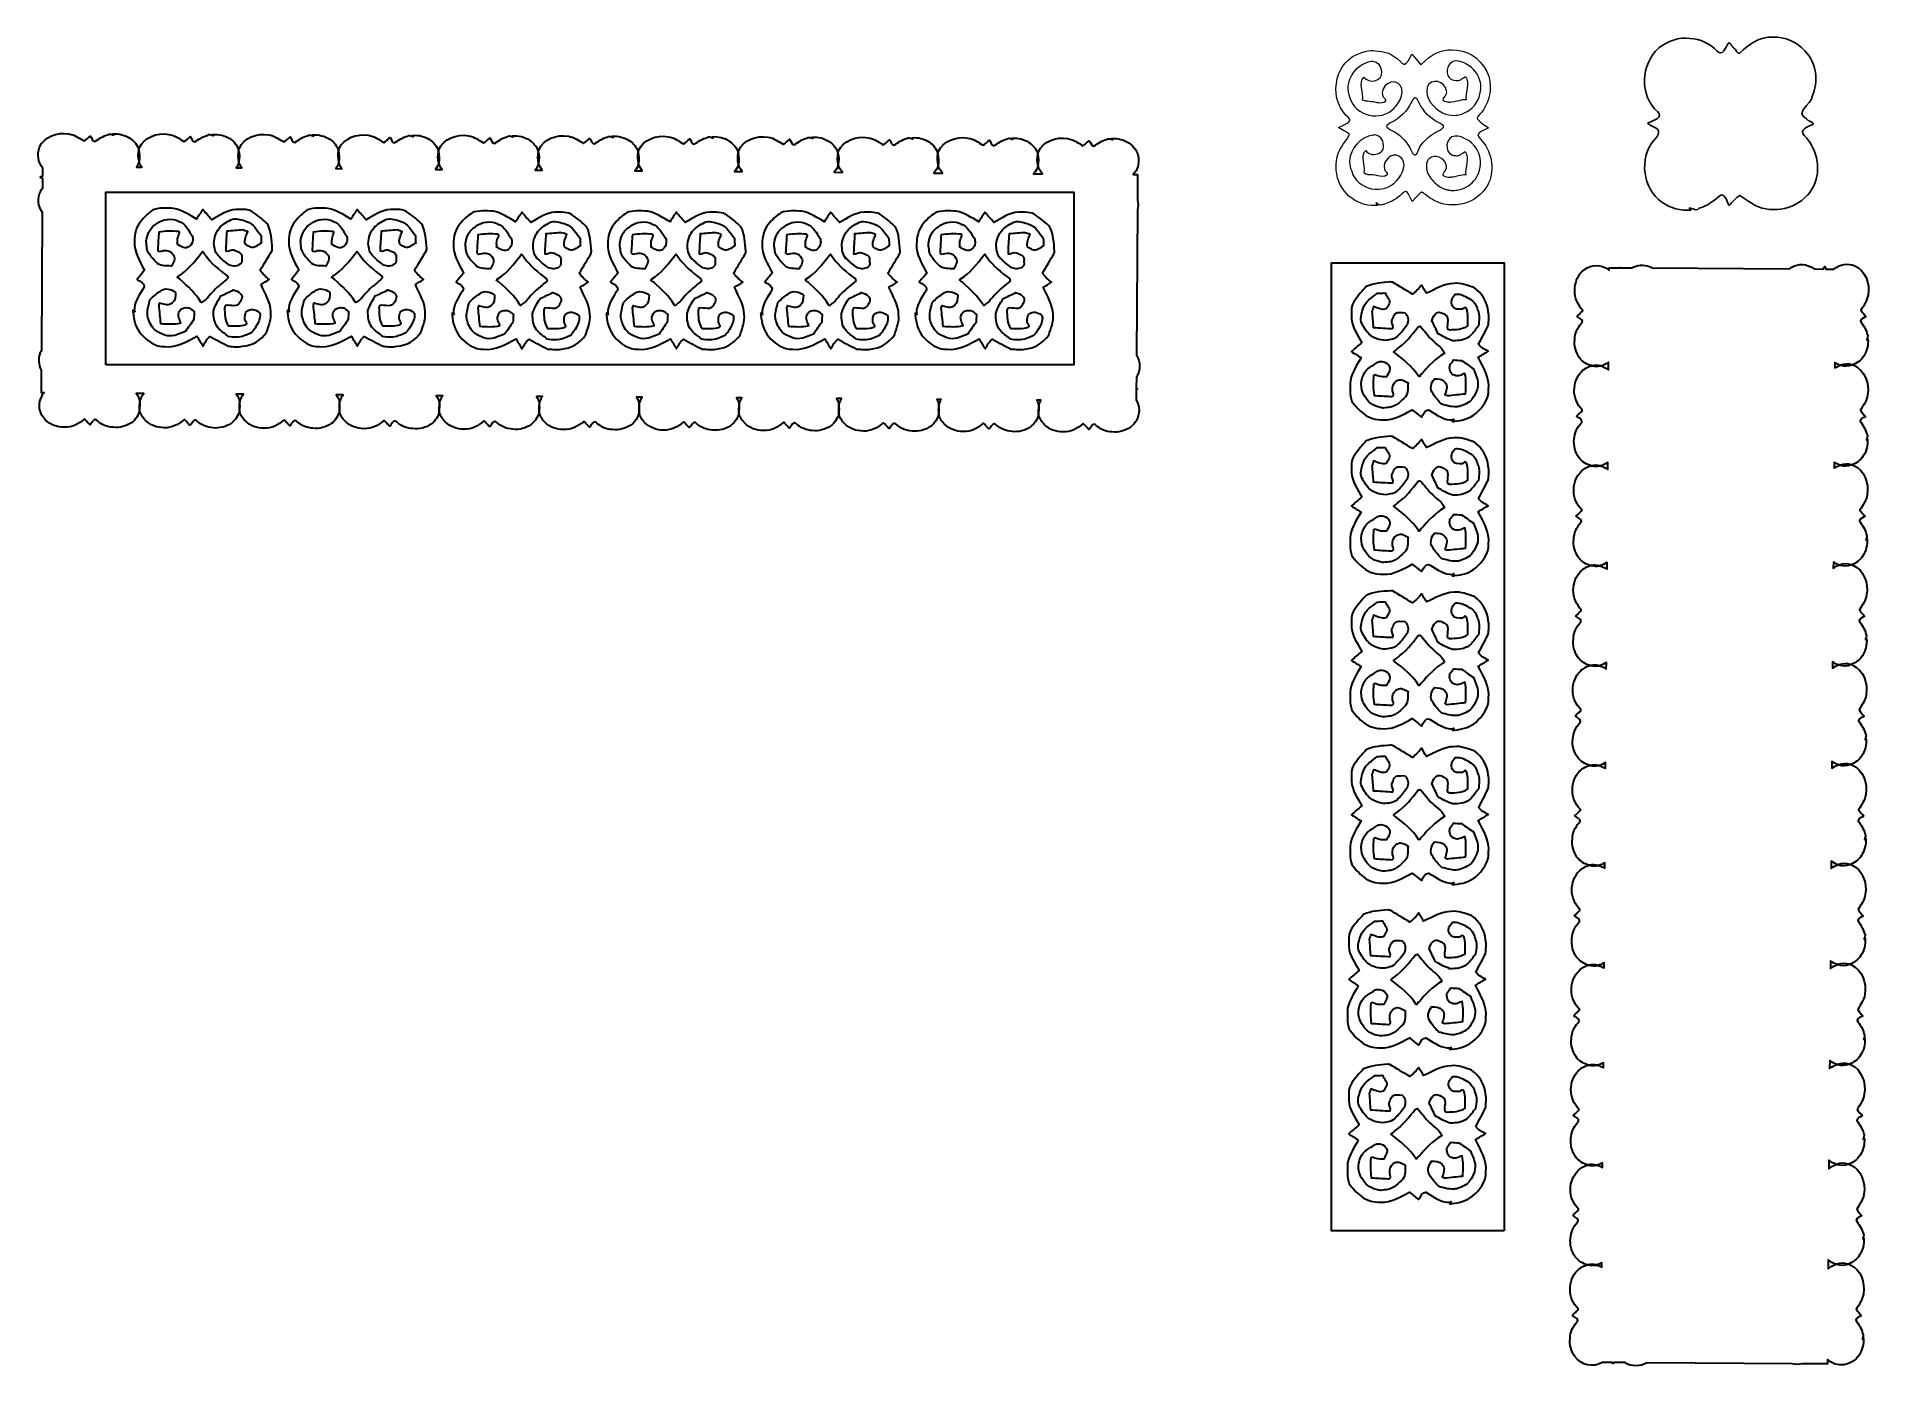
# Model space of a CAD drawing. Header units: centimetres. Extents: x -13.1 to 12.7, y -6.1 to 12.6.
import ezdxf

# ---------------------------------------------------------------- set-up
doc = ezdxf.new("R2010")
doc.units = ezdxf.units.CM
doc.header["$MEASUREMENT"] = 0
doc.layers.add('Layer 1', color=7, linetype='Continuous')

msp = doc.modelspace()

# ---------------------------------------------------------------- linework, layer by layer
at = {"layer": 'Layer 1', "color": 5, "lineweight": 20}
for points, knots in [([(6.82977, 12.40343), (6.6925, 12.40265), (6.57157, 12.35223), (6.46511, 12.25103), (6.46511, 12.25103), (6.46511, 12.25103), (6.39912, 12.18844), (6.39912, 12.18844), (6.39912, 12.18844), (6.39912, 12.18844), (6.33517, 12.26464), (6.33517, 12.26464), (6.33517, 12.26464), (6.33517, 12.26464), (6.27122, 12.34016), (6.27122, 12.34016), (6.27122, 12.34016), (6.27122, 12.34016), (6.23312, 12.2694), (6.23312, 12.2694), (6.23312, 12.2694), (6.20464, 12.21621), (6.18065, 12.19413), (6.15556, 12.20137), (6.15556, 12.20137), (6.15328, 12.20203), (6.15106, 12.20295), (6.14875, 12.20409), (6.14875, 12.20409), (6.13952, 12.20864), (6.13021, 12.21717), (6.12018, 12.22926), (6.12018, 12.22926), (5.96224, 12.37549), (5.88421, 12.37284), (5.75416, 12.38778), (5.75416, 12.38778), (5.70453, 12.40905), (5.53133, 12.3639), (5.43848, 12.30546), (5.43848, 12.30546), (5.33731, 12.24177), (5.26688, 12.13933), (5.23098, 12.02516), (5.23098, 12.02516), (5.22799, 12.01565), (5.22533, 12.00625), (5.22282, 11.99659), (5.22282, 11.99659), (5.175, 11.813), (5.21358, 11.60527), (5.34936, 11.48021), (5.34936, 11.48021), (5.42087, 11.41435), (5.41594, 11.39113), (5.32079, 11.34822), (5.32079, 11.34822), (5.32079, 11.34822), (5.23915, 11.31148), (5.23915, 11.31148), (5.23915, 11.31148), (5.23915, 11.31148), (5.31058, 11.26862), (5.31058, 11.26862), (5.31058, 11.26862), (5.34991, 11.24489), (5.38708, 11.2207), (5.3929, 11.21487), (5.3929, 11.21487), (5.39872, 11.20905), (5.3729, 11.16421), (5.33575, 11.11554), (5.33575, 11.11554), (5.25119, 11.00476), (5.21063, 10.90692), (5.20513, 10.79238), (5.20513, 10.79238), (5.20472, 10.78357), (5.20448, 10.77487), (5.20445, 10.76585), (5.20445, 10.76585), (5.20445, 10.7478), (5.20565, 10.72911), (5.20717, 10.71006), (5.20717, 10.71006), (5.23145, 10.40755), (5.47955, 10.20338), (5.75212, 10.21137), (5.75212, 10.21137), (5.76502, 10.21175), (5.77789, 10.21277), (5.7909, 10.21409), (5.7909, 10.21409), (5.78898, 10.21686), (5.78731, 10.21973), (5.78478, 10.22293), (5.78478, 10.22293), (5.77032, 10.24123), (5.76326, 10.25006), (5.76641, 10.25014), (5.76641, 10.25014), (5.76956, 10.25025), (5.78266, 10.24156), (5.80859, 10.22361), (5.80859, 10.22361), (5.81133, 10.22171), (5.81501, 10.21954), (5.81812, 10.21749), (5.81812, 10.21749), (5.84016, 10.22086), (5.8621, 10.22548), (5.88411, 10.23178), (5.88411, 10.23178), (5.91713, 10.24123), (5.95031, 10.25428), (5.98276, 10.27056), (5.98276, 10.27056), (6.03291, 10.29572), (6.08625, 10.33154), (6.10114, 10.34948), (6.10114, 10.34948), (6.11603, 10.36742), (6.14395, 10.3906), (6.16373, 10.40119), (6.16373, 10.40119), (6.16745, 10.40318), (6.17066, 10.40481), (6.17393, 10.40595), (6.17393, 10.40595), (6.19686, 10.41392), (6.21074, 10.39963), (6.23856, 10.3454), (6.23856, 10.3454), (6.23856, 10.3454), (6.27666, 10.27056), (6.27666, 10.27056), (6.27666, 10.27056), (6.27666, 10.27056), (6.33653, 10.33519), (6.33653, 10.33519), (6.33653, 10.33519), (6.36137, 10.36178), (6.38588, 10.38451), (6.3998, 10.39438), (6.3998, 10.39438), (6.40212, 10.39602), (6.40426, 10.3976), (6.40592, 10.39846), (6.40592, 10.39846), (6.40758, 10.39933), (6.4091, 10.39982), (6.41, 10.39982), (6.41, 10.39982), (6.41723, 10.39982), (6.45652, 10.37317), (6.49708, 10.34063), (6.49708, 10.34063), (6.54656, 10.30095), (6.60092, 10.27097), (6.65764, 10.25083), (6.65764, 10.25083), (6.66709, 10.24747), (6.67664, 10.24481), (6.68622, 10.24199), (6.68622, 10.24199), (6.73196, 10.22848), (6.77874, 10.22131), (6.82569, 10.21954), (6.82569, 10.21954), (6.85139, 10.22162), (6.87701, 10.22262), (6.90257, 10.22158), (6.90257, 10.22158), (6.90278, 10.2216), (6.90303, 10.22156), (6.90325, 10.22158), (6.90325, 10.22158), (6.93844, 10.22504), (6.97349, 10.23156), (7.00734, 10.24131), (7.00734, 10.24131), (7.13943, 10.27936), (7.25812, 10.36469), (7.33254, 10.49167), (7.33254, 10.49167), (7.43982, 10.67474), (7.4074, 10.95463), (7.26043, 11.11554), (7.26043, 11.11554), (7.22724, 11.15187), (7.20056, 11.19351), (7.20056, 11.20807), (7.20056, 11.20807), (7.20056, 11.22262), (7.23386, 11.24991), (7.27472, 11.2693), (7.27472, 11.2693), (7.27472, 11.2693), (7.34888, 11.30468), (7.34888, 11.30468), (7.34888, 11.30468), (7.34888, 11.30468), (7.2999, 11.33666), (7.2999, 11.33666), (7.2999, 11.33666), (7.27303, 11.35425), (7.23402, 11.38509), (7.2135, 11.40537), (7.2135, 11.40537), (7.17709, 11.44136), (7.17756, 11.4441), (7.22643, 11.49585), (7.22643, 11.49585), (7.37561, 11.65387), (7.41823, 11.91597), (7.32372, 12.09795), (7.32372, 12.09795), (7.22011, 12.29743), (7.0465, 12.40466), (6.8298, 12.40342), (6.8298, 12.40342), (6.8298, 12.40342), (6.82977, 12.40343), (6.82977, 12.40343)], [0, 0, 0, 0, 0.01754386, 0.01754386, 0.01754386, 0.01754386, 0.03508772, 0.03508772, 0.03508772, 0.03508772, 0.05263158, 0.05263158, 0.05263158, 0.05263158, 0.07017544, 0.07017544, 0.07017544, 0.07017544, 0.0877193, 0.0877193, 0.0877193, 0.0877193, 0.10526316, 0.10526316, 0.10526316, 0.10526316, 0.12280702, 0.12280702, 0.12280702, 0.12280702, 0.14035088, 0.14035088, 0.14035088, 0.14035088, 0.15789474, 0.15789474, 0.15789474, 0.15789474, 0.1754386, 0.1754386, 0.1754386, 0.1754386, 0.19298246, 0.19298246, 0.19298246, 0.19298246, 0.21052632, 0.21052632, 0.21052632, 0.21052632, 0.22807018, 0.22807018, 0.22807018, 0.22807018, 0.24561404, 0.24561404, 0.24561404, 0.24561404, 0.26315789, 0.26315789, 0.26315789, 0.26315789, 0.28070175, 0.28070175, 0.28070175, 0.28070175, 0.29824561, 0.29824561, 0.29824561, 0.29824561, 0.31578947, 0.31578947, 0.31578947, 0.31578947, 0.33333333, 0.33333333, 0.33333333, 0.33333333, 0.35087719, 0.35087719, 0.35087719, 0.35087719, 0.36842105, 0.36842105, 0.36842105, 0.36842105, 0.38596491, 0.38596491, 0.38596491, 0.38596491, 0.40350877, 0.40350877, 0.40350877, 0.40350877, 0.42105263, 0.42105263, 0.42105263, 0.42105263, 0.43859649, 0.43859649, 0.43859649, 0.43859649, 0.45614035, 0.45614035, 0.45614035, 0.45614035, 0.47368421, 0.47368421, 0.47368421, 0.47368421, 0.49122807, 0.49122807, 0.49122807, 0.49122807, 0.50877193, 0.50877193, 0.50877193, 0.50877193, 0.52631579, 0.52631579, 0.52631579, 0.52631579, 0.54385965, 0.54385965, 0.54385965, 0.54385965, 0.56140351, 0.56140351, 0.56140351, 0.56140351, 0.57894737, 0.57894737, 0.57894737, 0.57894737, 0.59649123, 0.59649123, 0.59649123, 0.59649123, 0.61403509, 0.61403509, 0.61403509, 0.61403509, 0.63157895, 0.63157895, 0.63157895, 0.63157895, 0.64912281, 0.64912281, 0.64912281, 0.64912281, 0.66666667, 0.66666667, 0.66666667, 0.66666667, 0.68421053, 0.68421053, 0.68421053, 0.68421053, 0.70175439, 0.70175439, 0.70175439, 0.70175439, 0.71929825, 0.71929825, 0.71929825, 0.71929825, 0.73684211, 0.73684211, 0.73684211, 0.73684211, 0.75438596, 0.75438596, 0.75438596, 0.75438596, 0.77192982, 0.77192982, 0.77192982, 0.77192982, 0.78947368, 0.78947368, 0.78947368, 0.78947368, 0.80701754, 0.80701754, 0.80701754, 0.80701754, 0.8245614, 0.8245614, 0.8245614, 0.8245614, 0.84210526, 0.84210526, 0.84210526, 0.84210526, 0.85964912, 0.85964912, 0.85964912, 0.85964912, 0.87719298, 0.87719298, 0.87719298, 0.87719298, 0.89473684, 0.89473684, 0.89473684, 0.89473684, 0.9122807, 0.9122807, 0.9122807, 0.9122807, 0.92982456, 0.92982456, 0.92982456, 0.92982456, 0.94736842, 0.94736842, 0.94736842, 0.94736842, 0.96491228, 0.96491228, 0.96491228, 0.96491228, 1, 1, 1, 1]), ([(5.71606, 12.23606), (5.7913, 12.23768), (5.84511, 12.1681), (5.84668, 12.09523), (5.84668, 12.09523), (5.86222, 11.95896), (5.66391, 11.91712), (5.59496, 12.01767), (5.59496, 12.01767), (5.51401, 11.93931), (5.59607, 11.79764), (5.57795, 11.69519), (5.57795, 11.69519), (5.62922, 11.67), (5.70823, 11.6766), (5.76844, 11.66185), (5.76844, 11.66185), (5.8052, 11.64704), (5.91788, 11.64617), (5.89838, 11.70131), (5.89838, 11.70131), (5.77236, 11.80904), (5.94282, 12.01529), (6.07323, 11.9333), (6.07323, 11.9333), (6.20106, 11.84206), (6.10725, 11.66602), (6.02016, 11.58157), (6.02016, 11.58157), (5.84116, 11.38534), (5.47084, 11.46641), (5.39969, 11.7258), (5.39969, 11.7258), (5.2971, 11.94364), (5.47514, 12.20453), (5.7004, 12.23537), (5.7004, 12.23537), (5.70559, 12.23614), (5.71103, 12.23594), (5.71605, 12.23605), (5.71605, 12.23605), (5.71605, 12.23605), (5.71606, 12.23606), (5.71606, 12.23606)], [0, 0, 0, 0, 0.08333333, 0.08333333, 0.08333333, 0.08333333, 0.16666667, 0.16666667, 0.16666667, 0.16666667, 0.25, 0.25, 0.25, 0.25, 0.33333333, 0.33333333, 0.33333333, 0.33333333, 0.41666667, 0.41666667, 0.41666667, 0.41666667, 0.5, 0.5, 0.5, 0.5, 0.58333333, 0.58333333, 0.58333333, 0.58333333, 0.66666667, 0.66666667, 0.66666667, 0.66666667, 0.75, 0.75, 0.75, 0.75, 0.83333333, 0.83333333, 0.83333333, 0.83333333, 1, 1, 1, 1]), ([(6.88488, 12.24491), (7.10458, 12.23933), (7.30012, 11.99723), (7.22777, 11.77956), (7.22777, 11.77956), (7.20583, 11.65701), (7.118, 11.56125), (7.00938, 11.51355), (7.00938, 11.51355), (7.00299, 11.51074), (6.99686, 11.50785), (6.99033, 11.50539), (6.99033, 11.50539), (6.96422, 11.49552), (6.93696, 11.48843), (6.90937, 11.4843), (6.90937, 11.4843), (6.89558, 11.48223), (6.88181, 11.48074), (6.86787, 11.48022), (6.86787, 11.48022), (6.81208, 11.47811), (6.75569, 11.48894), (6.70323, 11.51424), (6.70323, 11.51424), (6.57665, 11.57699), (6.44816, 11.7273), (6.4862, 11.8755), (6.4862, 11.8755), (6.53382, 12.01902), (6.74615, 11.95961), (6.75902, 11.82584), (6.75902, 11.82584), (6.78134, 11.77108), (6.69551, 11.72103), (6.71548, 11.68569), (6.71548, 11.68569), (6.73883, 11.67097), (6.7635, 11.66469), (6.78964, 11.66324), (6.78964, 11.66324), (6.79617, 11.66288), (6.80272, 11.66234), (6.80937, 11.66256), (6.80937, 11.66256), (6.87589, 11.66473), (6.94791, 11.69388), (7.01347, 11.6993), (7.01347, 11.6993), (7.02003, 11.69985), (7.02678, 11.69996), (7.0332, 11.69998), (7.0332, 11.69998), (7.01996, 11.80387), (7.09235, 11.93147), (7.02504, 12.02586), (7.02504, 12.02586), (7.00548, 12.01807), (6.98531, 12.0002), (6.96313, 11.9864), (6.96313, 11.9864), (6.95758, 11.98295), (6.95198, 11.97959), (6.94612, 11.97688), (6.94612, 11.97688), (6.94027, 11.97416), (6.93397, 11.97162), (6.92775, 11.97008), (6.92775, 11.97008), (6.92464, 11.96931), (6.92143, 11.96911), (6.91823, 11.96872), (6.91823, 11.96872), (6.9086, 11.96754), (6.89897, 11.96822), (6.8883, 11.97144), (6.8883, 11.97144), (6.85225, 11.97072), (6.82428, 11.98307), (6.80462, 12.00274), (6.80462, 12.00274), (6.80181, 12.00555), (6.79894, 12.00849), (6.79646, 12.01158), (6.79646, 12.01158), (6.73688, 12.08589), (6.77147, 12.23808), (6.88491, 12.24494), (6.88491, 12.24494), (6.88491, 12.24494), (6.88488, 12.24491), (6.88488, 12.24491)], [0, 0, 0, 0, 0.04166667, 0.04166667, 0.04166667, 0.04166667, 0.08333333, 0.08333333, 0.08333333, 0.08333333, 0.125, 0.125, 0.125, 0.125, 0.16666667, 0.16666667, 0.16666667, 0.16666667, 0.20833333, 0.20833333, 0.20833333, 0.20833333, 0.25, 0.25, 0.25, 0.25, 0.29166667, 0.29166667, 0.29166667, 0.29166667, 0.33333333, 0.33333333, 0.33333333, 0.33333333, 0.375, 0.375, 0.375, 0.375, 0.41666667, 0.41666667, 0.41666667, 0.41666667, 0.45833333, 0.45833333, 0.45833333, 0.45833333, 0.5, 0.5, 0.5, 0.5, 0.54166667, 0.54166667, 0.54166667, 0.54166667, 0.58333333, 0.58333333, 0.58333333, 0.58333333, 0.625, 0.625, 0.625, 0.625, 0.66666667, 0.66666667, 0.66666667, 0.66666667, 0.70833333, 0.70833333, 0.70833333, 0.70833333, 0.75, 0.75, 0.75, 0.75, 0.79166667, 0.79166667, 0.79166667, 0.79166667, 0.83333333, 0.83333333, 0.83333333, 0.83333333, 0.875, 0.875, 0.875, 0.875, 0.91666667, 0.91666667, 0.91666667, 0.91666667, 1, 1, 1, 1]), ([(6.3168, 11.72921), (6.32977, 11.72921), (6.35679, 11.69301), (6.37667, 11.64893), (6.37667, 11.64893), (6.42386, 11.54428), (6.53677, 11.42925), (6.6386, 11.38224), (6.6386, 11.38224), (6.68332, 11.3616), (6.71996, 11.33427), (6.72024, 11.32169), (6.72024, 11.32169), (6.72052, 11.30911), (6.67905, 11.27886), (6.6284, 11.25434), (6.6284, 11.25434), (6.51218, 11.19808), (6.39769, 11.08371), (6.36443, 10.99173), (6.36443, 10.99173), (6.35172, 10.95659), (6.33886, 10.93529), (6.32565, 10.92778), (6.32565, 10.92778), (6.32345, 10.92653), (6.32109, 10.92554), (6.31885, 10.92506), (6.31885, 10.92506), (6.31213, 10.92362), (6.30561, 10.92568), (6.29844, 10.93118), (6.29844, 10.93118), (6.29605, 10.93301), (6.29341, 10.93538), (6.29096, 10.93798), (6.29096, 10.93798), (6.27869, 10.95102), (6.26584, 10.97359), (6.2515, 11.00601), (6.2515, 11.00601), (6.24862, 11.01251), (6.24532, 11.01922), (6.24198, 11.02574), (6.24198, 11.02574), (6.19178, 11.12354), (6.09069, 11.22122), (5.99162, 11.2659), (5.99162, 11.2659), (5.9482, 11.28548), (5.9127, 11.31212), (5.9127, 11.32509), (5.9127, 11.32509), (5.9127, 11.33806), (5.94778, 11.36444), (5.99026, 11.3836), (5.99026, 11.3836), (6.09044, 11.42877), (6.2128, 11.55087), (6.25763, 11.65029), (6.25763, 11.65029), (6.27226, 11.68273), (6.29068, 11.71103), (6.30457, 11.72309), (6.30457, 11.72309), (6.30689, 11.7251), (6.30936, 11.72611), (6.31137, 11.72717), (6.31137, 11.72717), (6.31337, 11.72823), (6.31519, 11.72921), (6.31681, 11.72921), (6.31681, 11.72921), (6.31681, 11.72921), (6.3168, 11.72921), (6.3168, 11.72921)], [0, 0, 0, 0, 0.05, 0.05, 0.05, 0.05, 0.1, 0.1, 0.1, 0.1, 0.15, 0.15, 0.15, 0.15, 0.2, 0.2, 0.2, 0.2, 0.25, 0.25, 0.25, 0.25, 0.3, 0.3, 0.3, 0.3, 0.35, 0.35, 0.35, 0.35, 0.4, 0.4, 0.4, 0.4, 0.45, 0.45, 0.45, 0.45, 0.5, 0.5, 0.5, 0.5, 0.55, 0.55, 0.55, 0.55, 0.6, 0.6, 0.6, 0.6, 0.65, 0.65, 0.65, 0.65, 0.7, 0.7, 0.7, 0.7, 0.75, 0.75, 0.75, 0.75, 0.8, 0.8, 0.8, 0.8, 0.85, 0.85, 0.85, 0.85, 0.9, 0.9, 0.9, 0.9, 1, 1, 1, 1]), ([(5.73919, 11.20399), (5.81569, 11.20738), (5.87139, 11.13664), (5.87254, 11.06248), (5.87254, 11.06248), (5.88225, 10.97734), (5.80848, 10.92929), (5.73511, 10.92981), (5.73511, 10.92981), (5.72778, 10.92986), (5.72059, 10.93082), (5.71334, 10.93185), (5.71334, 10.93185), (5.6771, 10.93701), (5.64303, 10.9543), (5.6215, 10.9856), (5.6215, 10.9856), (5.55187, 10.9295), (5.60174, 10.81317), (5.60381, 10.72979), (5.60381, 10.72979), (5.60402, 10.72423), (5.60416, 10.7187), (5.60381, 10.71346), (5.60381, 10.71346), (5.59158, 10.66919), (5.61135, 10.65348), (5.64259, 10.64747), (5.64259, 10.64747), (5.64705, 10.64661), (5.65203, 10.64594), (5.65688, 10.64543), (5.65688, 10.64543), (5.69568, 10.64133), (5.74503, 10.64646), (5.77254, 10.63318), (5.77254, 10.63318), (5.7962, 10.62523), (5.84629, 10.61753), (5.88275, 10.62366), (5.88275, 10.62366), (5.8868, 10.62434), (5.89066, 10.62534), (5.89432, 10.62638), (5.89432, 10.62638), (5.91628, 10.6326), (5.93025, 10.64552), (5.92425, 10.66924), (5.92425, 10.66924), (5.90858, 10.68265), (5.89738, 10.69776), (5.89023, 10.71346), (5.89023, 10.71346), (5.88844, 10.71738), (5.88677, 10.72102), (5.88547, 10.72503), (5.88547, 10.72503), (5.85021, 10.83329), (5.98715, 10.96843), (6.09705, 10.9026), (6.09705, 10.9026), (6.22284, 10.81805), (6.1405, 10.6469), (6.05827, 10.56243), (6.05827, 10.56243), (5.88499, 10.35146), (5.49967, 10.4271), (5.42556, 10.69305), (5.42556, 10.69305), (5.40633, 10.73388), (5.39672, 10.77622), (5.39563, 10.81823), (5.39563, 10.81823), (5.39542, 10.82523), (5.39535, 10.83234), (5.39563, 10.83932), (5.39563, 10.83932), (5.40243, 11.01374), (5.5492, 11.17765), (5.72355, 11.20262), (5.72355, 11.20262), (5.72882, 11.20353), (5.7341, 11.20376), (5.7392, 11.20398), (5.7392, 11.20398), (5.7392, 11.20398), (5.73919, 11.20399), (5.73919, 11.20399)], [0, 0, 0, 0, 0.04347826, 0.04347826, 0.04347826, 0.04347826, 0.08695652, 0.08695652, 0.08695652, 0.08695652, 0.13043478, 0.13043478, 0.13043478, 0.13043478, 0.17391304, 0.17391304, 0.17391304, 0.17391304, 0.2173913, 0.2173913, 0.2173913, 0.2173913, 0.26086957, 0.26086957, 0.26086957, 0.26086957, 0.30434783, 0.30434783, 0.30434783, 0.30434783, 0.34782609, 0.34782609, 0.34782609, 0.34782609, 0.39130435, 0.39130435, 0.39130435, 0.39130435, 0.43478261, 0.43478261, 0.43478261, 0.43478261, 0.47826087, 0.47826087, 0.47826087, 0.47826087, 0.52173913, 0.52173913, 0.52173913, 0.52173913, 0.56521739, 0.56521739, 0.56521739, 0.56521739, 0.60869565, 0.60869565, 0.60869565, 0.60869565, 0.65217391, 0.65217391, 0.65217391, 0.65217391, 0.69565217, 0.69565217, 0.69565217, 0.69565217, 0.73913043, 0.73913043, 0.73913043, 0.73913043, 0.7826087, 0.7826087, 0.7826087, 0.7826087, 0.82608696, 0.82608696, 0.82608696, 0.82608696, 0.86956522, 0.86956522, 0.86956522, 0.86956522, 0.91304348, 0.91304348, 0.91304348, 0.91304348, 1, 1, 1, 1]), ([(6.8808, 11.18903), (7.1066, 11.18268), (7.30145, 10.9324), (7.22029, 10.71075), (7.22029, 10.71075), (7.20052, 10.61732), (7.1419, 10.54123), (7.06585, 10.491), (7.06585, 10.491), (7.06, 10.48714), (7.05421, 10.48299), (7.04816, 10.47943), (7.04816, 10.47943), (7.0058, 10.45457), (6.95856, 10.43768), (6.91005, 10.42977), (6.91005, 10.42977), (6.89619, 10.42751), (6.88257, 10.42574), (6.86855, 10.42501), (6.86855, 10.42501), (6.84751, 10.42391), (6.82625, 10.42453), (6.80528, 10.42705), (6.80528, 10.42705), (6.79829, 10.42789), (6.79114, 10.42919), (6.78419, 10.43045), (6.78419, 10.43045), (6.77029, 10.43297), (6.7563, 10.4364), (6.74269, 10.44065), (6.74269, 10.44065), (6.73589, 10.44277), (6.72966, 10.44488), (6.72296, 10.44745), (6.72296, 10.44745), (6.71626, 10.45002), (6.70914, 10.45327), (6.70255, 10.45629), (6.70255, 10.45629), (6.69596, 10.45931), (6.68995, 10.46233), (6.6835, 10.46581), (6.6835, 10.46581), (6.62469, 10.4995), (6.56314, 10.5537), (6.52226, 10.61753), (6.52226, 10.61753), (6.51715, 10.62551), (6.5124, 10.63377), (6.50797, 10.64202), (6.50797, 10.64202), (6.47703, 10.69979), (6.46412, 10.76377), (6.48484, 10.82639), (6.48484, 10.82639), (6.49127, 10.84281), (6.49987, 10.85628), (6.51001, 10.86721), (6.51001, 10.86721), (6.51255, 10.86994), (6.51477, 10.87229), (6.51749, 10.87469), (6.51749, 10.87469), (6.59099, 10.93963), (6.72947, 10.88721), (6.75221, 10.78489), (6.75221, 10.78489), (6.78152, 10.72566), (6.69779, 10.6685), (6.71139, 10.62977), (6.71139, 10.62977), (6.7405, 10.6115), (6.77198, 10.60625), (6.80528, 10.60732), (6.80528, 10.60732), (6.81194, 10.60753), (6.81894, 10.60799), (6.82569, 10.60868), (6.82569, 10.60868), (6.89319, 10.61558), (6.96487, 10.64357), (7.02775, 10.64338), (7.02775, 10.64338), (7.0189, 10.74654), (7.08698, 10.87561), (7.02095, 10.97062), (7.02095, 10.97062), (7.00147, 10.96186), (6.98126, 10.94408), (6.95904, 10.93048), (6.95904, 10.93048), (6.95348, 10.92708), (6.94789, 10.92362), (6.94203, 10.92096), (6.94203, 10.92096), (6.92444, 10.91296), (6.90549, 10.90947), (6.8842, 10.91552), (6.8842, 10.91552), (6.87388, 10.91533), (6.86391, 10.91576), (6.85495, 10.91756), (6.85495, 10.91756), (6.85047, 10.91846), (6.84616, 10.91962), (6.84202, 10.92096), (6.84202, 10.92096), (6.72191, 10.95995), (6.74379, 11.18155), (6.8808, 11.18901), (6.8808, 11.18901), (6.8808, 11.18901), (6.8808, 11.18903), (6.8808, 11.18903)], [0, 0, 0, 0, 0.03333333, 0.03333333, 0.03333333, 0.03333333, 0.06666667, 0.06666667, 0.06666667, 0.06666667, 0.1, 0.1, 0.1, 0.1, 0.13333333, 0.13333333, 0.13333333, 0.13333333, 0.16666667, 0.16666667, 0.16666667, 0.16666667, 0.2, 0.2, 0.2, 0.2, 0.23333333, 0.23333333, 0.23333333, 0.23333333, 0.26666667, 0.26666667, 0.26666667, 0.26666667, 0.3, 0.3, 0.3, 0.3, 0.33333333, 0.33333333, 0.33333333, 0.33333333, 0.36666667, 0.36666667, 0.36666667, 0.36666667, 0.4, 0.4, 0.4, 0.4, 0.43333333, 0.43333333, 0.43333333, 0.43333333, 0.46666667, 0.46666667, 0.46666667, 0.46666667, 0.5, 0.5, 0.5, 0.5, 0.53333333, 0.53333333, 0.53333333, 0.53333333, 0.56666667, 0.56666667, 0.56666667, 0.56666667, 0.6, 0.6, 0.6, 0.6, 0.63333333, 0.63333333, 0.63333333, 0.63333333, 0.66666667, 0.66666667, 0.66666667, 0.66666667, 0.7, 0.7, 0.7, 0.7, 0.73333333, 0.73333333, 0.73333333, 0.73333333, 0.76666667, 0.76666667, 0.76666667, 0.76666667, 0.8, 0.8, 0.8, 0.8, 0.83333333, 0.83333333, 0.83333333, 0.83333333, 0.86666667, 0.86666667, 0.86666667, 0.86666667, 0.9, 0.9, 0.9, 0.9, 0.93333333, 0.93333333, 0.93333333, 0.93333333, 1, 1, 1, 1])]:
    msp.add_open_spline(points, degree=3, knots=knots, dxfattribs=at)
at = {"layer": 'Layer 1', "color": 1}
for points, knots in [([(11.34864, 12.58021), (11.16538, 12.58582), (11.00417, 12.48225), (10.88312, 12.35353), (10.88312, 12.35353), (10.88312, 12.35353), (10.88312, 12.35353), (10.88312, 12.35353), (10.88312, 12.35353), (10.85252, 12.33048), (10.82762, 12.40763), (10.79937, 12.42608), (10.79937, 12.42608), (10.79936, 12.42609), (10.79934, 12.4261), (10.79934, 12.4261), (10.79934, 12.4261), (10.77295, 12.44251), (10.73911, 12.53003), (10.71846, 12.49157), (10.71846, 12.49157), (10.71845, 12.49155), (10.71844, 12.49154), (10.71844, 12.49154), (10.71844, 12.49154), (10.68721, 12.43306), (10.6328, 12.29922), (10.56063, 12.3868), (10.56063, 12.3868), (10.56063, 12.3868), (10.56063, 12.3868), (10.56063, 12.3868), (10.56063, 12.3868), (10.45992, 12.48873), (10.32584, 12.55761), (10.18059, 12.55991), (10.18059, 12.55991), (10.18058, 12.55991), (10.18057, 12.55991), (10.18056, 12.55991), (10.18056, 12.55991), (10.02654, 12.58635), (9.86458, 12.52112), (9.74401, 12.42729), (9.74401, 12.42729), (9.74401, 12.42729), (9.74401, 12.42729), (9.74401, 12.42729), (9.74401, 12.42729), (9.48987, 12.20611), (9.46491, 11.75241), (9.73038, 11.52962), (9.73038, 11.52962), (9.73038, 11.52962), (9.73038, 11.52962), (9.73038, 11.52962), (9.73038, 11.52962), (9.81082, 11.44988), (9.67545, 11.41044), (9.61579, 11.3827), (9.61579, 11.3827), (9.61578, 11.3827), (9.61577, 11.3827), (9.61576, 11.38269), (9.61576, 11.38269), (9.54473, 11.36719), (9.6366, 11.34211), (9.65974, 11.32106), (9.65974, 11.32106), (9.65976, 11.32106), (9.65977, 11.32105), (9.65977, 11.32105), (9.65977, 11.32105), (9.78379, 11.28874), (9.74679, 11.19684), (9.67244, 11.12708), (9.67244, 11.12708), (9.67243, 11.12707), (9.67243, 11.12706), (9.67242, 11.12706), (9.67242, 11.12706), (9.46135, 10.87132), (9.5181, 10.44974), (9.78872, 10.25895), (9.78872, 10.25895), (9.78873, 10.25894), (9.78873, 10.25894), (9.78874, 10.25893), (9.78874, 10.25893), (9.90435, 10.17378), (10.05211, 10.13326), (10.19493, 10.14891), (10.19493, 10.14891), (10.12256, 10.23271), (10.26687, 10.10851), (10.31219, 10.17268), (10.31219, 10.17268), (10.3122, 10.17268), (10.31222, 10.17269), (10.31222, 10.17269), (10.31222, 10.17269), (10.43303, 10.20365), (10.52379, 10.29102), (10.62027, 10.36197), (10.62027, 10.36197), (10.62029, 10.36197), (10.6203, 10.36197), (10.6203, 10.36197), (10.6203, 10.36197), (10.68862, 10.3568), (10.69809, 10.26346), (10.73305, 10.21415), (10.73305, 10.21415), (10.73306, 10.21416), (10.73307, 10.21417), (10.73308, 10.21418), (10.73308, 10.21418), (10.78031, 10.25198), (10.82413, 10.32233), (10.88242, 10.35518), (10.88242, 10.35518), (10.88243, 10.35517), (10.88245, 10.35516), (10.88245, 10.35515), (10.88245, 10.35515), (10.99755, 10.28181), (11.10506, 10.18412), (11.24674, 10.16593), (11.24674, 10.16593), (11.24675, 10.16593), (11.24676, 10.16593), (11.24677, 10.16592), (11.24677, 10.16592), (11.52768, 10.10743), (11.84484, 10.26334), (11.94437, 10.53798), (11.94437, 10.53798), (11.94438, 10.53799), (11.94438, 10.53801), (11.94439, 10.53801), (11.94439, 10.53801), (12.02359, 10.76396), (11.9567, 11.02686), (11.7896, 11.19596), (11.7896, 11.19596), (11.78959, 11.19597), (11.78958, 11.19598), (11.78957, 11.19599), (11.78957, 11.19599), (11.71205, 11.27487), (11.83864, 11.31881), (11.89919, 11.34768), (11.89919, 11.34768), (11.89919, 11.34768), (11.89919, 11.34768), (11.89919, 11.34768), (11.89919, 11.34768), (11.96235, 11.36951), (11.83041, 11.40182), (11.82003, 11.43255), (11.82003, 11.43255), (11.82003, 11.43255), (11.82003, 11.43255), (11.82003, 11.43255), (11.82003, 11.43255), (11.64647, 11.52126), (11.88433, 11.62768), (11.9, 11.74325), (11.9, 11.74325), (11.9, 11.74325), (11.9, 11.74325), (11.9, 11.74325), (11.9, 11.74325), (11.99597, 11.95471), (11.96054, 12.21923), (11.79669, 12.38761), (11.79669, 12.38761), (11.79669, 12.38761), (11.79669, 12.38761), (11.79669, 12.38761), (11.79669, 12.38761), (11.68552, 12.51512), (11.51668, 12.58366), (11.34858, 12.58019), (11.34858, 12.58019), (11.34858, 12.58019), (11.34858, 12.58019), (11.34858, 12.58019), (11.34858, 12.58019), (11.34858, 12.58019), (11.34858, 12.58019), (11.34858, 12.58019), (11.34858, 12.58019), (11.34858, 12.58019), (11.34864, 12.58021), (11.34864, 12.58021)], [0, 0, 0, 0, 0.02, 0.02, 0.02, 0.02, 0.04, 0.04, 0.04, 0.04, 0.06, 0.06, 0.06, 0.06, 0.08, 0.08, 0.08, 0.08, 0.1, 0.1, 0.1, 0.1, 0.12, 0.12, 0.12, 0.12, 0.14, 0.14, 0.14, 0.14, 0.16, 0.16, 0.16, 0.16, 0.18, 0.18, 0.18, 0.18, 0.2, 0.2, 0.2, 0.2, 0.22, 0.22, 0.22, 0.22, 0.24, 0.24, 0.24, 0.24, 0.26, 0.26, 0.26, 0.26, 0.28, 0.28, 0.28, 0.28, 0.3, 0.3, 0.3, 0.3, 0.32, 0.32, 0.32, 0.32, 0.34, 0.34, 0.34, 0.34, 0.36, 0.36, 0.36, 0.36, 0.38, 0.38, 0.38, 0.38, 0.4, 0.4, 0.4, 0.4, 0.42, 0.42, 0.42, 0.42, 0.44, 0.44, 0.44, 0.44, 0.46, 0.46, 0.46, 0.46, 0.48, 0.48, 0.48, 0.48, 0.5, 0.5, 0.5, 0.5, 0.52, 0.52, 0.52, 0.52, 0.54, 0.54, 0.54, 0.54, 0.56, 0.56, 0.56, 0.56, 0.58, 0.58, 0.58, 0.58, 0.6, 0.6, 0.6, 0.6, 0.62, 0.62, 0.62, 0.62, 0.64, 0.64, 0.64, 0.64, 0.66, 0.66, 0.66, 0.66, 0.68, 0.68, 0.68, 0.68, 0.7, 0.7, 0.7, 0.7, 0.72, 0.72, 0.72, 0.72, 0.74, 0.74, 0.74, 0.74, 0.76, 0.76, 0.76, 0.76, 0.78, 0.78, 0.78, 0.78, 0.8, 0.8, 0.8, 0.8, 0.82, 0.82, 0.82, 0.82, 0.84, 0.84, 0.84, 0.84, 0.86, 0.86, 0.86, 0.86, 0.88, 0.88, 0.88, 0.88, 0.9, 0.9, 0.9, 0.9, 0.92, 0.92, 0.92, 0.92, 0.94, 0.94, 0.94, 0.94, 0.96, 0.96, 0.96, 0.96, 1, 1, 1, 1]), ([(11.34864, 12.58021), (11.34864, 12.58021), (11.34864, 12.58021), (11.34864, 12.58021), (11.34864, 12.58021), (11.34864, 12.58021), (11.34864, 12.58021), (11.34864, 12.58021)], [0, 0, 0, 0, 0.33333333, 0.33333333, 0.33333333, 0.33333333, 1, 1, 1, 1])]:
    msp.add_open_spline(points, degree=3, knots=knots, dxfattribs=at)
at = {"layer": 'Layer 1', "lineweight": 25}
for points, knots in [([(11.34864, 12.58021), (11.16538, 12.58582), (11.00417, 12.48225), (10.88312, 12.35353), (10.88312, 12.35353), (10.88312, 12.35353), (10.88312, 12.35353), (10.88312, 12.35353), (10.88312, 12.35353), (10.85252, 12.33048), (10.82762, 12.40763), (10.79937, 12.42608), (10.79937, 12.42608), (10.79936, 12.42609), (10.79934, 12.4261), (10.79934, 12.4261), (10.79934, 12.4261), (10.77295, 12.44251), (10.73911, 12.53003), (10.71846, 12.49157), (10.71846, 12.49157), (10.71845, 12.49155), (10.71844, 12.49154), (10.71844, 12.49154), (10.71844, 12.49154), (10.68721, 12.43306), (10.6328, 12.29922), (10.56063, 12.3868), (10.56063, 12.3868), (10.56063, 12.3868), (10.56063, 12.3868), (10.56063, 12.3868), (10.56063, 12.3868), (10.45992, 12.48873), (10.32584, 12.55761), (10.18059, 12.55991), (10.18059, 12.55991), (10.18058, 12.55991), (10.18057, 12.55991), (10.18056, 12.55991), (10.18056, 12.55991), (10.02654, 12.58635), (9.86458, 12.52112), (9.74401, 12.42729), (9.74401, 12.42729), (9.74401, 12.42729), (9.74401, 12.42729), (9.74401, 12.42729), (9.74401, 12.42729), (9.48987, 12.20611), (9.46491, 11.75241), (9.73038, 11.52962), (9.73038, 11.52962), (9.73038, 11.52962), (9.73038, 11.52962), (9.73038, 11.52962), (9.73038, 11.52962), (9.81082, 11.44988), (9.67545, 11.41044), (9.61579, 11.3827), (9.61579, 11.3827), (9.61578, 11.3827), (9.61577, 11.3827), (9.61576, 11.38269), (9.61576, 11.38269), (9.54473, 11.36719), (9.6366, 11.34211), (9.65974, 11.32106), (9.65974, 11.32106), (9.65976, 11.32106), (9.65977, 11.32105), (9.65977, 11.32105), (9.65977, 11.32105), (9.78379, 11.28874), (9.74679, 11.19684), (9.67244, 11.12708), (9.67244, 11.12708), (9.67243, 11.12707), (9.67243, 11.12706), (9.67242, 11.12706), (9.67242, 11.12706), (9.46135, 10.87132), (9.5181, 10.44974), (9.78872, 10.25895), (9.78872, 10.25895), (9.78873, 10.25894), (9.78873, 10.25894), (9.78874, 10.25893), (9.78874, 10.25893), (9.90435, 10.17378), (10.05211, 10.13326), (10.19493, 10.14891), (10.19493, 10.14891), (10.12256, 10.23271), (10.26687, 10.10851), (10.31219, 10.17268), (10.31219, 10.17268), (10.3122, 10.17268), (10.31222, 10.17269), (10.31222, 10.17269), (10.31222, 10.17269), (10.43303, 10.20365), (10.52379, 10.29102), (10.62027, 10.36197), (10.62027, 10.36197), (10.62029, 10.36197), (10.6203, 10.36197), (10.6203, 10.36197), (10.6203, 10.36197), (10.68862, 10.3568), (10.69809, 10.26346), (10.73305, 10.21415), (10.73305, 10.21415), (10.73306, 10.21416), (10.73307, 10.21417), (10.73308, 10.21418), (10.73308, 10.21418), (10.78031, 10.25198), (10.82413, 10.32233), (10.88242, 10.35518), (10.88242, 10.35518), (10.88243, 10.35517), (10.88245, 10.35516), (10.88245, 10.35515), (10.88245, 10.35515), (10.99755, 10.28181), (11.10506, 10.18412), (11.24674, 10.16593), (11.24674, 10.16593), (11.24675, 10.16593), (11.24676, 10.16593), (11.24677, 10.16592), (11.24677, 10.16592), (11.52768, 10.10743), (11.84484, 10.26334), (11.94437, 10.53798), (11.94437, 10.53798), (11.94438, 10.53799), (11.94438, 10.53801), (11.94439, 10.53801), (11.94439, 10.53801), (12.02359, 10.76396), (11.9567, 11.02686), (11.7896, 11.19596), (11.7896, 11.19596), (11.78959, 11.19597), (11.78958, 11.19598), (11.78957, 11.19599), (11.78957, 11.19599), (11.71205, 11.27487), (11.83864, 11.31881), (11.89919, 11.34768), (11.89919, 11.34768), (11.89919, 11.34768), (11.89919, 11.34768), (11.89919, 11.34768), (11.89919, 11.34768), (11.96235, 11.36951), (11.83041, 11.40182), (11.82003, 11.43255), (11.82003, 11.43255), (11.82003, 11.43255), (11.82003, 11.43255), (11.82003, 11.43255), (11.82003, 11.43255), (11.64647, 11.52126), (11.88433, 11.62768), (11.9, 11.74325), (11.9, 11.74325), (11.9, 11.74325), (11.9, 11.74325), (11.9, 11.74325), (11.9, 11.74325), (11.99597, 11.95471), (11.96054, 12.21923), (11.79669, 12.38761), (11.79669, 12.38761), (11.79669, 12.38761), (11.79669, 12.38761), (11.79669, 12.38761), (11.79669, 12.38761), (11.68552, 12.51512), (11.51668, 12.58366), (11.34858, 12.58019), (11.34858, 12.58019), (11.34858, 12.58019), (11.34858, 12.58019), (11.34858, 12.58019), (11.34858, 12.58019), (11.34858, 12.58019), (11.34858, 12.58019), (11.34858, 12.58019)], [0, 0, 0, 0, 0.02040816, 0.02040816, 0.02040816, 0.02040816, 0.04081633, 0.04081633, 0.04081633, 0.04081633, 0.06122449, 0.06122449, 0.06122449, 0.06122449, 0.08163265, 0.08163265, 0.08163265, 0.08163265, 0.10204082, 0.10204082, 0.10204082, 0.10204082, 0.12244898, 0.12244898, 0.12244898, 0.12244898, 0.14285714, 0.14285714, 0.14285714, 0.14285714, 0.16326531, 0.16326531, 0.16326531, 0.16326531, 0.18367347, 0.18367347, 0.18367347, 0.18367347, 0.20408163, 0.20408163, 0.20408163, 0.20408163, 0.2244898, 0.2244898, 0.2244898, 0.2244898, 0.24489796, 0.24489796, 0.24489796, 0.24489796, 0.26530612, 0.26530612, 0.26530612, 0.26530612, 0.28571429, 0.28571429, 0.28571429, 0.28571429, 0.30612245, 0.30612245, 0.30612245, 0.30612245, 0.32653061, 0.32653061, 0.32653061, 0.32653061, 0.34693878, 0.34693878, 0.34693878, 0.34693878, 0.36734694, 0.36734694, 0.36734694, 0.36734694, 0.3877551, 0.3877551, 0.3877551, 0.3877551, 0.40816327, 0.40816327, 0.40816327, 0.40816327, 0.42857143, 0.42857143, 0.42857143, 0.42857143, 0.44897959, 0.44897959, 0.44897959, 0.44897959, 0.46938776, 0.46938776, 0.46938776, 0.46938776, 0.48979592, 0.48979592, 0.48979592, 0.48979592, 0.51020408, 0.51020408, 0.51020408, 0.51020408, 0.53061224, 0.53061224, 0.53061224, 0.53061224, 0.55102041, 0.55102041, 0.55102041, 0.55102041, 0.57142857, 0.57142857, 0.57142857, 0.57142857, 0.59183673, 0.59183673, 0.59183673, 0.59183673, 0.6122449, 0.6122449, 0.6122449, 0.6122449, 0.63265306, 0.63265306, 0.63265306, 0.63265306, 0.65306122, 0.65306122, 0.65306122, 0.65306122, 0.67346939, 0.67346939, 0.67346939, 0.67346939, 0.69387755, 0.69387755, 0.69387755, 0.69387755, 0.71428571, 0.71428571, 0.71428571, 0.71428571, 0.73469388, 0.73469388, 0.73469388, 0.73469388, 0.75510204, 0.75510204, 0.75510204, 0.75510204, 0.7755102, 0.7755102, 0.7755102, 0.7755102, 0.79591837, 0.79591837, 0.79591837, 0.79591837, 0.81632653, 0.81632653, 0.81632653, 0.81632653, 0.83673469, 0.83673469, 0.83673469, 0.83673469, 0.85714286, 0.85714286, 0.85714286, 0.85714286, 0.87755102, 0.87755102, 0.87755102, 0.87755102, 0.89795918, 0.89795918, 0.89795918, 0.89795918, 0.91836735, 0.91836735, 0.91836735, 0.91836735, 0.93877551, 0.93877551, 0.93877551, 0.93877551, 0.95918367, 0.95918367, 0.95918367, 0.95918367, 1, 1, 1, 1]), ([(11.34864, 12.58021), (11.34864, 12.58021), (11.34864, 12.58021), (11.34864, 12.58021), (11.34864, 12.58021), (11.34864, 12.58021), (11.34864, 12.58021), (11.34864, 12.58021)], [0, 0, 0, 0, 0.33333333, 0.33333333, 0.33333333, 0.33333333, 1, 1, 1, 1])]:
    msp.add_open_spline(points, degree=3, knots=knots, dxfattribs=at)
at = {"layer": 'Layer 1', "color": 5, "lineweight": 30}
for points, knots in [([(-12.68007, 7.09313), (-12.57233, 7.08873), (-12.47668, 7.14017), (-12.40448, 7.20516), (-12.40448, 7.20516), (-12.3863, 7.21673), (-12.37284, 7.17731), (-12.35637, 7.16761), (-12.35637, 7.16761), (-12.34097, 7.15901), (-12.32163, 7.11382), (-12.30919, 7.13338), (-12.30919, 7.13338), (-12.29037, 7.1631), (-12.25679, 7.2311), (-12.21502, 7.18558), (-12.21502, 7.18558), (-12.15658, 7.13247), (-12.07824, 7.09625), (-11.99283, 7.09386), (-11.99283, 7.09386), (-11.90245, 7.07901), (-11.80719, 7.11098), (-11.73555, 7.15809), (-11.73555, 7.15809), (-11.67474, 7.20286), (-11.6359, 7.26723), (-11.6207, 7.33577), (-11.6207, 7.33577), (-11.62882, 7.37539), (-11.62781, 7.41609), (-11.61806, 7.45559), (-11.61806, 7.45559), (-11.61025, 7.41616), (-11.61191, 7.37539), (-11.6207, 7.33577), (-11.6207, 7.33577), (-11.60961, 7.28165), (-11.58158, 7.22977), (-11.53725, 7.18887), (-11.53725, 7.18887), (-11.47286, 7.12257), (-11.3742, 7.08656), (-11.27531, 7.08694), (-11.27531, 7.08694), (-11.16757, 7.08254), (-11.07192, 7.13398), (-10.99972, 7.19897), (-10.99972, 7.19897), (-10.98155, 7.21051), (-10.96807, 7.17112), (-10.95161, 7.16142), (-10.95161, 7.16142), (-10.95161, 7.16142), (-10.9516, 7.1606), (-10.9516, 7.1606), (-10.9516, 7.1606), (-10.9362, 7.15199), (-10.91686, 7.10681), (-10.90442, 7.12637), (-10.90442, 7.12637), (-10.8856, 7.15609), (-10.85202, 7.22492), (-10.81025, 7.1794), (-10.81025, 7.1794), (-10.75181, 7.1263), (-10.67347, 7.08924), (-10.58807, 7.08686), (-10.58807, 7.08686), (-10.49769, 7.07201), (-10.40242, 7.1048), (-10.33078, 7.15192), (-10.33078, 7.15192), (-10.26997, 7.19669), (-10.23113, 7.26106), (-10.21593, 7.3296), (-10.21593, 7.3296), (-10.22387, 7.36899), (-10.22299, 7.41018), (-10.21329, 7.44942), (-10.21329, 7.44942), (-10.20548, 7.40999), (-10.20714, 7.36922), (-10.21593, 7.3296), (-10.21593, 7.3296), (-10.20496, 7.27518), (-10.17703, 7.22381), (-10.13248, 7.1827), (-10.13248, 7.1827), (-10.06809, 7.11639), (-9.96944, 7.07956), (-9.87055, 7.07995), (-9.87055, 7.07995), (-9.76281, 7.07555), (-9.66716, 7.12699), (-9.59496, 7.19198), (-9.59496, 7.19198), (-9.57679, 7.20352), (-9.56331, 7.16413), (-9.54685, 7.15443), (-9.54685, 7.15443), (-9.53145, 7.14582), (-9.51211, 7.10064), (-9.49967, 7.1202), (-9.49967, 7.1202), (-9.48085, 7.14992), (-9.44727, 7.21792), (-9.4055, 7.1724), (-9.4055, 7.1724), (-9.34706, 7.1193), (-9.26871, 7.08307), (-9.18331, 7.08068), (-9.18331, 7.08068), (-9.09293, 7.06583), (-8.99767, 7.0978), (-8.92603, 7.14491), (-8.92603, 7.14491), (-8.86522, 7.18968), (-8.82638, 7.25405), (-8.81118, 7.32259), (-8.81118, 7.32259), (-8.8193, 7.36221), (-8.81829, 7.40291), (-8.80854, 7.44241), (-8.80854, 7.44241), (-8.80076, 7.40303), (-8.8024, 7.36216), (-8.81118, 7.32259), (-8.81118, 7.32259), (-8.80009, 7.26847), (-8.77206, 7.21659), (-8.72773, 7.17569), (-8.72773, 7.17569), (-8.66334, 7.10938), (-8.56468, 7.07338), (-8.46579, 7.07376), (-8.46579, 7.07376), (-8.35805, 7.06936), (-8.2624, 7.1208), (-8.1902, 7.18579), (-8.1902, 7.18579), (-8.17203, 7.19734), (-8.15855, 7.15794), (-8.14209, 7.14824), (-8.14209, 7.14824), (-8.12669, 7.13963), (-8.10735, 7.09445), (-8.09491, 7.11401), (-8.09491, 7.11401), (-8.07609, 7.14373), (-8.04251, 7.21173), (-8.00074, 7.16621), (-8.00074, 7.16621), (-7.9423, 7.11311), (-7.86396, 7.07688), (-7.77855, 7.07449), (-7.77855, 7.07449), (-7.68817, 7.05964), (-7.59291, 7.09161), (-7.52127, 7.13872), (-7.52127, 7.13872), (-7.46046, 7.18349), (-7.42162, 7.24786), (-7.40642, 7.3164), (-7.40642, 7.3164), (-7.41436, 7.35579), (-7.41348, 7.39698), (-7.40378, 7.43622), (-7.40378, 7.43622), (-7.39597, 7.3968), (-7.39763, 7.35601), (-7.40642, 7.3164), (-7.40642, 7.3164), (-7.39544, 7.26198), (-7.36752, 7.21061), (-7.32297, 7.1695), (-7.32297, 7.1695), (-7.25858, 7.10319), (-7.15993, 7.06636), (-7.06104, 7.06675), (-7.06104, 7.06675), (-6.9533, 7.06235), (-6.85765, 7.11462), (-6.78545, 7.17961), (-6.78545, 7.17961), (-6.76728, 7.19116), (-6.75381, 7.15093), (-6.73735, 7.14124), (-6.73735, 7.14124), (-6.72195, 7.13263), (-6.70261, 7.08745), (-6.69017, 7.10701), (-6.69017, 7.10701), (-6.67135, 7.13673), (-6.63777, 7.20473), (-6.596, 7.15921), (-6.596, 7.15921), (-6.53756, 7.10611), (-6.45922, 7.06988), (-6.37381, 7.06749), (-6.37381, 7.06749), (-6.28343, 7.05264), (-6.18817, 7.08461), (-6.11653, 7.13172), (-6.11653, 7.13172), (-6.05596, 7.17631), (-6.01701, 7.24033), (-6.00168, 7.30857), (-6.00168, 7.30857), (-6.00999, 7.34846), (-6.00886, 7.38943), (-5.99903, 7.42922), (-5.99903, 7.42922), (-5.99134, 7.38978), (-5.99278, 7.34816), (-6.00168, 7.30857), (-6.00168, 7.30857), (-5.99047, 7.25477), (-5.96231, 7.20318), (-5.91822, 7.1625), (-5.91822, 7.1625), (-5.85383, 7.09619), (-5.75517, 7.06019), (-5.65628, 7.06057), (-5.65628, 7.06057), (-5.54854, 7.05617), (-5.45289, 7.10761), (-5.38069, 7.1726), (-5.38069, 7.1726), (-5.36252, 7.18415), (-5.34904, 7.14475), (-5.33258, 7.13505), (-5.33258, 7.13505), (-5.31718, 7.12643), (-5.29784, 7.08126), (-5.2854, 7.10082), (-5.2854, 7.10082), (-5.26658, 7.13054), (-5.233, 7.19854), (-5.19123, 7.15302), (-5.19123, 7.15302), (-5.13279, 7.09992), (-5.05539, 7.0637), (-4.96999, 7.06131), (-4.96999, 7.06131), (-4.96999, 7.06131), (-4.96904, 7.06131), (-4.96904, 7.06131), (-4.96904, 7.06131), (-4.87866, 7.04646), (-4.7834, 7.07843), (-4.71176, 7.12554), (-4.71176, 7.12554), (-4.65119, 7.17013), (-4.61224, 7.23415), (-4.59691, 7.30239), (-4.59691, 7.30239), (-4.60512, 7.34216), (-4.60407, 7.38338), (-4.59426, 7.42304), (-4.59426, 7.42304), (-4.5864, 7.38336), (-4.58795, 7.34225), (-4.59691, 7.30239), (-4.59691, 7.30239), (-4.58576, 7.24842), (-4.55862, 7.19712), (-4.5144, 7.15632), (-4.5144, 7.15632), (-4.45001, 7.09001), (-4.35041, 7.05318), (-4.25152, 7.05356), (-4.25152, 7.05356), (-4.14378, 7.04916), (-4.04813, 7.10143), (-3.97593, 7.16642), (-3.97593, 7.16642), (-3.95775, 7.17798), (-3.94429, 7.13774), (-3.92783, 7.12805), (-3.92783, 7.12805), (-3.91243, 7.11943), (-3.89309, 7.07426), (-3.88065, 7.09382), (-3.88065, 7.09382), (-3.86183, 7.12354), (-3.82919, 7.19237), (-3.78743, 7.14686), (-3.78743, 7.14686), (-3.72899, 7.09376), (-3.65065, 7.0567), (-3.56525, 7.05432), (-3.56525, 7.05432), (-3.47487, 7.03948), (-3.37866, 7.07143), (-3.30702, 7.11854), (-3.30702, 7.11854), (-3.24659, 7.16303), (-3.20758, 7.22733), (-3.19217, 7.29539), (-3.19217, 7.29539), (-3.20048, 7.33528), (-3.19935, 7.37625), (-3.18952, 7.41604), (-3.18952, 7.41604), (-3.1818, 7.37644), (-3.18317, 7.33513), (-3.19217, 7.29539), (-3.19217, 7.29539), (-3.18096, 7.24159), (-3.15375, 7.19083), (-3.10966, 7.15015), (-3.10966, 7.15015), (-3.04527, 7.08384), (-2.94567, 7.04701), (-2.84678, 7.04739), (-2.84678, 7.04739), (-2.73904, 7.04299), (-2.64339, 7.09443), (-2.57119, 7.15942), (-2.57119, 7.15942), (-2.55301, 7.17098), (-2.53954, 7.13157), (-2.52308, 7.12188), (-2.52308, 7.12188), (-2.50769, 7.11326), (-2.48834, 7.06809), (-2.4759, 7.08765), (-2.4759, 7.08765), (-2.45708, 7.11737), (-2.42444, 7.18537), (-2.38268, 7.13986), (-2.38268, 7.13986), (-2.32424, 7.08676), (-2.2459, 7.05053), (-2.16049, 7.04814), (-2.16049, 7.04814), (-2.07011, 7.0333), (-1.9739, 7.06525), (-1.90226, 7.11236), (-1.90226, 7.11236), (-1.84168, 7.15695), (-1.80274, 7.22097), (-1.78741, 7.28921), (-1.78741, 7.28921), (-1.7955, 7.32838), (-1.79511, 7.36911), (-1.78572, 7.40821), (-1.78572, 7.40821), (-1.79169, 7.43929), (-1.80249, 7.46919), (-1.81929, 7.49689), (-1.81929, 7.49689), (-1.81929, 7.49689), (-1.75104, 7.49638), (-1.75104, 7.49638), (-1.75104, 7.49638), (-1.75566, 7.48919), (-1.75939, 7.48153), (-1.76066, 7.47414), (-1.76066, 7.47414), (-1.77212, 7.45291), (-1.78023, 7.43105), (-1.78572, 7.40821), (-1.78572, 7.40821), (-1.77819, 7.36901), (-1.77857, 7.32854), (-1.78741, 7.28921), (-1.78741, 7.28921), (-1.77626, 7.23524), (-1.74912, 7.18394), (-1.7049, 7.14314), (-1.7049, 7.14314), (-1.64051, 7.07683), (-1.54091, 7.04), (-1.44202, 7.04038), (-1.44202, 7.04038), (-1.33428, 7.03598), (-1.23957, 7.08825), (-1.16737, 7.15324), (-1.16737, 7.15324), (-1.14919, 7.1648), (-1.13478, 7.12455), (-1.11832, 7.11486), (-1.11832, 7.11486), (-1.10293, 7.10623), (-1.08358, 7.06108), (-1.07114, 7.08063), (-1.07114, 7.08063), (-1.05232, 7.11036), (-1.01968, 7.17918), (-0.97792, 7.13367), (-0.97792, 7.13367), (-0.91948, 7.08057), (-0.84114, 7.04352), (-0.75574, 7.04113), (-0.75574, 7.04113), (-0.66536, 7.02629), (-0.56914, 7.05907), (-0.4975, 7.10618), (-0.4975, 7.10618), (-0.43707, 7.15067), (-0.39807, 7.21415), (-0.38266, 7.2822), (-0.38266, 7.2822), (-0.39085, 7.32155), (-0.39042, 7.36274), (-0.38097, 7.40203), (-0.38097, 7.40203), (-0.38663, 7.4315), (-0.39633, 7.46006), (-0.41173, 7.48656), (-0.41173, 7.48656), (-0.41173, 7.48656), (-0.34822, 7.4861), (-0.34822, 7.4861), (-0.34822, 7.4861), (-0.35162, 7.48015), (-0.35488, 7.47406), (-0.35592, 7.46797), (-0.35592, 7.46797), (-0.36736, 7.44678), (-0.37549, 7.42483), (-0.38098, 7.40204), (-0.38098, 7.40204), (-0.37342, 7.36268), (-0.37373, 7.32169), (-0.38267, 7.28221), (-0.38267, 7.28221), (-0.37146, 7.22841), (-0.34425, 7.17765), (-0.30016, 7.13697), (-0.30016, 7.13697), (-0.23577, 7.07066), (-0.13712, 7.03383), (-0.03823, 7.03422), (-0.03823, 7.03422), (0.06951, 7.02982), (0.16516, 7.08126), (0.23736, 7.14625), (0.23736, 7.14625), (0.25554, 7.15781), (0.26995, 7.11839), (0.28642, 7.1087), (0.28642, 7.1087), (0.30181, 7.10007), (0.32116, 7.05492), (0.3336, 7.07447), (0.3336, 7.07447), (0.35242, 7.1042), (0.38506, 7.17219), (0.42682, 7.12668), (0.42682, 7.12668), (0.48526, 7.07357), (0.5636, 7.03735), (0.64901, 7.03496), (0.64901, 7.03496), (0.73939, 7.02012), (0.8356, 7.05207), (0.90724, 7.09918), (0.90724, 7.09918), (0.96782, 7.14377), (1.00675, 7.20779), (1.02209, 7.27603), (1.02209, 7.27603), (1.0139, 7.31533), (1.01436, 7.35578), (1.02378, 7.39503), (1.02378, 7.39503), (1.01836, 7.42326), (1.00925, 7.45068), (0.9949, 7.47624), (0.9949, 7.47624), (0.9949, 7.47624), (1.05462, 7.4758), (1.05462, 7.4758), (1.05462, 7.4758), (1.05224, 7.47104), (1.04967, 7.46664), (1.04885, 7.46179), (1.04885, 7.46179), (1.03739, 7.44056), (1.02927, 7.41787), (1.02379, 7.39503), (1.02379, 7.39503), (1.03132, 7.35583), (1.03094, 7.31536), (1.0221, 7.27603), (1.0221, 7.27603), (1.03331, 7.22223), (1.06052, 7.17065), (1.10461, 7.12996), (1.10461, 7.12996), (1.169, 7.06365), (1.26766, 7.02765), (1.36655, 7.02803), (1.36655, 7.02803), (1.47429, 7.02363), (1.56994, 7.07507), (1.64214, 7.14006), (1.64214, 7.14006), (1.66032, 7.15163), (1.67473, 7.1122), (1.6912, 7.10251), (1.6912, 7.10251), (1.7066, 7.09391), (1.72593, 7.04789), (1.73838, 7.06745), (1.73838, 7.06745), (1.7572, 7.09717), (1.78984, 7.16601), (1.8316, 7.12049), (1.8316, 7.12049), (1.89004, 7.06738), (1.96838, 7.03034), (2.05378, 7.02795), (2.05378, 7.02795), (2.14416, 7.0131), (2.24038, 7.04589), (2.31202, 7.093), (2.31202, 7.093), (2.43541, 7.18383), (2.47027, 7.35505), (2.39499, 7.47836), (2.39499, 7.47836), (2.39499, 7.47836), (2.39591, 7.62712), (2.39591, 7.62712), (2.39591, 7.62712), (2.41987, 7.63156), (2.41037, 7.63835), (2.39604, 7.6453), (2.39604, 7.6453), (2.39604, 7.6453), (2.39701, 7.8015), (2.39701, 7.8015), (2.39701, 7.8015), (2.45719, 7.89389), (2.45565, 8.01282), (2.3989, 8.10646), (2.3989, 8.10646), (2.3989, 8.10646), (2.41164, 10.14942), (2.41164, 10.14942), (2.41164, 10.14942), (2.42369, 10.19683), (2.42457, 10.24632), (2.41253, 10.29322), (2.41253, 10.29322), (2.41253, 10.29322), (2.41473, 10.64777), (2.41473, 10.64777), (2.41473, 10.64777), (2.41473, 10.64777), (2.35217, 10.64824), (2.35217, 10.64824), (2.35217, 10.64824), (2.47675, 10.77777), (2.44664, 10.99361), (2.28953, 11.09335), (2.28953, 11.09335), (2.2222, 11.13798), (2.1361, 11.15978), (2.05198, 11.15295), (2.05198, 11.15295), (2.09389, 11.10938), (2.00987, 11.17441), (1.98271, 11.14189), (1.98271, 11.14189), (1.9114, 11.12703), (1.85743, 11.08294), (1.80012, 11.04736), (1.80012, 11.04736), (1.75995, 11.05056), (1.75537, 11.09829), (1.73519, 11.12387), (1.73519, 11.12387), (1.70711, 11.10488), (1.68019, 11.06898), (1.64564, 11.05262), (1.64564, 11.05262), (1.57851, 11.09119), (1.51617, 11.14202), (1.43298, 11.15253), (1.43298, 11.15253), (1.26823, 11.18487), (1.08017, 11.10796), (1.01949, 10.96795), (1.01949, 10.96795), (1.01546, 10.95835), (1.01269, 10.94894), (1.00983, 10.93909), (1.00983, 10.93909), (1.02805, 10.88364), (1.02971, 10.82449), (1.01351, 10.76881), (1.01351, 10.76881), (1.02677, 10.72886), (1.04934, 10.6908), (1.07822, 10.65759), (1.07822, 10.65759), (1.07822, 10.65759), (0.95026, 10.65853), (0.95026, 10.65853), (0.95026, 10.65853), (0.98068, 10.69116), (1.00188, 10.72883), (1.01351, 10.76881), (1.01351, 10.76881), (0.99521, 10.82395), (0.99365, 10.88334), (1.00983, 10.93909), (1.00983, 10.93909), (0.98907, 11.00226), (0.94689, 11.06008), (0.88475, 11.09952), (0.88475, 11.09952), (0.81742, 11.14415), (0.73131, 11.16595), (0.64719, 11.15912), (0.64719, 11.15912), (0.6891, 11.11555), (0.60508, 11.18058), (0.57792, 11.14806), (0.57792, 11.14806), (0.50662, 11.13319), (0.45263, 11.08911), (0.39533, 11.05353), (0.39533, 11.05353), (0.35519, 11.05675), (0.35058, 11.10529), (0.3304, 11.13087), (0.3304, 11.13087), (0.30233, 11.11188), (0.27539, 11.07598), (0.24085, 11.05962), (0.24085, 11.05962), (0.17373, 11.09819), (0.11137, 11.14902), (0.02819, 11.15953), (0.02819, 11.15953), (-0.13656, 11.19187), (-0.32463, 11.11413), (-0.3853, 10.97413), (-0.3853, 10.97413), (-0.38933, 10.96453), (-0.3921, 10.95512), (-0.39496, 10.94527), (-0.39496, 10.94527), (-0.3769, 10.88997), (-0.37513, 10.83049), (-0.39128, 10.77499), (-0.39128, 10.77499), (-0.37844, 10.73661), (-0.35669, 10.70014), (-0.32938, 10.66792), (-0.32938, 10.66792), (-0.32938, 10.66792), (-0.45071, 10.66881), (-0.45071, 10.66881), (-0.45071, 10.66881), (-0.42232, 10.70049), (-0.40242, 10.73667), (-0.39128, 10.77499), (-0.39128, 10.77499), (-0.4098, 10.83033), (-0.4112, 10.88929), (-0.39496, 10.94527), (-0.39496, 10.94527), (-0.41565, 11.00865), (-0.45772, 11.06697), (-0.52003, 11.10653), (-0.52003, 11.10653), (-0.58736, 11.15116), (-0.67347, 11.17296), (-0.75758, 11.16613), (-0.75758, 11.16613), (-0.71567, 11.12256), (-0.79969, 11.18759), (-0.82685, 11.15507), (-0.82685, 11.15507), (-0.89815, 11.1402), (-0.95214, 11.09612), (-1.00944, 11.06054), (-1.00944, 11.06054), (-1.04958, 11.06376), (-1.0542, 11.11148), (-1.07437, 11.13705), (-1.07437, 11.13705), (-1.10244, 11.11806), (-1.12938, 11.08216), (-1.16392, 11.0658), (-1.16392, 11.0658), (-1.23104, 11.10437), (-1.2934, 11.1552), (-1.37658, 11.16571), (-1.37658, 11.16571), (-1.54133, 11.19805), (-1.72939, 11.12113), (-1.79007, 10.98113), (-1.79007, 10.98113), (-1.79403, 10.97171), (-1.79691, 10.96193), (-1.79973, 10.95227), (-1.79973, 10.95227), (-1.7817, 10.8974), (-1.77943, 10.83882), (-1.79509, 10.78363), (-1.79509, 10.78363), (-1.78285, 10.74613), (-1.76397, 10.71003), (-1.73792, 10.67825), (-1.73792, 10.67825), (-1.73792, 10.67825), (-1.85261, 10.67909), (-1.85261, 10.67909), (-1.85261, 10.67909), (-1.82535, 10.71048), (-1.80577, 10.74599), (-1.79509, 10.78363), (-1.79509, 10.78363), (-1.81301, 10.83853), (-1.81593, 10.89685), (-1.79973, 10.95227), (-1.79973, 10.95227), (-1.82049, 11.01544), (-1.86267, 11.07326), (-1.92481, 11.1127), (-1.92481, 11.1127), (-1.99214, 11.15733), (-2.07824, 11.17913), (-2.16236, 11.1723), (-2.16236, 11.1723), (-2.12045, 11.12873), (-2.20447, 11.19376), (-2.23163, 11.16124), (-2.23163, 11.16124), (-2.30293, 11.14637), (-2.35691, 11.10229), (-2.41422, 11.06671), (-2.41422, 11.06671), (-2.45437, 11.06993), (-2.45898, 11.11765), (-2.47915, 11.14322), (-2.47915, 11.14322), (-2.50722, 11.12423), (-2.53415, 11.08916), (-2.56869, 11.0728), (-2.56869, 11.0728), (-2.63581, 11.11137), (-2.69817, 11.1622), (-2.78135, 11.17271), (-2.78135, 11.17271), (-2.9461, 11.20505), (-3.13417, 11.12731), (-3.19484, 10.98731), (-3.19484, 10.98731), (-3.19887, 10.97771), (-3.20164, 10.9683), (-3.2045, 10.95845), (-3.2045, 10.95845), (-3.18663, 10.90372), (-3.18425, 10.84483), (-3.19986, 10.78981), (-3.19986, 10.78981), (-3.18806, 10.75367), (-3.17017, 10.71949), (-3.14551, 10.68858), (-3.14551, 10.68858), (-3.14551, 10.68858), (-3.25357, 10.68937), (-3.25357, 10.68937), (-3.25357, 10.68937), (-3.22824, 10.71974), (-3.21007, 10.75383), (-3.19986, 10.78981), (-3.19986, 10.78981), (-3.21772, 10.84453), (-3.22053, 10.90319), (-3.2045, 10.95845), (-3.2045, 10.95845), (-3.22519, 11.02183), (-3.26727, 11.07933), (-3.32957, 11.11888), (-3.32957, 11.11888), (-3.3969, 11.16351), (-3.483, 11.18614), (-3.56712, 11.1793), (-3.56712, 11.1793), (-3.52521, 11.13573), (-3.60923, 11.20076), (-3.63639, 11.16824), (-3.63639, 11.16824), (-3.70769, 11.15337), (-3.76167, 11.10929), (-3.81898, 11.07371), (-3.81898, 11.07371), (-3.85913, 11.07692), (-3.86374, 11.12465), (-3.88391, 11.15022), (-3.88391, 11.15022), (-3.91198, 11.13123), (-3.93892, 11.09533), (-3.97346, 11.07897), (-3.97346, 11.07897), (-4.04059, 11.11754), (-4.10293, 11.16837), (-4.18612, 11.17888), (-4.18612, 11.17888), (-4.35087, 11.21122), (-4.53893, 11.1343), (-4.59961, 10.9943), (-4.59961, 10.9943), (-4.60353, 10.98495), (-4.60646, 10.97502), (-4.60927, 10.96544), (-4.60927, 10.96544), (-4.59117, 10.91036), (-4.58878, 10.85135), (-4.60464, 10.79598), (-4.60464, 10.79598), (-4.59331, 10.76153), (-4.57615, 10.72865), (-4.55311, 10.6989), (-4.55311, 10.6989), (-4.55311, 10.6989), (-4.65548, 10.69965), (-4.65548, 10.69965), (-4.65548, 10.69965), (-4.63193, 10.72891), (-4.61446, 10.7617), (-4.60464, 10.79598), (-4.60464, 10.79598), (-4.62278, 10.85114), (-4.62561, 10.90974), (-4.60927, 10.96544), (-4.60927, 10.96544), (-4.63002, 11.02861), (-4.67221, 11.08643), (-4.73434, 11.12587), (-4.73434, 11.12587), (-4.80167, 11.1705), (-4.88777, 11.1923), (-4.9719, 11.18547), (-4.9719, 11.18547), (-4.92999, 11.1419), (-5.01401, 11.20693), (-5.04117, 11.17441), (-5.04117, 11.17441), (-5.11247, 11.15954), (-5.16645, 11.11546), (-5.22376, 11.07988), (-5.22376, 11.07988), (-5.26391, 11.08309), (-5.26851, 11.13081), (-5.28869, 11.15639), (-5.28869, 11.15639), (-5.31676, 11.1374), (-5.34369, 11.10233), (-5.37823, 11.08597), (-5.37823, 11.08597), (-5.44536, 11.12454), (-5.5077, 11.17537), (-5.59089, 11.18588), (-5.59089, 11.18588), (-5.75564, 11.21822), (-5.94276, 11.14047), (-6.00343, 11.00047), (-6.00343, 11.00047), (-6.00746, 10.99087), (-6.01118, 10.98146), (-6.01404, 10.97162), (-6.01404, 10.97162), (-5.99617, 10.91689), (-5.99378, 10.858), (-6.0094, 10.80298), (-6.0094, 10.80298), (-5.99858, 10.7698), (-5.9824, 10.73813), (-5.96069, 10.70923), (-5.96069, 10.70923), (-5.96069, 10.70923), (-6.05642, 10.70993), (-6.05642, 10.70993), (-6.05642, 10.70993), (-6.03435, 10.73837), (-6.01876, 10.76998), (-6.00939, 10.80298), (-6.00939, 10.80298), (-6.02724, 10.85769), (-6.03005, 10.91638), (-6.01403, 10.97162), (-6.01403, 10.97162), (-6.03472, 11.035), (-6.07585, 11.09249), (-6.13816, 11.13204), (-6.13816, 11.13204), (-6.20549, 11.17667), (-6.29254, 11.19931), (-6.37666, 11.19247), (-6.37666, 11.19247), (-6.33475, 11.1489), (-6.41877, 11.21311), (-6.44593, 11.18058), (-6.44593, 11.18058), (-6.51723, 11.16571), (-6.57121, 11.12163), (-6.62852, 11.08605), (-6.62852, 11.08605), (-6.66867, 11.08926), (-6.67327, 11.13781), (-6.69344, 11.16339), (-6.69344, 11.16339), (-6.72151, 11.1444), (-6.74844, 11.1085), (-6.78299, 11.09214), (-6.78299, 11.09214), (-6.85012, 11.13071), (-6.91246, 11.18154), (-6.99565, 11.19205), (-6.99565, 11.19205), (-7.1604, 11.22439), (-7.34751, 11.14747), (-7.40819, 11.00747), (-7.40819, 11.00747), (-7.41211, 10.99812), (-7.41599, 10.9882), (-7.4188, 10.97862), (-7.4188, 10.97862), (-7.40077, 10.92374), (-7.3985, 10.86435), (-7.41417, 10.80916), (-7.41417, 10.80916), (-7.40377, 10.77752), (-7.38861, 10.74736), (-7.36828, 10.71956), (-7.36828, 10.71956), (-7.36828, 10.71956), (-7.45833, 10.72022), (-7.45833, 10.72022), (-7.45833, 10.72022), (-7.43785, 10.74762), (-7.42311, 10.77768), (-7.41417, 10.80916), (-7.41417, 10.80916), (-7.4323, 10.86431), (-7.43514, 10.92294), (-7.4188, 10.97862), (-7.4188, 10.97862), (-7.43955, 11.04179), (-7.48079, 11.0996), (-7.54293, 11.13904), (-7.54293, 11.13904), (-7.61026, 11.18367), (-7.69731, 11.20548), (-7.78143, 11.19865), (-7.78143, 11.19865), (-7.73952, 11.15508), (-7.82354, 11.22011), (-7.8507, 11.18759), (-7.8507, 11.18759), (-7.922, 11.17272), (-7.97598, 11.12864), (-8.03329, 11.09306), (-8.03329, 11.09306), (-8.07345, 11.09627), (-8.07804, 11.14399), (-8.09822, 11.16957), (-8.09822, 11.16957), (-8.12629, 11.15058), (-8.15322, 11.11468), (-8.18777, 11.09832), (-8.18777, 11.09832), (-8.2549, 11.13689), (-8.31724, 11.18855), (-8.40042, 11.19906), (-8.40042, 11.19906), (-8.56517, 11.2314), (-8.75229, 11.15365), (-8.81296, 11.01365), (-8.81296, 11.01365), (-8.81699, 11.00405), (-8.82071, 10.99464), (-8.82357, 10.9848), (-8.82357, 10.9848), (-8.8057, 10.93007), (-8.80331, 10.87118), (-8.81893, 10.81616), (-8.81893, 10.81616), (-8.80907, 10.78595), (-8.79574, 10.75668), (-8.77681, 10.7299), (-8.77681, 10.7299), (-8.77681, 10.7299), (-8.86117, 10.73052), (-8.86117, 10.73052), (-8.86117, 10.73052), (-8.84189, 10.75709), (-8.82753, 10.78587), (-8.81893, 10.81616), (-8.81893, 10.81616), (-8.83678, 10.87087), (-8.83959, 10.92956), (-8.82357, 10.9848), (-8.82357, 10.9848), (-8.84426, 11.04818), (-8.88539, 11.10567), (-8.9477, 11.14522), (-8.9477, 11.14522), (-9.01503, 11.18985), (-9.10208, 11.21166), (-9.1862, 11.20483), (-9.1862, 11.20483), (-9.14429, 11.16126), (-9.22831, 11.22629), (-9.25547, 11.19377), (-9.25547, 11.19377), (-9.32677, 11.17891), (-9.38075, 11.13482), (-9.43806, 11.09924), (-9.43806, 11.09924), (-9.47822, 11.10245), (-9.48281, 11.151), (-9.50299, 11.17658), (-9.50299, 11.17658), (-9.53106, 11.15759), (-9.55799, 11.12169), (-9.59254, 11.10533), (-9.59254, 11.10533), (-9.65967, 11.1439), (-9.72201, 11.19473), (-9.8052, 11.20524), (-9.8052, 11.20524), (-9.96995, 11.23758), (-10.15706, 11.16066), (-10.21774, 11.02066), (-10.21774, 11.02066), (-10.22166, 11.01131), (-10.22554, 11.00139), (-10.22835, 10.99181), (-10.22835, 10.99181), (-10.21032, 10.93693), (-10.20805, 10.87754), (-10.22372, 10.82235), (-10.22372, 10.82235), (-10.21428, 10.79362), (-10.20114, 10.76589), (-10.18347, 10.74023), (-10.18347, 10.74023), (-10.18347, 10.74023), (-10.26309, 10.74081), (-10.26309, 10.74081), (-10.26309, 10.74081), (-10.24531, 10.76627), (-10.23188, 10.7936), (-10.22372, 10.82234), (-10.22372, 10.82234), (-10.24185, 10.87749), (-10.24469, 10.93611), (-10.22835, 10.9918), (-10.22835, 10.9918), (-10.24911, 11.05497), (-10.29034, 11.11278), (-10.35248, 11.15222), (-10.35248, 11.15222), (-10.41981, 11.19685), (-10.50686, 11.21866), (-10.59098, 11.21183), (-10.59098, 11.21183), (-10.54907, 11.16826), (-10.63309, 11.23329), (-10.66025, 11.20077), (-10.66025, 11.20077), (-10.73156, 11.18591), (-10.78553, 11.14182), (-10.84284, 11.10624), (-10.84284, 11.10624), (-10.883, 11.10944), (-10.88759, 11.15717), (-10.90777, 11.18275), (-10.90777, 11.18275), (-10.93585, 11.16376), (-10.96182, 11.12786), (-10.99637, 11.1115), (-10.99637, 11.1115), (-11.0635, 11.15007), (-11.12679, 11.20091), (-11.20998, 11.21142), (-11.20998, 11.21142), (-11.37473, 11.24376), (-11.56184, 11.16684), (-11.62252, 11.02684), (-11.62252, 11.02684), (-11.62655, 11.01724), (-11.63027, 11.00783), (-11.63313, 10.99799), (-11.63313, 10.99799), (-11.6151, 10.94311), (-11.61282, 10.88454), (-11.62849, 10.82935), (-11.62849, 10.82935), (-11.61949, 10.80177), (-11.60671, 10.77536), (-11.59012, 10.75055), (-11.59012, 10.75055), (-11.59012, 10.75055), (-11.66595, 10.75111), (-11.66595, 10.75111), (-11.66595, 10.75111), (-11.64939, 10.77561), (-11.63629, 10.8019), (-11.6285, 10.82935), (-11.6285, 10.82935), (-11.64635, 10.88406), (-11.64917, 10.94275), (-11.63314, 10.99799), (-11.63314, 10.99799), (-11.65389, 11.06116), (-11.69513, 11.11897), (-11.75727, 11.15841), (-11.75727, 11.15841), (-11.8246, 11.20304), (-11.91165, 11.22485), (-11.99577, 11.21801), (-11.99577, 11.21801), (-11.95386, 11.17444), (-12.03788, 11.23947), (-12.06504, 11.20695), (-12.06504, 11.20695), (-12.13635, 11.19209), (-12.19032, 11.148), (-12.24763, 11.11242), (-12.24763, 11.11242), (-12.2878, 11.11562), (-12.29238, 11.16335), (-12.31256, 11.18893), (-12.31256, 11.18893), (-12.34064, 11.16994), (-12.36661, 11.13486), (-12.40115, 11.1185), (-12.40115, 11.1185), (-12.46828, 11.15707), (-12.53157, 11.20791), (-12.61476, 11.21842), (-12.61476, 11.21842), (-12.77951, 11.25076), (-12.96663, 11.17301), (-13.0273, 11.03301), (-13.0273, 11.03301), (-13.0685, 10.93485), (-13.04788, 10.82252), (-12.9808, 10.73679), (-12.9808, 10.73679), (-12.9808, 10.73679), (-12.98147, 10.6277), (-12.98147, 10.6277), (-12.98147, 10.6277), (-12.99067, 10.62408), (-12.99982, 10.62089), (-13.00712, 10.61797), (-13.00712, 10.61797), (-13.03299, 10.61058), (-13.00404, 10.59922), (-12.98171, 10.58803), (-12.98171, 10.58803), (-12.98171, 10.58803), (-12.98251, 10.45993), (-12.98251, 10.45993), (-12.98251, 10.45993), (-12.99631, 10.44538), (-13.00859, 10.43011), (-13.01123, 10.41468), (-13.01123, 10.41468), (-13.06272, 10.31927), (-13.05355, 10.20188), (-12.98465, 10.1153), (-12.98465, 10.1153), (-12.98465, 10.1153), (-12.99668, 8.17894), (-12.99668, 8.17894), (-12.99668, 8.17894), (-13.0035, 8.16807), (-13.00979, 8.15697), (-13.0149, 8.14519), (-13.0149, 8.14519), (-13.04888, 8.06424), (-13.04001, 7.97377), (-12.99844, 7.8963), (-12.99844, 7.8963), (-12.99844, 7.8963), (-12.9995, 7.72688), (-12.9995, 7.72688), (-12.9995, 7.72688), (-13.00536, 7.72379), (-13.00456, 7.72079), (-12.99955, 7.71696), (-12.99955, 7.71696), (-12.99955, 7.71696), (-13.00041, 7.57894), (-13.00041, 7.57894), (-13.00041, 7.57894), (-13.00041, 7.57894), (-12.96344, 7.57867), (-12.96344, 7.57867), (-12.96344, 7.57867), (-12.98021, 7.56186), (-12.99481, 7.54486), (-12.99789, 7.52685), (-12.99789, 7.52685), (-13.05598, 7.41922), (-13.03717, 7.28355), (-12.94212, 7.19585), (-12.94212, 7.19585), (-12.87773, 7.12954), (-12.77908, 7.09271), (-12.68019, 7.0931), (-12.68019, 7.0931), (-12.68019, 7.0931), (-12.68007, 7.09313), (-12.68007, 7.09313)], [0, 0, 0, 0, 0.00326797, 0.00326797, 0.00326797, 0.00326797, 0.00653595, 0.00653595, 0.00653595, 0.00653595, 0.00980392, 0.00980392, 0.00980392, 0.00980392, 0.0130719, 0.0130719, 0.0130719, 0.0130719, 0.01633987, 0.01633987, 0.01633987, 0.01633987, 0.01960784, 0.01960784, 0.01960784, 0.01960784, 0.02287582, 0.02287582, 0.02287582, 0.02287582, 0.02614379, 0.02614379, 0.02614379, 0.02614379, 0.02941176, 0.02941176, 0.02941176, 0.02941176, 0.03267974, 0.03267974, 0.03267974, 0.03267974, 0.03594771, 0.03594771, 0.03594771, 0.03594771, 0.03921569, 0.03921569, 0.03921569, 0.03921569, 0.04248366, 0.04248366, 0.04248366, 0.04248366, 0.04575163, 0.04575163, 0.04575163, 0.04575163, 0.04901961, 0.04901961, 0.04901961, 0.04901961, 0.05228758, 0.05228758, 0.05228758, 0.05228758, 0.05555556, 0.05555556, 0.05555556, 0.05555556, 0.05882353, 0.05882353, 0.05882353, 0.05882353, 0.0620915, 0.0620915, 0.0620915, 0.0620915, 0.06535948, 0.06535948, 0.06535948, 0.06535948, 0.06862745, 0.06862745, 0.06862745, 0.06862745, 0.07189542, 0.07189542, 0.07189542, 0.07189542, 0.0751634, 0.0751634, 0.0751634, 0.0751634, 0.07843137, 0.07843137, 0.07843137, 0.07843137, 0.08169935, 0.08169935, 0.08169935, 0.08169935, 0.08496732, 0.08496732, 0.08496732, 0.08496732, 0.08823529, 0.08823529, 0.08823529, 0.08823529, 0.09150327, 0.09150327, 0.09150327, 0.09150327, 0.09477124, 0.09477124, 0.09477124, 0.09477124, 0.09803922, 0.09803922, 0.09803922, 0.09803922, 0.10130719, 0.10130719, 0.10130719, 0.10130719, 0.10457516, 0.10457516, 0.10457516, 0.10457516, 0.10784314, 0.10784314, 0.10784314, 0.10784314, 0.11111111, 0.11111111, 0.11111111, 0.11111111, 0.11437908, 0.11437908, 0.11437908, 0.11437908, 0.11764706, 0.11764706, 0.11764706, 0.11764706, 0.12091503, 0.12091503, 0.12091503, 0.12091503, 0.12418301, 0.12418301, 0.12418301, 0.12418301, 0.12745098, 0.12745098, 0.12745098, 0.12745098, 0.13071895, 0.13071895, 0.13071895, 0.13071895, 0.13398693, 0.13398693, 0.13398693, 0.13398693, 0.1372549, 0.1372549, 0.1372549, 0.1372549, 0.14052288, 0.14052288, 0.14052288, 0.14052288, 0.14379085, 0.14379085, 0.14379085, 0.14379085, 0.14705882, 0.14705882, 0.14705882, 0.14705882, 0.1503268, 0.1503268, 0.1503268, 0.1503268, 0.15359477, 0.15359477, 0.15359477, 0.15359477, 0.15686275, 0.15686275, 0.15686275, 0.15686275, 0.16013072, 0.16013072, 0.16013072, 0.16013072, 0.16339869, 0.16339869, 0.16339869, 0.16339869, 0.16666667, 0.16666667, 0.16666667, 0.16666667, 0.16993464, 0.16993464, 0.16993464, 0.16993464, 0.17320261, 0.17320261, 0.17320261, 0.17320261, 0.17647059, 0.17647059, 0.17647059, 0.17647059, 0.17973856, 0.17973856, 0.17973856, 0.17973856, 0.18300654, 0.18300654, 0.18300654, 0.18300654, 0.18627451, 0.18627451, 0.18627451, 0.18627451, 0.18954248, 0.18954248, 0.18954248, 0.18954248, 0.19281046, 0.19281046, 0.19281046, 0.19281046, 0.19607843, 0.19607843, 0.19607843, 0.19607843, 0.19934641, 0.19934641, 0.19934641, 0.19934641, 0.20261438, 0.20261438, 0.20261438, 0.20261438, 0.20588235, 0.20588235, 0.20588235, 0.20588235, 0.20915033, 0.20915033, 0.20915033, 0.20915033, 0.2124183, 0.2124183, 0.2124183, 0.2124183, 0.21568627, 0.21568627, 0.21568627, 0.21568627, 0.21895425, 0.21895425, 0.21895425, 0.21895425, 0.22222222, 0.22222222, 0.22222222, 0.22222222, 0.2254902, 0.2254902, 0.2254902, 0.2254902, 0.22875817, 0.22875817, 0.22875817, 0.22875817, 0.23202614, 0.23202614, 0.23202614, 0.23202614, 0.23529412, 0.23529412, 0.23529412, 0.23529412, 0.23856209, 0.23856209, 0.23856209, 0.23856209, 0.24183007, 0.24183007, 0.24183007, 0.24183007, 0.24509804, 0.24509804, 0.24509804, 0.24509804, 0.24836601, 0.24836601, 0.24836601, 0.24836601, 0.25163399, 0.25163399, 0.25163399, 0.25163399, 0.25490196, 0.25490196, 0.25490196, 0.25490196, 0.25816993, 0.25816993, 0.25816993, 0.25816993, 0.26143791, 0.26143791, 0.26143791, 0.26143791, 0.26470588, 0.26470588, 0.26470588, 0.26470588, 0.26797386, 0.26797386, 0.26797386, 0.26797386, 0.27124183, 0.27124183, 0.27124183, 0.27124183, 0.2745098, 0.2745098, 0.2745098, 0.2745098, 0.27777778, 0.27777778, 0.27777778, 0.27777778, 0.28104575, 0.28104575, 0.28104575, 0.28104575, 0.28431373, 0.28431373, 0.28431373, 0.28431373, 0.2875817, 0.2875817, 0.2875817, 0.2875817, 0.29084967, 0.29084967, 0.29084967, 0.29084967, 0.29411765, 0.29411765, 0.29411765, 0.29411765, 0.29738562, 0.29738562, 0.29738562, 0.29738562, 0.30065359, 0.30065359, 0.30065359, 0.30065359, 0.30392157, 0.30392157, 0.30392157, 0.30392157, 0.30718954, 0.30718954, 0.30718954, 0.30718954, 0.31045752, 0.31045752, 0.31045752, 0.31045752, 0.31372549, 0.31372549, 0.31372549, 0.31372549, 0.31699346, 0.31699346, 0.31699346, 0.31699346, 0.32026144, 0.32026144, 0.32026144, 0.32026144, 0.32352941, 0.32352941, 0.32352941, 0.32352941, 0.32679739, 0.32679739, 0.32679739, 0.32679739, 0.33006536, 0.33006536, 0.33006536, 0.33006536, 0.33333333, 0.33333333, 0.33333333, 0.33333333, 0.33660131, 0.33660131, 0.33660131, 0.33660131, 0.33986928, 0.33986928, 0.33986928, 0.33986928, 0.34313725, 0.34313725, 0.34313725, 0.34313725, 0.34640523, 0.34640523, 0.34640523, 0.34640523, 0.3496732, 0.3496732, 0.3496732, 0.3496732, 0.35294118, 0.35294118, 0.35294118, 0.35294118, 0.35620915, 0.35620915, 0.35620915, 0.35620915, 0.35947712, 0.35947712, 0.35947712, 0.35947712, 0.3627451, 0.3627451, 0.3627451, 0.3627451, 0.36601307, 0.36601307, 0.36601307, 0.36601307, 0.36928105, 0.36928105, 0.36928105, 0.36928105, 0.37254902, 0.37254902, 0.37254902, 0.37254902, 0.37581699, 0.37581699, 0.37581699, 0.37581699, 0.37908497, 0.37908497, 0.37908497, 0.37908497, 0.38235294, 0.38235294, 0.38235294, 0.38235294, 0.38562092, 0.38562092, 0.38562092, 0.38562092, 0.38888889, 0.38888889, 0.38888889, 0.38888889, 0.39215686, 0.39215686, 0.39215686, 0.39215686, 0.39542484, 0.39542484, 0.39542484, 0.39542484, 0.39869281, 0.39869281, 0.39869281, 0.39869281, 0.40196078, 0.40196078, 0.40196078, 0.40196078, 0.40522876, 0.40522876, 0.40522876, 0.40522876, 0.40849673, 0.40849673, 0.40849673, 0.40849673, 0.41176471, 0.41176471, 0.41176471, 0.41176471, 0.41503268, 0.41503268, 0.41503268, 0.41503268, 0.41830065, 0.41830065, 0.41830065, 0.41830065, 0.42156863, 0.42156863, 0.42156863, 0.42156863, 0.4248366, 0.4248366, 0.4248366, 0.4248366, 0.42810458, 0.42810458, 0.42810458, 0.42810458, 0.43137255, 0.43137255, 0.43137255, 0.43137255, 0.43464052, 0.43464052, 0.43464052, 0.43464052, 0.4379085, 0.4379085, 0.4379085, 0.4379085, 0.44117647, 0.44117647, 0.44117647, 0.44117647, 0.44444444, 0.44444444, 0.44444444, 0.44444444, 0.44771242, 0.44771242, 0.44771242, 0.44771242, 0.45098039, 0.45098039, 0.45098039, 0.45098039, 0.45424837, 0.45424837, 0.45424837, 0.45424837, 0.45751634, 0.45751634, 0.45751634, 0.45751634, 0.46078431, 0.46078431, 0.46078431, 0.46078431, 0.46405229, 0.46405229, 0.46405229, 0.46405229, 0.46732026, 0.46732026, 0.46732026, 0.46732026, 0.47058824, 0.47058824, 0.47058824, 0.47058824, 0.47385621, 0.47385621, 0.47385621, 0.47385621, 0.47712418, 0.47712418, 0.47712418, 0.47712418, 0.48039216, 0.48039216, 0.48039216, 0.48039216, 0.48366013, 0.48366013, 0.48366013, 0.48366013, 0.4869281, 0.4869281, 0.4869281, 0.4869281, 0.49019608, 0.49019608, 0.49019608, 0.49019608, 0.49346405, 0.49346405, 0.49346405, 0.49346405, 0.49673203, 0.49673203, 0.49673203, 0.49673203, 0.5, 0.5, 0.5, 0.5, 0.50326797, 0.50326797, 0.50326797, 0.50326797, 0.50653595, 0.50653595, 0.50653595, 0.50653595, 0.50980392, 0.50980392, 0.50980392, 0.50980392, 0.5130719, 0.5130719, 0.5130719, 0.5130719, 0.51633987, 0.51633987, 0.51633987, 0.51633987, 0.51960784, 0.51960784, 0.51960784, 0.51960784, 0.52287582, 0.52287582, 0.52287582, 0.52287582, 0.52614379, 0.52614379, 0.52614379, 0.52614379, 0.52941176, 0.52941176, 0.52941176, 0.52941176, 0.53267974, 0.53267974, 0.53267974, 0.53267974, 0.53594771, 0.53594771, 0.53594771, 0.53594771, 0.53921569, 0.53921569, 0.53921569, 0.53921569, 0.54248366, 0.54248366, 0.54248366, 0.54248366, 0.54575163, 0.54575163, 0.54575163, 0.54575163, 0.54901961, 0.54901961, 0.54901961, 0.54901961, 0.55228758, 0.55228758, 0.55228758, 0.55228758, 0.55555556, 0.55555556, 0.55555556, 0.55555556, 0.55882353, 0.55882353, 0.55882353, 0.55882353, 0.5620915, 0.5620915, 0.5620915, 0.5620915, 0.56535948, 0.56535948, 0.56535948, 0.56535948, 0.56862745, 0.56862745, 0.56862745, 0.56862745, 0.57189542, 0.57189542, 0.57189542, 0.57189542, 0.5751634, 0.5751634, 0.5751634, 0.5751634, 0.57843137, 0.57843137, 0.57843137, 0.57843137, 0.58169935, 0.58169935, 0.58169935, 0.58169935, 0.58496732, 0.58496732, 0.58496732, 0.58496732, 0.58823529, 0.58823529, 0.58823529, 0.58823529, 0.59150327, 0.59150327, 0.59150327, 0.59150327, 0.59477124, 0.59477124, 0.59477124, 0.59477124, 0.59803922, 0.59803922, 0.59803922, 0.59803922, 0.60130719, 0.60130719, 0.60130719, 0.60130719, 0.60457516, 0.60457516, 0.60457516, 0.60457516, 0.60784314, 0.60784314, 0.60784314, 0.60784314, 0.61111111, 0.61111111, 0.61111111, 0.61111111, 0.61437908, 0.61437908, 0.61437908, 0.61437908, 0.61764706, 0.61764706, 0.61764706, 0.61764706, 0.62091503, 0.62091503, 0.62091503, 0.62091503, 0.62418301, 0.62418301, 0.62418301, 0.62418301, 0.62745098, 0.62745098, 0.62745098, 0.62745098, 0.63071895, 0.63071895, 0.63071895, 0.63071895, 0.63398693, 0.63398693, 0.63398693, 0.63398693, 0.6372549, 0.6372549, 0.6372549, 0.6372549, 0.64052288, 0.64052288, 0.64052288, 0.64052288, 0.64379085, 0.64379085, 0.64379085, 0.64379085, 0.64705882, 0.64705882, 0.64705882, 0.64705882, 0.6503268, 0.6503268, 0.6503268, 0.6503268, 0.65359477, 0.65359477, 0.65359477, 0.65359477, 0.65686275, 0.65686275, 0.65686275, 0.65686275, 0.66013072, 0.66013072, 0.66013072, 0.66013072, 0.66339869, 0.66339869, 0.66339869, 0.66339869, 0.66666667, 0.66666667, 0.66666667, 0.66666667, 0.66993464, 0.66993464, 0.66993464, 0.66993464, 0.67320261, 0.67320261, 0.67320261, 0.67320261, 0.67647059, 0.67647059, 0.67647059, 0.67647059, 0.67973856, 0.67973856, 0.67973856, 0.67973856, 0.68300654, 0.68300654, 0.68300654, 0.68300654, 0.68627451, 0.68627451, 0.68627451, 0.68627451, 0.68954248, 0.68954248, 0.68954248, 0.68954248, 0.69281046, 0.69281046, 0.69281046, 0.69281046, 0.69607843, 0.69607843, 0.69607843, 0.69607843, 0.69934641, 0.69934641, 0.69934641, 0.69934641, 0.70261438, 0.70261438, 0.70261438, 0.70261438, 0.70588235, 0.70588235, 0.70588235, 0.70588235, 0.70915033, 0.70915033, 0.70915033, 0.70915033, 0.7124183, 0.7124183, 0.7124183, 0.7124183, 0.71568627, 0.71568627, 0.71568627, 0.71568627, 0.71895425, 0.71895425, 0.71895425, 0.71895425, 0.72222222, 0.72222222, 0.72222222, 0.72222222, 0.7254902, 0.7254902, 0.7254902, 0.7254902, 0.72875817, 0.72875817, 0.72875817, 0.72875817, 0.73202614, 0.73202614, 0.73202614, 0.73202614, 0.73529412, 0.73529412, 0.73529412, 0.73529412, 0.73856209, 0.73856209, 0.73856209, 0.73856209, 0.74183007, 0.74183007, 0.74183007, 0.74183007, 0.74509804, 0.74509804, 0.74509804, 0.74509804, 0.74836601, 0.74836601, 0.74836601, 0.74836601, 0.75163399, 0.75163399, 0.75163399, 0.75163399, 0.75490196, 0.75490196, 0.75490196, 0.75490196, 0.75816993, 0.75816993, 0.75816993, 0.75816993, 0.76143791, 0.76143791, 0.76143791, 0.76143791, 0.76470588, 0.76470588, 0.76470588, 0.76470588, 0.76797386, 0.76797386, 0.76797386, 0.76797386, 0.77124183, 0.77124183, 0.77124183, 0.77124183, 0.7745098, 0.7745098, 0.7745098, 0.7745098, 0.77777778, 0.77777778, 0.77777778, 0.77777778, 0.78104575, 0.78104575, 0.78104575, 0.78104575, 0.78431373, 0.78431373, 0.78431373, 0.78431373, 0.7875817, 0.7875817, 0.7875817, 0.7875817, 0.79084967, 0.79084967, 0.79084967, 0.79084967, 0.79411765, 0.79411765, 0.79411765, 0.79411765, 0.79738562, 0.79738562, 0.79738562, 0.79738562, 0.80065359, 0.80065359, 0.80065359, 0.80065359, 0.80392157, 0.80392157, 0.80392157, 0.80392157, 0.80718954, 0.80718954, 0.80718954, 0.80718954, 0.81045752, 0.81045752, 0.81045752, 0.81045752, 0.81372549, 0.81372549, 0.81372549, 0.81372549, 0.81699346, 0.81699346, 0.81699346, 0.81699346, 0.82026144, 0.82026144, 0.82026144, 0.82026144, 0.82352941, 0.82352941, 0.82352941, 0.82352941, 0.82679739, 0.82679739, 0.82679739, 0.82679739, 0.83006536, 0.83006536, 0.83006536, 0.83006536, 0.83333333, 0.83333333, 0.83333333, 0.83333333, 0.83660131, 0.83660131, 0.83660131, 0.83660131, 0.83986928, 0.83986928, 0.83986928, 0.83986928, 0.84313725, 0.84313725, 0.84313725, 0.84313725, 0.84640523, 0.84640523, 0.84640523, 0.84640523, 0.8496732, 0.8496732, 0.8496732, 0.8496732, 0.85294118, 0.85294118, 0.85294118, 0.85294118, 0.85620915, 0.85620915, 0.85620915, 0.85620915, 0.85947712, 0.85947712, 0.85947712, 0.85947712, 0.8627451, 0.8627451, 0.8627451, 0.8627451, 0.86601307, 0.86601307, 0.86601307, 0.86601307, 0.86928105, 0.86928105, 0.86928105, 0.86928105, 0.87254902, 0.87254902, 0.87254902, 0.87254902, 0.87581699, 0.87581699, 0.87581699, 0.87581699, 0.87908497, 0.87908497, 0.87908497, 0.87908497, 0.88235294, 0.88235294, 0.88235294, 0.88235294, 0.88562092, 0.88562092, 0.88562092, 0.88562092, 0.88888889, 0.88888889, 0.88888889, 0.88888889, 0.89215686, 0.89215686, 0.89215686, 0.89215686, 0.89542484, 0.89542484, 0.89542484, 0.89542484, 0.89869281, 0.89869281, 0.89869281, 0.89869281, 0.90196078, 0.90196078, 0.90196078, 0.90196078, 0.90522876, 0.90522876, 0.90522876, 0.90522876, 0.90849673, 0.90849673, 0.90849673, 0.90849673, 0.91176471, 0.91176471, 0.91176471, 0.91176471, 0.91503268, 0.91503268, 0.91503268, 0.91503268, 0.91830065, 0.91830065, 0.91830065, 0.91830065, 0.92156863, 0.92156863, 0.92156863, 0.92156863, 0.9248366, 0.9248366, 0.9248366, 0.9248366, 0.92810458, 0.92810458, 0.92810458, 0.92810458, 0.93137255, 0.93137255, 0.93137255, 0.93137255, 0.93464052, 0.93464052, 0.93464052, 0.93464052, 0.9379085, 0.9379085, 0.9379085, 0.9379085, 0.94117647, 0.94117647, 0.94117647, 0.94117647, 0.94444444, 0.94444444, 0.94444444, 0.94444444, 0.94771242, 0.94771242, 0.94771242, 0.94771242, 0.95098039, 0.95098039, 0.95098039, 0.95098039, 0.95424837, 0.95424837, 0.95424837, 0.95424837, 0.95751634, 0.95751634, 0.95751634, 0.95751634, 0.96078431, 0.96078431, 0.96078431, 0.96078431, 0.96405229, 0.96405229, 0.96405229, 0.96405229, 0.96732026, 0.96732026, 0.96732026, 0.96732026, 0.97058824, 0.97058824, 0.97058824, 0.97058824, 0.97385621, 0.97385621, 0.97385621, 0.97385621, 0.97712418, 0.97712418, 0.97712418, 0.97712418, 0.98039216, 0.98039216, 0.98039216, 0.98039216, 0.98366013, 0.98366013, 0.98366013, 0.98366013, 0.9869281, 0.9869281, 0.9869281, 0.9869281, 0.99019608, 0.99019608, 0.99019608, 0.99019608, 0.99346405, 0.99346405, 0.99346405, 0.99346405, 1, 1, 1, 1]), ([(7.56935, -4.2035), (7.56935, -4.2035), (7.56935, 9.40592), (7.56935, 9.40592), (7.56935, 9.40592), (7.56935, 9.40592), (5.14042, 9.40592), (5.14042, 9.40592), (5.14042, 9.40592), (5.14042, 9.40592), (5.14042, -4.2035), (5.14042, -4.2035), (5.14042, -4.2035), (5.14042, -4.2035), (7.56935, -4.2035), (7.56935, -4.2035)], [0, 0, 0, 0, 0.2, 0.2, 0.2, 0.2, 0.4, 0.4, 0.4, 0.4, 0.6, 0.6, 0.6, 0.6, 1, 1, 1, 1]), ([(6.84037, 7.17449), (6.83657, 7.17503), (6.83778, 7.17865), (6.85092, 7.18881), (6.85092, 7.18881), (6.85792, 7.19216), (6.86986, 7.22344), (6.8479, 7.19635), (6.8479, 7.19635), (6.72803, 7.18827), (6.62823, 7.26692), (6.53053, 7.32451), (6.53053, 7.32451), (6.49729, 7.35903), (6.45016, 7.31659), (6.43479, 7.28456), (6.43479, 7.28456), (6.4201, 7.27559), (6.41278, 7.20965), (6.39107, 7.24461), (6.39107, 7.24461), (6.35329, 7.27621), (6.31523, 7.30724), (6.27724, 7.33884), (6.27724, 7.33884), (6.14789, 7.27496), (6.01823, 7.18771), (5.86714, 7.19711), (5.86714, 7.19711), (5.76787, 7.19668), (5.66617, 7.2214), (5.58972, 7.28682), (5.58972, 7.28682), (5.52572, 7.33275), (5.47665, 7.39609), (5.42915, 7.45795), (5.42915, 7.45795), (5.39342, 7.55319), (5.40292, 7.65441), (5.40653, 7.75346), (5.40653, 7.75346), (5.43321, 7.86908), (5.49744, 7.96962), (5.55579, 8.07159), (5.55579, 8.07159), (5.5108, 8.10049), (5.46586, 8.12936), (5.42085, 8.15828), (5.42085, 8.15828), (5.4697, 8.20062), (5.51825, 8.24259), (5.5671, 8.28493), (5.5671, 8.28493), (5.50761, 8.39406), (5.42673, 8.49909), (5.42311, 8.62794), (5.42311, 8.62794), (5.42357, 8.71288), (5.41082, 8.8065), (5.46759, 8.87822), (5.46759, 8.87822), (5.51531, 8.94813), (5.57139, 9.012), (5.63042, 9.07272), (5.63042, 9.07272), (5.73649, 9.12292), (5.85476, 9.12612), (5.96966, 9.13755), (5.96966, 9.13755), (5.97552, 9.13688), (5.99649, 9.13424), (6.00057, 9.13378), (6.00057, 9.13378), (6.09373, 9.07777), (6.18633, 9.02168), (6.2795, 8.96567), (6.2795, 8.96567), (6.32767, 9.00287), (6.37004, 9.04565), (6.4069, 9.09383), (6.4069, 9.09383), (6.4295, 9.05574), (6.45214, 9.01755), (6.47475, 8.97924), (6.47475, 8.97924), (6.60051, 9.03234), (6.72036, 9.11344), (6.86148, 9.11569), (6.86148, 9.11569), (6.96256, 9.12891), (7.05613, 9.08504), (7.15021, 9.05614), (7.15021, 9.05614), (7.25809, 8.97504), (7.33763, 8.85464), (7.34621, 8.71841), (7.34621, 8.71841), (7.36047, 8.65431), (7.3505, 8.59049), (7.34621, 8.52618), (7.34621, 8.52618), (7.30279, 8.43721), (7.25665, 8.34959), (7.20825, 8.26308), (7.20825, 8.26308), (7.23947, 8.2138), (7.29502, 8.1912), (7.34319, 8.16206), (7.34319, 8.16206), (7.29682, 8.13384), (7.25009, 8.10585), (7.20373, 8.07763), (7.20373, 8.07763), (7.27451, 7.93624), (7.36966, 7.79122), (7.34998, 7.62607), (7.34998, 7.62607), (7.35611, 7.49095), (7.26721, 7.37199), (7.16905, 7.28683), (7.16905, 7.28683), (7.08447, 7.21849), (6.97891, 7.18687), (6.87128, 7.17903), (6.87128, 7.17903), (6.86718, 7.18099), (6.8467, 7.1736), (6.84037, 7.17451), (6.84037, 7.17451), (6.84037, 7.17451), (6.84037, 7.17449), (6.84037, 7.17449)], [0, 0, 0, 0, 0.02941176, 0.02941176, 0.02941176, 0.02941176, 0.05882353, 0.05882353, 0.05882353, 0.05882353, 0.08823529, 0.08823529, 0.08823529, 0.08823529, 0.11764706, 0.11764706, 0.11764706, 0.11764706, 0.14705882, 0.14705882, 0.14705882, 0.14705882, 0.17647059, 0.17647059, 0.17647059, 0.17647059, 0.20588235, 0.20588235, 0.20588235, 0.20588235, 0.23529412, 0.23529412, 0.23529412, 0.23529412, 0.26470588, 0.26470588, 0.26470588, 0.26470588, 0.29411765, 0.29411765, 0.29411765, 0.29411765, 0.32352941, 0.32352941, 0.32352941, 0.32352941, 0.35294118, 0.35294118, 0.35294118, 0.35294118, 0.38235294, 0.38235294, 0.38235294, 0.38235294, 0.41176471, 0.41176471, 0.41176471, 0.41176471, 0.44117647, 0.44117647, 0.44117647, 0.44117647, 0.47058824, 0.47058824, 0.47058824, 0.47058824, 0.5, 0.5, 0.5, 0.5, 0.52941176, 0.52941176, 0.52941176, 0.52941176, 0.55882353, 0.55882353, 0.55882353, 0.55882353, 0.58823529, 0.58823529, 0.58823529, 0.58823529, 0.61764706, 0.61764706, 0.61764706, 0.61764706, 0.64705882, 0.64705882, 0.64705882, 0.64705882, 0.67647059, 0.67647059, 0.67647059, 0.67647059, 0.70588235, 0.70588235, 0.70588235, 0.70588235, 0.73529412, 0.73529412, 0.73529412, 0.73529412, 0.76470588, 0.76470588, 0.76470588, 0.76470588, 0.79411765, 0.79411765, 0.79411765, 0.79411765, 0.82352941, 0.82352941, 0.82352941, 0.82352941, 0.85294118, 0.85294118, 0.85294118, 0.85294118, 0.88235294, 0.88235294, 0.88235294, 0.88235294, 0.91176471, 0.91176471, 0.91176471, 0.91176471, 0.94117647, 0.94117647, 0.94117647, 0.94117647, 1, 1, 1, 1]), ([(5.90257, 8.31583), (5.96725, 8.32435), (6.04226, 8.3321), (6.08274, 8.38971), (6.08274, 8.38971), (6.13048, 8.43251), (6.16703, 8.48522), (6.20637, 8.5352), (6.20637, 8.5352), (6.21971, 8.5874), (6.22756, 8.64064), (6.18979, 8.68522), (6.18979, 8.68522), (6.17758, 8.72288), (6.11877, 8.70202), (6.09028, 8.70784), (6.09028, 8.70784), (6.02696, 8.71435), (6.01073, 8.64041), (5.99152, 8.59627), (5.99152, 8.59627), (5.97659, 8.55707), (6.02272, 8.51853), (6.00509, 8.48244), (6.00509, 8.48244), (5.91214, 8.48311), (5.81965, 8.49273), (5.72692, 8.49676), (5.72692, 8.49676), (5.72103, 8.57205), (5.71547, 8.64709), (5.70958, 8.72216), (5.70958, 8.72216), (5.71771, 8.74546), (5.72555, 8.76918), (5.7337, 8.79227), (5.7337, 8.79227), (5.79025, 8.77121), (5.84867, 8.73899), (5.91086, 8.75759), (5.91086, 8.75759), (5.93573, 8.80263), (5.98028, 8.85382), (5.94252, 8.90535), (5.94252, 8.90535), (5.92645, 8.93114), (5.91032, 8.95648), (5.89427, 8.98224), (5.89427, 8.98224), (5.85898, 8.98089), (5.82402, 8.97982), (5.78873, 8.97847), (5.78873, 8.97847), (5.71523, 8.91954), (5.61888, 8.87233), (5.58971, 8.77644), (5.58971, 8.77644), (5.56822, 8.71324), (5.54509, 8.64465), (5.55729, 8.57742), (5.55729, 8.57742), (5.58465, 8.51557), (5.62188, 8.45528), (5.66735, 8.40554), (5.66735, 8.40554), (5.73022, 8.34817), (5.8173, 8.31651), (5.90255, 8.31583), (5.90255, 8.31583), (5.90255, 8.31583), (5.90257, 8.31583), (5.90257, 8.31583)], [0, 0, 0, 0, 0.05263158, 0.05263158, 0.05263158, 0.05263158, 0.10526316, 0.10526316, 0.10526316, 0.10526316, 0.15789474, 0.15789474, 0.15789474, 0.15789474, 0.21052632, 0.21052632, 0.21052632, 0.21052632, 0.26315789, 0.26315789, 0.26315789, 0.26315789, 0.31578947, 0.31578947, 0.31578947, 0.31578947, 0.36842105, 0.36842105, 0.36842105, 0.36842105, 0.42105263, 0.42105263, 0.42105263, 0.42105263, 0.47368421, 0.47368421, 0.47368421, 0.47368421, 0.52631579, 0.52631579, 0.52631579, 0.52631579, 0.57894737, 0.57894737, 0.57894737, 0.57894737, 0.63157895, 0.63157895, 0.63157895, 0.63157895, 0.68421053, 0.68421053, 0.68421053, 0.68421053, 0.73684211, 0.73684211, 0.73684211, 0.73684211, 0.78947368, 0.78947368, 0.78947368, 0.78947368, 0.84210526, 0.84210526, 0.84210526, 0.84210526, 0.89473684, 0.89473684, 0.89473684, 0.89473684, 1, 1, 1, 1]), ([(6.87957, 8.31056), (6.95973, 8.31232), (7.04346, 8.32784), (7.10045, 8.38745), (7.10045, 8.38745), (7.14228, 8.42487), (7.1701, 8.47604), (7.20674, 8.51862), (7.20674, 8.51862), (7.2194, 8.59413), (7.22957, 8.67284), (7.19543, 8.74478), (7.19543, 8.74478), (7.17982, 8.80707), (7.1496, 8.86476), (7.08989, 8.8948), (7.08989, 8.8948), (7.03427, 8.9295), (6.97599, 8.96538), (6.90972, 8.96566), (6.90972, 8.96566), (6.90025, 8.96571), (6.89091, 8.96491), (6.88107, 8.9634), (6.88107, 8.9634), (6.83697, 8.92263), (6.80381, 8.85124), (6.84338, 8.7968), (6.84338, 8.7968), (6.86509, 8.741), (6.9306, 8.75419), (6.97832, 8.75308), (6.97832, 8.75308), (6.99439, 8.75754), (7.02877, 8.80159), (7.03938, 8.76439), (7.03938, 8.76439), (7.06722, 8.68596), (7.05815, 8.60299), (7.05747, 8.52165), (7.05747, 8.52165), (6.98305, 8.46539), (6.88884, 8.47033), (6.8004, 8.46586), (6.8004, 8.46586), (6.7459, 8.471), (6.77439, 8.53047), (6.77326, 8.56386), (6.77326, 8.56386), (6.78301, 8.60644), (6.77907, 8.65439), (6.73632, 8.67769), (6.73632, 8.67769), (6.69562, 8.70413), (6.64215, 8.73299), (6.60213, 8.68749), (6.60213, 8.68749), (6.57248, 8.66419), (6.56714, 8.62371), (6.55313, 8.591), (6.55313, 8.591), (6.58119, 8.53207), (6.60951, 8.47353), (6.63756, 8.4146), (6.63756, 8.4146), (6.70224, 8.3698), (6.77077, 8.33544), (6.84563, 8.31057), (6.84563, 8.31057), (6.85685, 8.31036), (6.8681, 8.31033), (6.87955, 8.31057), (6.87955, 8.31057), (6.87955, 8.31057), (6.87957, 8.31056), (6.87957, 8.31056)], [0, 0, 0, 0, 0.05, 0.05, 0.05, 0.05, 0.1, 0.1, 0.1, 0.1, 0.15, 0.15, 0.15, 0.15, 0.2, 0.2, 0.2, 0.2, 0.25, 0.25, 0.25, 0.25, 0.3, 0.3, 0.3, 0.3, 0.35, 0.35, 0.35, 0.35, 0.4, 0.4, 0.4, 0.4, 0.45, 0.45, 0.45, 0.45, 0.5, 0.5, 0.5, 0.5, 0.55, 0.55, 0.55, 0.55, 0.6, 0.6, 0.6, 0.6, 0.65, 0.65, 0.65, 0.65, 0.7, 0.7, 0.7, 0.7, 0.75, 0.75, 0.75, 0.75, 0.8, 0.8, 0.8, 0.8, 0.85, 0.85, 0.85, 0.85, 0.9, 0.9, 0.9, 0.9, 1, 1, 1, 1]), ([(6.37223, 7.80321), (6.38392, 7.80179), (6.39608, 7.83966), (6.40766, 7.84166), (6.40766, 7.84166), (6.50152, 7.9499), (6.59966, 8.05675), (6.72428, 8.13114), (6.72428, 8.13114), (6.74937, 8.14525), (6.70326, 8.1668), (6.70166, 8.18316), (6.70166, 8.18316), (6.69828, 8.18786), (6.68417, 8.2071), (6.68055, 8.21181), (6.68055, 8.21181), (6.68055, 8.21181), (6.67152, 8.22006), (6.66698, 8.22387), (6.66698, 8.22387), (6.59642, 8.28213), (6.52722, 8.34119), (6.47248, 8.41535), (6.47248, 8.41535), (6.4451, 8.44809), (6.41694, 8.48064), (6.38956, 8.51335), (6.38956, 8.51335), (6.3837, 8.512), (6.36477, 8.50746), (6.36091, 8.50657), (6.36091, 8.50657), (6.27023, 8.3923), (6.18102, 8.27548), (6.05937, 8.19146), (6.05937, 8.19146), (6.05303, 8.17643), (5.98683, 8.15897), (6.0262, 8.14397), (6.0262, 8.14397), (6.15058, 8.04559), (6.28205, 7.94979), (6.36393, 7.81152), (6.36393, 7.81152), (6.36652, 7.8061), (6.36953, 7.80356), (6.37222, 7.80323), (6.37222, 7.80323), (6.37222, 7.80323), (6.37223, 7.80321), (6.37223, 7.80321)], [0, 0, 0, 0, 0.07142857, 0.07142857, 0.07142857, 0.07142857, 0.14285714, 0.14285714, 0.14285714, 0.14285714, 0.21428571, 0.21428571, 0.21428571, 0.21428571, 0.28571429, 0.28571429, 0.28571429, 0.28571429, 0.35714286, 0.35714286, 0.35714286, 0.35714286, 0.42857143, 0.42857143, 0.42857143, 0.42857143, 0.5, 0.5, 0.5, 0.5, 0.57142857, 0.57142857, 0.57142857, 0.57142857, 0.64285714, 0.64285714, 0.64285714, 0.64285714, 0.71428571, 0.71428571, 0.71428571, 0.71428571, 0.78571429, 0.78571429, 0.78571429, 0.78571429, 0.85714286, 0.85714286, 0.85714286, 0.85714286, 1, 1, 1, 1]), ([(5.87317, 7.36446), (5.90548, 7.36438), (5.93913, 7.37477), (5.97117, 7.37426), (5.97117, 7.37426), (6.05961, 7.39489), (6.11914, 7.4634), (6.18225, 7.52277), (6.18225, 7.52277), (6.22319, 7.58059), (6.21444, 7.65222), (6.21693, 7.71877), (6.21693, 7.71877), (6.17056, 7.74186), (6.11839, 7.78374), (6.06616, 7.74968), (6.06616, 7.74968), (6.00192, 7.71608), (5.98581, 7.64082), (6.00661, 7.57629), (6.00661, 7.57629), (6.02019, 7.54961), (6.00345, 7.51675), (5.97042, 7.52729), (5.97042, 7.52729), (5.8933, 7.53199), (5.81611, 7.53669), (5.73899, 7.54161), (5.73899, 7.54161), (5.72452, 7.63482), (5.72391, 7.72816), (5.73296, 7.82205), (5.73296, 7.82205), (5.7429, 7.85208), (5.78677, 7.81241), (5.80759, 7.81376), (5.80759, 7.81376), (5.84059, 7.7983), (5.87805, 7.80763), (5.91313, 7.80471), (5.91313, 7.80471), (5.94049, 7.85356), (5.98866, 7.91954), (5.94027, 7.97131), (5.94027, 7.97131), (5.92034, 8.00057), (5.88772, 8.01579), (5.85358, 8.0188), (5.85358, 8.0188), (5.83309, 8.02061), (5.81186, 8.01789), (5.79252, 8.01126), (5.79252, 8.01126), (5.71834, 7.95836), (5.62311, 7.91829), (5.58898, 7.82732), (5.58898, 7.82732), (5.53719, 7.72581), (5.55393, 7.59522), (5.62516, 7.50693), (5.62516, 7.50693), (5.66745, 7.42604), (5.75421, 7.38376), (5.84152, 7.36897), (5.84152, 7.36897), (5.85192, 7.36594), (5.86241, 7.36447), (5.87318, 7.36445), (5.87318, 7.36445), (5.87318, 7.36445), (5.87317, 7.36446), (5.87317, 7.36446)], [0, 0, 0, 0, 0.05263158, 0.05263158, 0.05263158, 0.05263158, 0.10526316, 0.10526316, 0.10526316, 0.10526316, 0.15789474, 0.15789474, 0.15789474, 0.15789474, 0.21052632, 0.21052632, 0.21052632, 0.21052632, 0.26315789, 0.26315789, 0.26315789, 0.26315789, 0.31578947, 0.31578947, 0.31578947, 0.31578947, 0.36842105, 0.36842105, 0.36842105, 0.36842105, 0.42105263, 0.42105263, 0.42105263, 0.42105263, 0.47368421, 0.47368421, 0.47368421, 0.47368421, 0.52631579, 0.52631579, 0.52631579, 0.52631579, 0.57894737, 0.57894737, 0.57894737, 0.57894737, 0.63157895, 0.63157895, 0.63157895, 0.63157895, 0.68421053, 0.68421053, 0.68421053, 0.68421053, 0.73684211, 0.73684211, 0.73684211, 0.73684211, 0.78947368, 0.78947368, 0.78947368, 0.78947368, 0.84210526, 0.84210526, 0.84210526, 0.84210526, 0.89473684, 0.89473684, 0.89473684, 0.89473684, 1, 1, 1, 1]), ([(6.89013, 7.38105), (6.91251, 7.3818), (6.93484, 7.38516), (6.95722, 7.39311), (6.95722, 7.39311), (7.01941, 7.41217), (7.08509, 7.44637), (7.12533, 7.4979), (7.12533, 7.4979), (7.17691, 7.57678), (7.21913, 7.67103), (7.19242, 7.76627), (7.19242, 7.76627), (7.1766, 7.81736), (7.15397, 7.86662), (7.13588, 7.91704), (7.13588, 7.91704), (7.08069, 7.95557), (7.02574, 7.99459), (6.97078, 8.03313), (6.97078, 8.03313), (6.93322, 8.03559), (6.89577, 8.03745), (6.85845, 8.03991), (6.85845, 8.03991), (6.84127, 8.01704), (6.82436, 7.99469), (6.80719, 7.97206), (6.80719, 7.97206), (6.79226, 7.91648), (6.8087, 7.84044), (6.87202, 7.8243), (6.87202, 7.8243), (6.92087, 7.80078), (6.96978, 7.83387), (7.01525, 7.85069), (7.01525, 7.85069), (7.04012, 7.75726), (7.02974, 7.66095), (7.02656, 7.56573), (7.02656, 7.56573), (6.94085, 7.55676), (6.85572, 7.54832), (6.77025, 7.53934), (6.77025, 7.53934), (6.76188, 7.54404), (6.71476, 7.54796), (6.74236, 7.56723), (6.74236, 7.56723), (6.75435, 7.62103), (6.78367, 7.68373), (6.73482, 7.72856), (6.73482, 7.72856), (6.69955, 7.77562), (6.63977, 7.77313), (6.58706, 7.77605), (6.58706, 7.77605), (6.53708, 7.71757), (6.51809, 7.62982), (6.56897, 7.56572), (6.56897, 7.56572), (6.60224, 7.51038), (6.64489, 7.46292), (6.69034, 7.41721), (6.69034, 7.41721), (6.756, 7.40259), (6.82298, 7.37877), (6.89011, 7.38102), (6.89011, 7.38102), (6.89011, 7.38102), (6.89013, 7.38105), (6.89013, 7.38105)], [0, 0, 0, 0, 0.05263158, 0.05263158, 0.05263158, 0.05263158, 0.10526316, 0.10526316, 0.10526316, 0.10526316, 0.15789474, 0.15789474, 0.15789474, 0.15789474, 0.21052632, 0.21052632, 0.21052632, 0.21052632, 0.26315789, 0.26315789, 0.26315789, 0.26315789, 0.31578947, 0.31578947, 0.31578947, 0.31578947, 0.36842105, 0.36842105, 0.36842105, 0.36842105, 0.42105263, 0.42105263, 0.42105263, 0.42105263, 0.47368421, 0.47368421, 0.47368421, 0.47368421, 0.52631579, 0.52631579, 0.52631579, 0.52631579, 0.57894737, 0.57894737, 0.57894737, 0.57894737, 0.63157895, 0.63157895, 0.63157895, 0.63157895, 0.68421053, 0.68421053, 0.68421053, 0.68421053, 0.73684211, 0.73684211, 0.73684211, 0.73684211, 0.78947368, 0.78947368, 0.78947368, 0.78947368, 0.84210526, 0.84210526, 0.84210526, 0.84210526, 0.89473684, 0.89473684, 0.89473684, 0.89473684, 1, 1, 1, 1]), ([(-11.61804, 7.45725), (-11.62617, 7.49703), (-11.64337, 7.53582), (-11.66948, 7.5692), (-11.66948, 7.5692), (-11.66948, 7.5692), (-11.56237, 7.56841), (-11.56237, 7.56841), (-11.56237, 7.56841), (-11.57749, 7.55287), (-11.59017, 7.53725), (-11.593, 7.5207), (-11.593, 7.5207), (-11.60389, 7.50052), (-11.61255, 7.47891), (-11.61804, 7.45724), (-11.61804, 7.45724), (-11.61804, 7.45724), (-11.61804, 7.45725), (-11.61804, 7.45725)], [0, 0, 0, 0, 0.16666667, 0.16666667, 0.16666667, 0.16666667, 0.33333333, 0.33333333, 0.33333333, 0.33333333, 0.5, 0.5, 0.5, 0.5, 0.66666667, 0.66666667, 0.66666667, 0.66666667, 1, 1, 1, 1]), ([(-10.21328, 7.45107), (-10.22115, 7.48962), (-10.23811, 7.52625), (-10.26285, 7.55888), (-10.26285, 7.55888), (-10.26285, 7.55888), (-10.16143, 7.55813), (-10.16143, 7.55813), (-10.16143, 7.55813), (-10.17485, 7.54386), (-10.18566, 7.5288), (-10.18825, 7.5137), (-10.18825, 7.5137), (-10.19914, 7.49352), (-10.2078, 7.47274), (-10.21328, 7.45107)], [0, 0, 0, 0, 0.2, 0.2, 0.2, 0.2, 0.4, 0.4, 0.4, 0.4, 0.6, 0.6, 0.6, 0.6, 1, 1, 1, 1]), ([(-8.80853, 7.44406), (-8.81606, 7.48109), (-8.83221, 7.51686), (-8.85528, 7.54854), (-8.85528, 7.54854), (-8.85528, 7.54854), (-8.75955, 7.54784), (-8.75955, 7.54784), (-8.75955, 7.54784), (-8.77157, 7.53462), (-8.78111, 7.52146), (-8.7835, 7.50752), (-8.7835, 7.50752), (-8.79439, 7.48734), (-8.80305, 7.46573), (-8.80854, 7.44406), (-8.80854, 7.44406), (-8.80854, 7.44406), (-8.80853, 7.44406), (-8.80853, 7.44406)], [0, 0, 0, 0, 0.16666667, 0.16666667, 0.16666667, 0.16666667, 0.33333333, 0.33333333, 0.33333333, 0.33333333, 0.5, 0.5, 0.5, 0.5, 0.66666667, 0.66666667, 0.66666667, 0.66666667, 1, 1, 1, 1]), ([(-7.40376, 7.43788), (-7.41105, 7.47363), (-7.42687, 7.50738), (-7.44864, 7.53821), (-7.44864, 7.53821), (-7.44864, 7.53821), (-7.35859, 7.53755), (-7.35859, 7.53755), (-7.35859, 7.53755), (-7.36882, 7.52567), (-7.3766, 7.51295), (-7.37873, 7.50051), (-7.37873, 7.50051), (-7.38962, 7.48033), (-7.39828, 7.45955), (-7.40377, 7.43788), (-7.40377, 7.43788), (-7.40377, 7.43788), (-7.40376, 7.43788), (-7.40376, 7.43788)], [0, 0, 0, 0, 0.16666667, 0.16666667, 0.16666667, 0.16666667, 0.33333333, 0.33333333, 0.33333333, 0.33333333, 0.5, 0.5, 0.5, 0.5, 0.66666667, 0.66666667, 0.66666667, 0.66666667, 1, 1, 1, 1]), ([(-5.99901, 7.43087), (-6.0059, 7.46516), (-6.01994, 7.49798), (-6.04012, 7.52787), (-6.04012, 7.52787), (-6.04012, 7.52787), (-5.95576, 7.52725), (-5.95576, 7.52725), (-5.95576, 7.52725), (-5.96476, 7.51632), (-5.97202, 7.50574), (-5.97397, 7.49432), (-5.97397, 7.49432), (-5.98486, 7.47414), (-5.99352, 7.45253), (-5.99901, 7.43086), (-5.99901, 7.43086), (-5.99901, 7.43086), (-5.99901, 7.43087), (-5.99901, 7.43087)], [0, 0, 0, 0, 0.16666667, 0.16666667, 0.16666667, 0.16666667, 0.33333333, 0.33333333, 0.33333333, 0.33333333, 0.5, 0.5, 0.5, 0.5, 0.66666667, 0.66666667, 0.66666667, 0.66666667, 1, 1, 1, 1]), ([(-4.59425, 7.42468), (-4.60094, 7.45746), (-4.61465, 7.48873), (-4.63349, 7.51753), (-4.63349, 7.51753), (-4.63349, 7.51753), (-4.55482, 7.51695), (-4.55482, 7.51695), (-4.55482, 7.51695), (-4.56211, 7.50739), (-4.56753, 7.49722), (-4.56922, 7.4873), (-4.56922, 7.4873), (-4.58011, 7.46712), (-4.58876, 7.44634), (-4.59425, 7.42467), (-4.59425, 7.42467), (-4.59425, 7.42467), (-4.59425, 7.42468), (-4.59425, 7.42468)], [0, 0, 0, 0, 0.16666667, 0.16666667, 0.16666667, 0.16666667, 0.33333333, 0.33333333, 0.33333333, 0.33333333, 0.5, 0.5, 0.5, 0.5, 0.66666667, 0.66666667, 0.66666667, 0.66666667, 1, 1, 1, 1]), ([(-3.18949, 7.41768), (-3.19582, 7.44914), (-3.20842, 7.47931), (-3.2259, 7.50721), (-3.2259, 7.50721), (-3.2259, 7.50721), (-3.15291, 7.50668), (-3.15291, 7.50668), (-3.15291, 7.50668), (-3.15892, 7.49821), (-3.16389, 7.4899), (-3.16539, 7.48115), (-3.16539, 7.48115), (-3.17628, 7.46097), (-3.18399, 7.43935), (-3.18948, 7.41769), (-3.18948, 7.41769), (-3.18948, 7.41769), (-3.18949, 7.41768), (-3.18949, 7.41768)], [0, 0, 0, 0, 0.16666667, 0.16666667, 0.16666667, 0.16666667, 0.33333333, 0.33333333, 0.33333333, 0.33333333, 0.5, 0.5, 0.5, 0.5, 0.66666667, 0.66666667, 0.66666667, 0.66666667, 1, 1, 1, 1]), ([(6.84037, 5.00338), (6.83657, 5.00392), (6.83778, 5.00754), (6.85092, 5.0177), (6.85092, 5.0177), (6.85792, 5.02105), (6.86986, 5.05233), (6.8479, 5.02524), (6.8479, 5.02524), (6.72803, 5.01716), (6.62823, 5.09581), (6.53053, 5.1534), (6.53053, 5.1534), (6.49729, 5.18792), (6.45016, 5.14548), (6.43479, 5.11345), (6.43479, 5.11345), (6.4201, 5.10448), (6.41278, 5.03854), (6.39107, 5.0735), (6.39107, 5.0735), (6.35329, 5.1051), (6.31523, 5.13613), (6.27724, 5.16773), (6.27724, 5.16773), (6.14789, 5.10385), (6.01823, 5.0166), (5.86714, 5.026), (5.86714, 5.026), (5.76787, 5.02557), (5.66617, 5.05029), (5.58972, 5.11571), (5.58972, 5.11571), (5.52572, 5.16164), (5.47665, 5.22498), (5.42915, 5.28684), (5.42915, 5.28684), (5.39342, 5.38208), (5.40292, 5.4833), (5.40653, 5.58235), (5.40653, 5.58235), (5.43321, 5.69797), (5.49744, 5.79851), (5.55579, 5.90048), (5.55579, 5.90048), (5.5108, 5.92938), (5.46586, 5.95825), (5.42085, 5.98717), (5.42085, 5.98717), (5.4697, 6.02951), (5.51825, 6.07148), (5.5671, 6.11382), (5.5671, 6.11382), (5.50761, 6.22295), (5.42673, 6.32798), (5.42311, 6.45683), (5.42311, 6.45683), (5.42357, 6.54177), (5.41082, 6.63539), (5.46759, 6.70711), (5.46759, 6.70711), (5.51531, 6.77702), (5.57139, 6.84089), (5.63042, 6.90161), (5.63042, 6.90161), (5.73649, 6.95181), (5.85476, 6.95501), (5.96966, 6.96644), (5.96966, 6.96644), (5.97552, 6.96577), (5.99649, 6.96313), (6.00057, 6.96267), (6.00057, 6.96267), (6.09373, 6.90666), (6.18633, 6.85057), (6.2795, 6.79456), (6.2795, 6.79456), (6.32767, 6.83176), (6.37004, 6.87454), (6.4069, 6.92272), (6.4069, 6.92272), (6.4295, 6.88463), (6.45214, 6.84644), (6.47475, 6.80813), (6.47475, 6.80813), (6.60051, 6.86123), (6.72036, 6.94233), (6.86148, 6.94458), (6.86148, 6.94458), (6.96256, 6.9578), (7.05613, 6.91393), (7.15021, 6.88503), (7.15021, 6.88503), (7.25809, 6.80393), (7.33763, 6.68353), (7.34621, 6.5473), (7.34621, 6.5473), (7.36047, 6.4832), (7.3505, 6.41938), (7.34621, 6.35507), (7.34621, 6.35507), (7.30279, 6.2661), (7.25665, 6.17848), (7.20825, 6.09197), (7.20825, 6.09197), (7.23947, 6.04269), (7.29502, 6.02009), (7.34319, 5.99095), (7.34319, 5.99095), (7.29682, 5.96273), (7.25009, 5.93474), (7.20373, 5.90652), (7.20373, 5.90652), (7.27451, 5.76513), (7.36966, 5.62011), (7.34998, 5.45496), (7.34998, 5.45496), (7.35611, 5.31984), (7.26721, 5.20088), (7.16905, 5.11572), (7.16905, 5.11572), (7.08447, 5.04738), (6.97891, 5.01576), (6.87128, 5.00792), (6.87128, 5.00792), (6.86718, 5.00988), (6.8467, 5.00249), (6.84037, 5.0034), (6.84037, 5.0034), (6.84037, 5.0034), (6.84037, 5.00338), (6.84037, 5.00338)], [0, 0, 0, 0, 0.02941176, 0.02941176, 0.02941176, 0.02941176, 0.05882353, 0.05882353, 0.05882353, 0.05882353, 0.08823529, 0.08823529, 0.08823529, 0.08823529, 0.11764706, 0.11764706, 0.11764706, 0.11764706, 0.14705882, 0.14705882, 0.14705882, 0.14705882, 0.17647059, 0.17647059, 0.17647059, 0.17647059, 0.20588235, 0.20588235, 0.20588235, 0.20588235, 0.23529412, 0.23529412, 0.23529412, 0.23529412, 0.26470588, 0.26470588, 0.26470588, 0.26470588, 0.29411765, 0.29411765, 0.29411765, 0.29411765, 0.32352941, 0.32352941, 0.32352941, 0.32352941, 0.35294118, 0.35294118, 0.35294118, 0.35294118, 0.38235294, 0.38235294, 0.38235294, 0.38235294, 0.41176471, 0.41176471, 0.41176471, 0.41176471, 0.44117647, 0.44117647, 0.44117647, 0.44117647, 0.47058824, 0.47058824, 0.47058824, 0.47058824, 0.5, 0.5, 0.5, 0.5, 0.52941176, 0.52941176, 0.52941176, 0.52941176, 0.55882353, 0.55882353, 0.55882353, 0.55882353, 0.58823529, 0.58823529, 0.58823529, 0.58823529, 0.61764706, 0.61764706, 0.61764706, 0.61764706, 0.64705882, 0.64705882, 0.64705882, 0.64705882, 0.67647059, 0.67647059, 0.67647059, 0.67647059, 0.70588235, 0.70588235, 0.70588235, 0.70588235, 0.73529412, 0.73529412, 0.73529412, 0.73529412, 0.76470588, 0.76470588, 0.76470588, 0.76470588, 0.79411765, 0.79411765, 0.79411765, 0.79411765, 0.82352941, 0.82352941, 0.82352941, 0.82352941, 0.85294118, 0.85294118, 0.85294118, 0.85294118, 0.88235294, 0.88235294, 0.88235294, 0.88235294, 0.91176471, 0.91176471, 0.91176471, 0.91176471, 0.94117647, 0.94117647, 0.94117647, 0.94117647, 1, 1, 1, 1]), ([(5.90257, 6.14472), (5.96725, 6.15324), (6.04226, 6.16099), (6.08274, 6.2186), (6.08274, 6.2186), (6.13048, 6.2614), (6.16703, 6.31411), (6.20637, 6.36409), (6.20637, 6.36409), (6.21971, 6.41629), (6.22756, 6.46953), (6.18979, 6.51411), (6.18979, 6.51411), (6.17758, 6.55177), (6.11877, 6.53091), (6.09028, 6.53673), (6.09028, 6.53673), (6.02696, 6.54324), (6.01073, 6.4693), (5.99152, 6.42516), (5.99152, 6.42516), (5.97659, 6.38596), (6.02272, 6.34742), (6.00509, 6.31133), (6.00509, 6.31133), (5.91214, 6.312), (5.81965, 6.32162), (5.72692, 6.32565), (5.72692, 6.32565), (5.72103, 6.40094), (5.71547, 6.47598), (5.70958, 6.55105), (5.70958, 6.55105), (5.71771, 6.57435), (5.72555, 6.59807), (5.7337, 6.62116), (5.7337, 6.62116), (5.79025, 6.6001), (5.84867, 6.56788), (5.91086, 6.58648), (5.91086, 6.58648), (5.93573, 6.63152), (5.98028, 6.68271), (5.94252, 6.73424), (5.94252, 6.73424), (5.92645, 6.76003), (5.91032, 6.78537), (5.89427, 6.81113), (5.89427, 6.81113), (5.85898, 6.80978), (5.82402, 6.80871), (5.78873, 6.80736), (5.78873, 6.80736), (5.71523, 6.74843), (5.61888, 6.70122), (5.58971, 6.60533), (5.58971, 6.60533), (5.56822, 6.54213), (5.54509, 6.47354), (5.55729, 6.40631), (5.55729, 6.40631), (5.58465, 6.34446), (5.62188, 6.28417), (5.66735, 6.23443), (5.66735, 6.23443), (5.73022, 6.17706), (5.8173, 6.1454), (5.90255, 6.14472), (5.90255, 6.14472), (5.90255, 6.14472), (5.90257, 6.14472), (5.90257, 6.14472)], [0, 0, 0, 0, 0.05263158, 0.05263158, 0.05263158, 0.05263158, 0.10526316, 0.10526316, 0.10526316, 0.10526316, 0.15789474, 0.15789474, 0.15789474, 0.15789474, 0.21052632, 0.21052632, 0.21052632, 0.21052632, 0.26315789, 0.26315789, 0.26315789, 0.26315789, 0.31578947, 0.31578947, 0.31578947, 0.31578947, 0.36842105, 0.36842105, 0.36842105, 0.36842105, 0.42105263, 0.42105263, 0.42105263, 0.42105263, 0.47368421, 0.47368421, 0.47368421, 0.47368421, 0.52631579, 0.52631579, 0.52631579, 0.52631579, 0.57894737, 0.57894737, 0.57894737, 0.57894737, 0.63157895, 0.63157895, 0.63157895, 0.63157895, 0.68421053, 0.68421053, 0.68421053, 0.68421053, 0.73684211, 0.73684211, 0.73684211, 0.73684211, 0.78947368, 0.78947368, 0.78947368, 0.78947368, 0.84210526, 0.84210526, 0.84210526, 0.84210526, 0.89473684, 0.89473684, 0.89473684, 0.89473684, 1, 1, 1, 1]), ([(6.87957, 6.13944), (6.95973, 6.1412), (7.04346, 6.15672), (7.10045, 6.21633), (7.10045, 6.21633), (7.14228, 6.25375), (7.1701, 6.30492), (7.20674, 6.3475), (7.20674, 6.3475), (7.2194, 6.42301), (7.22957, 6.50172), (7.19543, 6.57366), (7.19543, 6.57366), (7.17982, 6.63595), (7.1496, 6.69364), (7.08989, 6.72368), (7.08989, 6.72368), (7.03427, 6.75838), (6.97599, 6.79426), (6.90972, 6.79454), (6.90972, 6.79454), (6.90025, 6.79459), (6.89091, 6.79379), (6.88107, 6.79228), (6.88107, 6.79228), (6.83697, 6.75151), (6.80381, 6.68012), (6.84338, 6.62568), (6.84338, 6.62568), (6.86509, 6.56988), (6.9306, 6.58307), (6.97832, 6.58196), (6.97832, 6.58196), (6.99439, 6.58642), (7.02877, 6.63047), (7.03938, 6.59327), (7.03938, 6.59327), (7.06722, 6.51484), (7.05815, 6.43187), (7.05747, 6.35053), (7.05747, 6.35053), (6.98305, 6.29427), (6.88884, 6.29921), (6.8004, 6.29474), (6.8004, 6.29474), (6.7459, 6.29988), (6.77439, 6.35935), (6.77326, 6.39274), (6.77326, 6.39274), (6.78301, 6.43532), (6.77907, 6.48327), (6.73632, 6.50657), (6.73632, 6.50657), (6.69562, 6.53301), (6.64215, 6.56187), (6.60213, 6.51637), (6.60213, 6.51637), (6.57248, 6.49307), (6.56714, 6.45259), (6.55313, 6.41988), (6.55313, 6.41988), (6.58119, 6.36095), (6.60951, 6.30241), (6.63756, 6.24348), (6.63756, 6.24348), (6.70224, 6.19868), (6.77077, 6.16432), (6.84563, 6.13945), (6.84563, 6.13945), (6.85685, 6.13924), (6.8681, 6.13921), (6.87955, 6.13945), (6.87955, 6.13945), (6.87955, 6.13945), (6.87957, 6.13944), (6.87957, 6.13944)], [0, 0, 0, 0, 0.05, 0.05, 0.05, 0.05, 0.1, 0.1, 0.1, 0.1, 0.15, 0.15, 0.15, 0.15, 0.2, 0.2, 0.2, 0.2, 0.25, 0.25, 0.25, 0.25, 0.3, 0.3, 0.3, 0.3, 0.35, 0.35, 0.35, 0.35, 0.4, 0.4, 0.4, 0.4, 0.45, 0.45, 0.45, 0.45, 0.5, 0.5, 0.5, 0.5, 0.55, 0.55, 0.55, 0.55, 0.6, 0.6, 0.6, 0.6, 0.65, 0.65, 0.65, 0.65, 0.7, 0.7, 0.7, 0.7, 0.75, 0.75, 0.75, 0.75, 0.8, 0.8, 0.8, 0.8, 0.85, 0.85, 0.85, 0.85, 0.9, 0.9, 0.9, 0.9, 1, 1, 1, 1]), ([(6.37223, 5.63209), (6.38392, 5.63067), (6.39608, 5.66854), (6.40766, 5.67054), (6.40766, 5.67054), (6.50152, 5.77878), (6.59966, 5.88563), (6.72428, 5.96002), (6.72428, 5.96002), (6.74937, 5.97413), (6.70326, 5.99568), (6.70166, 6.01204), (6.70166, 6.01204), (6.69828, 6.01674), (6.68417, 6.03598), (6.68055, 6.04069), (6.68055, 6.04069), (6.68055, 6.04069), (6.67152, 6.04894), (6.66698, 6.05275), (6.66698, 6.05275), (6.59642, 6.11101), (6.52722, 6.17007), (6.47248, 6.24423), (6.47248, 6.24423), (6.4451, 6.27697), (6.41694, 6.30952), (6.38956, 6.34223), (6.38956, 6.34223), (6.3837, 6.34088), (6.36477, 6.33634), (6.36091, 6.33545), (6.36091, 6.33545), (6.27023, 6.22118), (6.18102, 6.10436), (6.05937, 6.02034), (6.05937, 6.02034), (6.05303, 6.00531), (5.98683, 5.98785), (6.0262, 5.97285), (6.0262, 5.97285), (6.15058, 5.87447), (6.28205, 5.77867), (6.36393, 5.6404), (6.36393, 5.6404), (6.36652, 5.63498), (6.36953, 5.63244), (6.37222, 5.63211), (6.37222, 5.63211), (6.37222, 5.63211), (6.37223, 5.63209), (6.37223, 5.63209)], [0, 0, 0, 0, 0.07142857, 0.07142857, 0.07142857, 0.07142857, 0.14285714, 0.14285714, 0.14285714, 0.14285714, 0.21428571, 0.21428571, 0.21428571, 0.21428571, 0.28571429, 0.28571429, 0.28571429, 0.28571429, 0.35714286, 0.35714286, 0.35714286, 0.35714286, 0.42857143, 0.42857143, 0.42857143, 0.42857143, 0.5, 0.5, 0.5, 0.5, 0.57142857, 0.57142857, 0.57142857, 0.57142857, 0.64285714, 0.64285714, 0.64285714, 0.64285714, 0.71428571, 0.71428571, 0.71428571, 0.71428571, 0.78571429, 0.78571429, 0.78571429, 0.78571429, 0.85714286, 0.85714286, 0.85714286, 0.85714286, 1, 1, 1, 1]), ([(5.87317, 5.19335), (5.90548, 5.19327), (5.93913, 5.20366), (5.97117, 5.20315), (5.97117, 5.20315), (6.05961, 5.22378), (6.11914, 5.29229), (6.18225, 5.35166), (6.18225, 5.35166), (6.22319, 5.40948), (6.21444, 5.48111), (6.21693, 5.54766), (6.21693, 5.54766), (6.17056, 5.57075), (6.11839, 5.61263), (6.06616, 5.57857), (6.06616, 5.57857), (6.00192, 5.54497), (5.98581, 5.46971), (6.00661, 5.40518), (6.00661, 5.40518), (6.02019, 5.3785), (6.00345, 5.34564), (5.97042, 5.35618), (5.97042, 5.35618), (5.8933, 5.36088), (5.81611, 5.36558), (5.73899, 5.3705), (5.73899, 5.3705), (5.72452, 5.46371), (5.72391, 5.55705), (5.73296, 5.65094), (5.73296, 5.65094), (5.7429, 5.68097), (5.78677, 5.6413), (5.80759, 5.64265), (5.80759, 5.64265), (5.84059, 5.62719), (5.87805, 5.63652), (5.91313, 5.6336), (5.91313, 5.6336), (5.94049, 5.68245), (5.98866, 5.74843), (5.94027, 5.8002), (5.94027, 5.8002), (5.92034, 5.82946), (5.88772, 5.84468), (5.85358, 5.84769), (5.85358, 5.84769), (5.83309, 5.8495), (5.81186, 5.84678), (5.79252, 5.84015), (5.79252, 5.84015), (5.71834, 5.78725), (5.62311, 5.74718), (5.58898, 5.65621), (5.58898, 5.65621), (5.53719, 5.5547), (5.55393, 5.42411), (5.62516, 5.33582), (5.62516, 5.33582), (5.66745, 5.25493), (5.75421, 5.21265), (5.84152, 5.19786), (5.84152, 5.19786), (5.85192, 5.19483), (5.86241, 5.19336), (5.87318, 5.19334), (5.87318, 5.19334), (5.87318, 5.19334), (5.87317, 5.19335), (5.87317, 5.19335)], [0, 0, 0, 0, 0.05263158, 0.05263158, 0.05263158, 0.05263158, 0.10526316, 0.10526316, 0.10526316, 0.10526316, 0.15789474, 0.15789474, 0.15789474, 0.15789474, 0.21052632, 0.21052632, 0.21052632, 0.21052632, 0.26315789, 0.26315789, 0.26315789, 0.26315789, 0.31578947, 0.31578947, 0.31578947, 0.31578947, 0.36842105, 0.36842105, 0.36842105, 0.36842105, 0.42105263, 0.42105263, 0.42105263, 0.42105263, 0.47368421, 0.47368421, 0.47368421, 0.47368421, 0.52631579, 0.52631579, 0.52631579, 0.52631579, 0.57894737, 0.57894737, 0.57894737, 0.57894737, 0.63157895, 0.63157895, 0.63157895, 0.63157895, 0.68421053, 0.68421053, 0.68421053, 0.68421053, 0.73684211, 0.73684211, 0.73684211, 0.73684211, 0.78947368, 0.78947368, 0.78947368, 0.78947368, 0.84210526, 0.84210526, 0.84210526, 0.84210526, 0.89473684, 0.89473684, 0.89473684, 0.89473684, 1, 1, 1, 1]), ([(6.89013, 5.20993), (6.91251, 5.21068), (6.93484, 5.21404), (6.95722, 5.22199), (6.95722, 5.22199), (7.01941, 5.24105), (7.08509, 5.27525), (7.12533, 5.32678), (7.12533, 5.32678), (7.17691, 5.40566), (7.21913, 5.49991), (7.19242, 5.59515), (7.19242, 5.59515), (7.1766, 5.64624), (7.15397, 5.6955), (7.13588, 5.74592), (7.13588, 5.74592), (7.08069, 5.78445), (7.02574, 5.82347), (6.97078, 5.86201), (6.97078, 5.86201), (6.93322, 5.86447), (6.89577, 5.86633), (6.85845, 5.86879), (6.85845, 5.86879), (6.84127, 5.84592), (6.82436, 5.82357), (6.80719, 5.80094), (6.80719, 5.80094), (6.79226, 5.74536), (6.8087, 5.66932), (6.87202, 5.65318), (6.87202, 5.65318), (6.92087, 5.62966), (6.96978, 5.66275), (7.01525, 5.67957), (7.01525, 5.67957), (7.04012, 5.58614), (7.02974, 5.48983), (7.02656, 5.39461), (7.02656, 5.39461), (6.94085, 5.38564), (6.85572, 5.3772), (6.77025, 5.36822), (6.77025, 5.36822), (6.76188, 5.37292), (6.71476, 5.37684), (6.74236, 5.39611), (6.74236, 5.39611), (6.75435, 5.44991), (6.78367, 5.51261), (6.73482, 5.55744), (6.73482, 5.55744), (6.69955, 5.60451), (6.63977, 5.60201), (6.58706, 5.60493), (6.58706, 5.60493), (6.53708, 5.54645), (6.51809, 5.4587), (6.56897, 5.3946), (6.56897, 5.3946), (6.60224, 5.33926), (6.64489, 5.2918), (6.69034, 5.24609), (6.69034, 5.24609), (6.756, 5.23147), (6.82298, 5.20765), (6.89011, 5.2099), (6.89011, 5.2099), (6.89011, 5.2099), (6.89013, 5.20993), (6.89013, 5.20993)], [0, 0, 0, 0, 0.05263158, 0.05263158, 0.05263158, 0.05263158, 0.10526316, 0.10526316, 0.10526316, 0.10526316, 0.15789474, 0.15789474, 0.15789474, 0.15789474, 0.21052632, 0.21052632, 0.21052632, 0.21052632, 0.26315789, 0.26315789, 0.26315789, 0.26315789, 0.31578947, 0.31578947, 0.31578947, 0.31578947, 0.36842105, 0.36842105, 0.36842105, 0.36842105, 0.42105263, 0.42105263, 0.42105263, 0.42105263, 0.47368421, 0.47368421, 0.47368421, 0.47368421, 0.52631579, 0.52631579, 0.52631579, 0.52631579, 0.57894737, 0.57894737, 0.57894737, 0.57894737, 0.63157895, 0.63157895, 0.63157895, 0.63157895, 0.68421053, 0.68421053, 0.68421053, 0.68421053, 0.73684211, 0.73684211, 0.73684211, 0.73684211, 0.78947368, 0.78947368, 0.78947368, 0.78947368, 0.84210526, 0.84210526, 0.84210526, 0.84210526, 0.89473684, 0.89473684, 0.89473684, 0.89473684, 1, 1, 1, 1]), ([(6.84037, 2.83226), (6.83657, 2.8328), (6.83778, 2.83642), (6.85092, 2.84658), (6.85092, 2.84658), (6.85792, 2.84993), (6.86986, 2.88121), (6.8479, 2.85412), (6.8479, 2.85412), (6.72803, 2.84604), (6.62823, 2.92469), (6.53053, 2.98228), (6.53053, 2.98228), (6.49729, 3.0168), (6.45016, 2.97436), (6.43479, 2.94233), (6.43479, 2.94233), (6.4201, 2.93336), (6.41278, 2.86742), (6.39107, 2.90238), (6.39107, 2.90238), (6.35329, 2.93398), (6.31523, 2.96501), (6.27724, 2.99661), (6.27724, 2.99661), (6.14789, 2.93273), (6.01823, 2.84548), (5.86714, 2.85488), (5.86714, 2.85488), (5.76787, 2.85445), (5.66617, 2.87917), (5.58972, 2.94459), (5.58972, 2.94459), (5.52572, 2.99052), (5.47665, 3.05386), (5.42915, 3.11572), (5.42915, 3.11572), (5.39342, 3.21096), (5.40292, 3.31218), (5.40653, 3.41123), (5.40653, 3.41123), (5.43321, 3.52685), (5.49744, 3.62739), (5.55579, 3.72936), (5.55579, 3.72936), (5.5108, 3.75826), (5.46586, 3.78713), (5.42085, 3.81605), (5.42085, 3.81605), (5.4697, 3.85839), (5.51825, 3.90036), (5.5671, 3.9427), (5.5671, 3.9427), (5.50761, 4.05183), (5.42673, 4.15686), (5.42311, 4.28571), (5.42311, 4.28571), (5.42357, 4.37065), (5.41082, 4.46427), (5.46759, 4.53599), (5.46759, 4.53599), (5.51531, 4.6059), (5.57139, 4.66977), (5.63042, 4.73049), (5.63042, 4.73049), (5.73649, 4.78069), (5.85476, 4.78389), (5.96966, 4.79532), (5.96966, 4.79532), (5.97552, 4.79465), (5.99649, 4.79201), (6.00057, 4.79155), (6.00057, 4.79155), (6.09373, 4.73554), (6.18633, 4.67945), (6.2795, 4.62344), (6.2795, 4.62344), (6.32767, 4.66064), (6.37004, 4.70342), (6.4069, 4.7516), (6.4069, 4.7516), (6.4295, 4.71351), (6.45214, 4.67532), (6.47475, 4.63701), (6.47475, 4.63701), (6.60051, 4.69011), (6.72036, 4.77122), (6.86148, 4.77346), (6.86148, 4.77346), (6.96256, 4.78668), (7.05613, 4.74281), (7.15021, 4.7139), (7.15021, 4.7139), (7.25809, 4.6328), (7.33763, 4.5124), (7.34621, 4.37617), (7.34621, 4.37617), (7.36047, 4.31207), (7.3505, 4.24825), (7.34621, 4.18394), (7.34621, 4.18394), (7.30279, 4.09497), (7.25665, 4.00735), (7.20825, 3.92084), (7.20825, 3.92084), (7.23947, 3.87156), (7.29502, 3.84896), (7.34319, 3.81982), (7.34319, 3.81982), (7.29682, 3.7916), (7.25009, 3.76361), (7.20373, 3.73539), (7.20373, 3.73539), (7.27451, 3.594), (7.36966, 3.44898), (7.34998, 3.28383), (7.34998, 3.28383), (7.35611, 3.14871), (7.26721, 3.02975), (7.16905, 2.94459), (7.16905, 2.94459), (7.08447, 2.87625), (6.97891, 2.84463), (6.87128, 2.83679), (6.87128, 2.83679), (6.86718, 2.83875), (6.8467, 2.83136), (6.84037, 2.83227), (6.84037, 2.83227), (6.84037, 2.83227), (6.84037, 2.83226), (6.84037, 2.83226)], [0, 0, 0, 0, 0.02941176, 0.02941176, 0.02941176, 0.02941176, 0.05882353, 0.05882353, 0.05882353, 0.05882353, 0.08823529, 0.08823529, 0.08823529, 0.08823529, 0.11764706, 0.11764706, 0.11764706, 0.11764706, 0.14705882, 0.14705882, 0.14705882, 0.14705882, 0.17647059, 0.17647059, 0.17647059, 0.17647059, 0.20588235, 0.20588235, 0.20588235, 0.20588235, 0.23529412, 0.23529412, 0.23529412, 0.23529412, 0.26470588, 0.26470588, 0.26470588, 0.26470588, 0.29411765, 0.29411765, 0.29411765, 0.29411765, 0.32352941, 0.32352941, 0.32352941, 0.32352941, 0.35294118, 0.35294118, 0.35294118, 0.35294118, 0.38235294, 0.38235294, 0.38235294, 0.38235294, 0.41176471, 0.41176471, 0.41176471, 0.41176471, 0.44117647, 0.44117647, 0.44117647, 0.44117647, 0.47058824, 0.47058824, 0.47058824, 0.47058824, 0.5, 0.5, 0.5, 0.5, 0.52941176, 0.52941176, 0.52941176, 0.52941176, 0.55882353, 0.55882353, 0.55882353, 0.55882353, 0.58823529, 0.58823529, 0.58823529, 0.58823529, 0.61764706, 0.61764706, 0.61764706, 0.61764706, 0.64705882, 0.64705882, 0.64705882, 0.64705882, 0.67647059, 0.67647059, 0.67647059, 0.67647059, 0.70588235, 0.70588235, 0.70588235, 0.70588235, 0.73529412, 0.73529412, 0.73529412, 0.73529412, 0.76470588, 0.76470588, 0.76470588, 0.76470588, 0.79411765, 0.79411765, 0.79411765, 0.79411765, 0.82352941, 0.82352941, 0.82352941, 0.82352941, 0.85294118, 0.85294118, 0.85294118, 0.85294118, 0.88235294, 0.88235294, 0.88235294, 0.88235294, 0.91176471, 0.91176471, 0.91176471, 0.91176471, 0.94117647, 0.94117647, 0.94117647, 0.94117647, 1, 1, 1, 1]), ([(5.90257, 3.9736), (5.96725, 3.98212), (6.04226, 3.98987), (6.08274, 4.04748), (6.08274, 4.04748), (6.13048, 4.09028), (6.16703, 4.14299), (6.20637, 4.19297), (6.20637, 4.19297), (6.21971, 4.24517), (6.22756, 4.29841), (6.18979, 4.34299), (6.18979, 4.34299), (6.17758, 4.38065), (6.11877, 4.35979), (6.09028, 4.36561), (6.09028, 4.36561), (6.02696, 4.37212), (6.01073, 4.29818), (5.99152, 4.25404), (5.99152, 4.25404), (5.97659, 4.21484), (6.02272, 4.1763), (6.00509, 4.14021), (6.00509, 4.14021), (5.91214, 4.14088), (5.81965, 4.1505), (5.72692, 4.15453), (5.72692, 4.15453), (5.72103, 4.22982), (5.71547, 4.30486), (5.70958, 4.37993), (5.70958, 4.37993), (5.71771, 4.40323), (5.72555, 4.42695), (5.7337, 4.45004), (5.7337, 4.45004), (5.79025, 4.42898), (5.84867, 4.39676), (5.91086, 4.41536), (5.91086, 4.41536), (5.93573, 4.4604), (5.98028, 4.51159), (5.94252, 4.56312), (5.94252, 4.56312), (5.92645, 4.58891), (5.91032, 4.61425), (5.89427, 4.64001), (5.89427, 4.64001), (5.85898, 4.63866), (5.82402, 4.63759), (5.78873, 4.63624), (5.78873, 4.63624), (5.71523, 4.57731), (5.61888, 4.5301), (5.58971, 4.43421), (5.58971, 4.43421), (5.56822, 4.37101), (5.54509, 4.30242), (5.55729, 4.23519), (5.55729, 4.23519), (5.58465, 4.17334), (5.62188, 4.11305), (5.66735, 4.06331), (5.66735, 4.06331), (5.73022, 4.00594), (5.8173, 3.97428), (5.90255, 3.9736), (5.90255, 3.9736), (5.90255, 3.9736), (5.90257, 3.9736), (5.90257, 3.9736)], [0, 0, 0, 0, 0.05263158, 0.05263158, 0.05263158, 0.05263158, 0.10526316, 0.10526316, 0.10526316, 0.10526316, 0.15789474, 0.15789474, 0.15789474, 0.15789474, 0.21052632, 0.21052632, 0.21052632, 0.21052632, 0.26315789, 0.26315789, 0.26315789, 0.26315789, 0.31578947, 0.31578947, 0.31578947, 0.31578947, 0.36842105, 0.36842105, 0.36842105, 0.36842105, 0.42105263, 0.42105263, 0.42105263, 0.42105263, 0.47368421, 0.47368421, 0.47368421, 0.47368421, 0.52631579, 0.52631579, 0.52631579, 0.52631579, 0.57894737, 0.57894737, 0.57894737, 0.57894737, 0.63157895, 0.63157895, 0.63157895, 0.63157895, 0.68421053, 0.68421053, 0.68421053, 0.68421053, 0.73684211, 0.73684211, 0.73684211, 0.73684211, 0.78947368, 0.78947368, 0.78947368, 0.78947368, 0.84210526, 0.84210526, 0.84210526, 0.84210526, 0.89473684, 0.89473684, 0.89473684, 0.89473684, 1, 1, 1, 1]), ([(6.87957, 3.96833), (6.95973, 3.97009), (7.04346, 3.98561), (7.10045, 4.04522), (7.10045, 4.04522), (7.14228, 4.08264), (7.1701, 4.13381), (7.20674, 4.17639), (7.20674, 4.17639), (7.2194, 4.2519), (7.22957, 4.33061), (7.19543, 4.40255), (7.19543, 4.40255), (7.17982, 4.46484), (7.1496, 4.52253), (7.08989, 4.55257), (7.08989, 4.55257), (7.03427, 4.58727), (6.97599, 4.62315), (6.90972, 4.62343), (6.90972, 4.62343), (6.90025, 4.62348), (6.89091, 4.62268), (6.88107, 4.62117), (6.88107, 4.62117), (6.83697, 4.5804), (6.80381, 4.50901), (6.84338, 4.45457), (6.84338, 4.45457), (6.86509, 4.39877), (6.9306, 4.41196), (6.97832, 4.41085), (6.97832, 4.41085), (6.99439, 4.41531), (7.02877, 4.45936), (7.03938, 4.42216), (7.03938, 4.42216), (7.06722, 4.34373), (7.05815, 4.26076), (7.05747, 4.17942), (7.05747, 4.17942), (6.98305, 4.12316), (6.88884, 4.1281), (6.8004, 4.12363), (6.8004, 4.12363), (6.7459, 4.12877), (6.77439, 4.18824), (6.77326, 4.22163), (6.77326, 4.22163), (6.78301, 4.26421), (6.77907, 4.31216), (6.73632, 4.33546), (6.73632, 4.33546), (6.69562, 4.3619), (6.64215, 4.39076), (6.60213, 4.34526), (6.60213, 4.34526), (6.57248, 4.32196), (6.56714, 4.28148), (6.55313, 4.24877), (6.55313, 4.24877), (6.58119, 4.18984), (6.60951, 4.1313), (6.63756, 4.07237), (6.63756, 4.07237), (6.70224, 4.02757), (6.77077, 3.99321), (6.84563, 3.96834), (6.84563, 3.96834), (6.85685, 3.96813), (6.8681, 3.9681), (6.87955, 3.96834), (6.87955, 3.96834), (6.87955, 3.96834), (6.87957, 3.96833), (6.87957, 3.96833)], [0, 0, 0, 0, 0.05, 0.05, 0.05, 0.05, 0.1, 0.1, 0.1, 0.1, 0.15, 0.15, 0.15, 0.15, 0.2, 0.2, 0.2, 0.2, 0.25, 0.25, 0.25, 0.25, 0.3, 0.3, 0.3, 0.3, 0.35, 0.35, 0.35, 0.35, 0.4, 0.4, 0.4, 0.4, 0.45, 0.45, 0.45, 0.45, 0.5, 0.5, 0.5, 0.5, 0.55, 0.55, 0.55, 0.55, 0.6, 0.6, 0.6, 0.6, 0.65, 0.65, 0.65, 0.65, 0.7, 0.7, 0.7, 0.7, 0.75, 0.75, 0.75, 0.75, 0.8, 0.8, 0.8, 0.8, 0.85, 0.85, 0.85, 0.85, 0.9, 0.9, 0.9, 0.9, 1, 1, 1, 1]), ([(6.37223, 3.46098), (6.38392, 3.45956), (6.39608, 3.49743), (6.40766, 3.49943), (6.40766, 3.49943), (6.50152, 3.60767), (6.59966, 3.71452), (6.72428, 3.78891), (6.72428, 3.78891), (6.74937, 3.80302), (6.70326, 3.82457), (6.70166, 3.84093), (6.70166, 3.84093), (6.69828, 3.84563), (6.68417, 3.86487), (6.68055, 3.86958), (6.68055, 3.86958), (6.68055, 3.86958), (6.67152, 3.87783), (6.66698, 3.88164), (6.66698, 3.88164), (6.59642, 3.9399), (6.52722, 3.99896), (6.47248, 4.07312), (6.47248, 4.07312), (6.4451, 4.10586), (6.41694, 4.13841), (6.38956, 4.17112), (6.38956, 4.17112), (6.3837, 4.16977), (6.36477, 4.16523), (6.36091, 4.16434), (6.36091, 4.16434), (6.27023, 4.05007), (6.18102, 3.93325), (6.05937, 3.84923), (6.05937, 3.84923), (6.05303, 3.8342), (5.98683, 3.81674), (6.0262, 3.80174), (6.0262, 3.80174), (6.15058, 3.70336), (6.28205, 3.60756), (6.36393, 3.46929), (6.36393, 3.46929), (6.36652, 3.46387), (6.36953, 3.46133), (6.37222, 3.461), (6.37222, 3.461), (6.37222, 3.461), (6.37223, 3.46098), (6.37223, 3.46098)], [0, 0, 0, 0, 0.07142857, 0.07142857, 0.07142857, 0.07142857, 0.14285714, 0.14285714, 0.14285714, 0.14285714, 0.21428571, 0.21428571, 0.21428571, 0.21428571, 0.28571429, 0.28571429, 0.28571429, 0.28571429, 0.35714286, 0.35714286, 0.35714286, 0.35714286, 0.42857143, 0.42857143, 0.42857143, 0.42857143, 0.5, 0.5, 0.5, 0.5, 0.57142857, 0.57142857, 0.57142857, 0.57142857, 0.64285714, 0.64285714, 0.64285714, 0.64285714, 0.71428571, 0.71428571, 0.71428571, 0.71428571, 0.78571429, 0.78571429, 0.78571429, 0.78571429, 0.85714286, 0.85714286, 0.85714286, 0.85714286, 1, 1, 1, 1]), ([(5.87317, 3.02223), (5.90548, 3.02215), (5.93913, 3.03254), (5.97117, 3.03203), (5.97117, 3.03203), (6.05961, 3.05266), (6.11914, 3.12117), (6.18225, 3.18054), (6.18225, 3.18054), (6.22319, 3.23836), (6.21444, 3.30999), (6.21693, 3.37654), (6.21693, 3.37654), (6.17056, 3.39963), (6.11839, 3.44151), (6.06616, 3.40745), (6.06616, 3.40745), (6.00192, 3.37385), (5.98581, 3.29859), (6.00661, 3.23406), (6.00661, 3.23406), (6.02019, 3.20738), (6.00345, 3.17452), (5.97042, 3.18506), (5.97042, 3.18506), (5.8933, 3.18976), (5.81611, 3.19446), (5.73899, 3.19938), (5.73899, 3.19938), (5.72452, 3.29259), (5.72391, 3.38593), (5.73296, 3.47982), (5.73296, 3.47982), (5.7429, 3.50985), (5.78677, 3.47018), (5.80759, 3.47153), (5.80759, 3.47153), (5.84059, 3.45607), (5.87805, 3.4654), (5.91313, 3.46248), (5.91313, 3.46248), (5.94049, 3.51133), (5.98866, 3.57731), (5.94027, 3.62908), (5.94027, 3.62908), (5.92034, 3.65834), (5.88772, 3.67356), (5.85358, 3.67657), (5.85358, 3.67657), (5.83309, 3.67838), (5.81186, 3.67566), (5.79252, 3.66903), (5.79252, 3.66903), (5.71834, 3.61613), (5.62311, 3.57606), (5.58898, 3.48509), (5.58898, 3.48509), (5.53719, 3.38358), (5.55393, 3.25299), (5.62516, 3.1647), (5.62516, 3.1647), (5.66745, 3.08381), (5.75421, 3.04153), (5.84152, 3.02674), (5.84152, 3.02674), (5.85192, 3.02371), (5.86241, 3.02224), (5.87318, 3.02222), (5.87318, 3.02222), (5.87318, 3.02222), (5.87317, 3.02223), (5.87317, 3.02223)], [0, 0, 0, 0, 0.05263158, 0.05263158, 0.05263158, 0.05263158, 0.10526316, 0.10526316, 0.10526316, 0.10526316, 0.15789474, 0.15789474, 0.15789474, 0.15789474, 0.21052632, 0.21052632, 0.21052632, 0.21052632, 0.26315789, 0.26315789, 0.26315789, 0.26315789, 0.31578947, 0.31578947, 0.31578947, 0.31578947, 0.36842105, 0.36842105, 0.36842105, 0.36842105, 0.42105263, 0.42105263, 0.42105263, 0.42105263, 0.47368421, 0.47368421, 0.47368421, 0.47368421, 0.52631579, 0.52631579, 0.52631579, 0.52631579, 0.57894737, 0.57894737, 0.57894737, 0.57894737, 0.63157895, 0.63157895, 0.63157895, 0.63157895, 0.68421053, 0.68421053, 0.68421053, 0.68421053, 0.73684211, 0.73684211, 0.73684211, 0.73684211, 0.78947368, 0.78947368, 0.78947368, 0.78947368, 0.84210526, 0.84210526, 0.84210526, 0.84210526, 0.89473684, 0.89473684, 0.89473684, 0.89473684, 1, 1, 1, 1]), ([(6.89013, 3.03882), (6.91251, 3.03957), (6.93484, 3.04293), (6.95722, 3.05088), (6.95722, 3.05088), (7.01941, 3.06994), (7.08509, 3.10414), (7.12533, 3.15567), (7.12533, 3.15567), (7.17691, 3.23455), (7.21913, 3.3288), (7.19242, 3.42404), (7.19242, 3.42404), (7.1766, 3.47513), (7.15397, 3.52439), (7.13588, 3.57481), (7.13588, 3.57481), (7.08069, 3.61334), (7.02574, 3.65235), (6.97078, 3.6909), (6.97078, 3.6909), (6.93322, 3.69336), (6.89577, 3.69522), (6.85845, 3.69768), (6.85845, 3.69768), (6.84127, 3.67481), (6.82436, 3.65246), (6.80719, 3.62983), (6.80719, 3.62983), (6.79226, 3.57425), (6.8087, 3.49821), (6.87202, 3.48207), (6.87202, 3.48207), (6.92087, 3.45855), (6.96978, 3.49164), (7.01525, 3.50846), (7.01525, 3.50846), (7.04012, 3.41503), (7.02974, 3.31872), (7.02656, 3.2235), (7.02656, 3.2235), (6.94085, 3.21453), (6.85572, 3.20609), (6.77025, 3.19711), (6.77025, 3.19711), (6.76188, 3.20181), (6.71476, 3.20573), (6.74236, 3.225), (6.74236, 3.225), (6.75435, 3.2788), (6.78367, 3.3415), (6.73482, 3.38633), (6.73482, 3.38633), (6.69955, 3.43339), (6.63977, 3.4309), (6.58706, 3.43382), (6.58706, 3.43382), (6.53708, 3.37534), (6.51809, 3.28759), (6.56897, 3.22349), (6.56897, 3.22349), (6.60224, 3.16815), (6.64489, 3.12069), (6.69034, 3.07498), (6.69034, 3.07498), (6.756, 3.06036), (6.82298, 3.03654), (6.89011, 3.03879), (6.89011, 3.03879), (6.89011, 3.03879), (6.89013, 3.03882), (6.89013, 3.03882)], [0, 0, 0, 0, 0.05263158, 0.05263158, 0.05263158, 0.05263158, 0.10526316, 0.10526316, 0.10526316, 0.10526316, 0.15789474, 0.15789474, 0.15789474, 0.15789474, 0.21052632, 0.21052632, 0.21052632, 0.21052632, 0.26315789, 0.26315789, 0.26315789, 0.26315789, 0.31578947, 0.31578947, 0.31578947, 0.31578947, 0.36842105, 0.36842105, 0.36842105, 0.36842105, 0.42105263, 0.42105263, 0.42105263, 0.42105263, 0.47368421, 0.47368421, 0.47368421, 0.47368421, 0.52631579, 0.52631579, 0.52631579, 0.52631579, 0.57894737, 0.57894737, 0.57894737, 0.57894737, 0.63157895, 0.63157895, 0.63157895, 0.63157895, 0.68421053, 0.68421053, 0.68421053, 0.68421053, 0.73684211, 0.73684211, 0.73684211, 0.73684211, 0.78947368, 0.78947368, 0.78947368, 0.78947368, 0.84210526, 0.84210526, 0.84210526, 0.84210526, 0.89473684, 0.89473684, 0.89473684, 0.89473684, 1, 1, 1, 1]), ([(6.84037, 0.66115), (6.83657, 0.66169), (6.83778, 0.66531), (6.85092, 0.67547), (6.85092, 0.67547), (6.85792, 0.67882), (6.86986, 0.7101), (6.8479, 0.68301), (6.8479, 0.68301), (6.72803, 0.67493), (6.62823, 0.75358), (6.53053, 0.81117), (6.53053, 0.81117), (6.49729, 0.84569), (6.45016, 0.80325), (6.43479, 0.77122), (6.43479, 0.77122), (6.4201, 0.76225), (6.41278, 0.69631), (6.39107, 0.73127), (6.39107, 0.73127), (6.35329, 0.76287), (6.31523, 0.7939), (6.27724, 0.8255), (6.27724, 0.8255), (6.14789, 0.76162), (6.01823, 0.67437), (5.86714, 0.68377), (5.86714, 0.68377), (5.76787, 0.68334), (5.66617, 0.70806), (5.58972, 0.77348), (5.58972, 0.77348), (5.52572, 0.81941), (5.47665, 0.88275), (5.42915, 0.94461), (5.42915, 0.94461), (5.39342, 1.03985), (5.40292, 1.14107), (5.40653, 1.24012), (5.40653, 1.24012), (5.43321, 1.35574), (5.49744, 1.45628), (5.55579, 1.55825), (5.55579, 1.55825), (5.5108, 1.58715), (5.46586, 1.61602), (5.42085, 1.64494), (5.42085, 1.64494), (5.4697, 1.68728), (5.51825, 1.72925), (5.5671, 1.77159), (5.5671, 1.77159), (5.50761, 1.88072), (5.42673, 1.98575), (5.42311, 2.1146), (5.42311, 2.1146), (5.42357, 2.19954), (5.41082, 2.29316), (5.46759, 2.36488), (5.46759, 2.36488), (5.51531, 2.43479), (5.57139, 2.49866), (5.63042, 2.55938), (5.63042, 2.55938), (5.73649, 2.60958), (5.85476, 2.61278), (5.96966, 2.62421), (5.96966, 2.62421), (5.97552, 2.62354), (5.99649, 2.6209), (6.00057, 2.62044), (6.00057, 2.62044), (6.09373, 2.56443), (6.18633, 2.50834), (6.2795, 2.45233), (6.2795, 2.45233), (6.32767, 2.48953), (6.37004, 2.53231), (6.4069, 2.58049), (6.4069, 2.58049), (6.4295, 2.5424), (6.45214, 2.50421), (6.47475, 2.4659), (6.47475, 2.4659), (6.60051, 2.519), (6.72036, 2.60011), (6.86148, 2.60235), (6.86148, 2.60235), (6.96256, 2.61557), (7.05613, 2.5717), (7.15021, 2.54279), (7.15021, 2.54279), (7.25809, 2.46169), (7.33763, 2.34129), (7.34621, 2.20506), (7.34621, 2.20506), (7.36047, 2.14096), (7.3505, 2.07714), (7.34621, 2.01283), (7.34621, 2.01283), (7.30279, 1.92386), (7.25665, 1.83624), (7.20825, 1.74973), (7.20825, 1.74973), (7.23947, 1.70045), (7.29502, 1.67785), (7.34319, 1.64871), (7.34319, 1.64871), (7.29682, 1.62049), (7.25009, 1.5925), (7.20373, 1.56428), (7.20373, 1.56428), (7.27451, 1.42289), (7.36966, 1.27787), (7.34998, 1.11272), (7.34998, 1.11272), (7.35611, 0.9776), (7.26721, 0.85864), (7.16905, 0.77348), (7.16905, 0.77348), (7.08447, 0.70514), (6.97891, 0.67352), (6.87128, 0.66568), (6.87128, 0.66568), (6.86718, 0.66764), (6.8467, 0.66025), (6.84037, 0.66116), (6.84037, 0.66116), (6.84037, 0.66116), (6.84037, 0.66115), (6.84037, 0.66115)], [0, 0, 0, 0, 0.02941176, 0.02941176, 0.02941176, 0.02941176, 0.05882353, 0.05882353, 0.05882353, 0.05882353, 0.08823529, 0.08823529, 0.08823529, 0.08823529, 0.11764706, 0.11764706, 0.11764706, 0.11764706, 0.14705882, 0.14705882, 0.14705882, 0.14705882, 0.17647059, 0.17647059, 0.17647059, 0.17647059, 0.20588235, 0.20588235, 0.20588235, 0.20588235, 0.23529412, 0.23529412, 0.23529412, 0.23529412, 0.26470588, 0.26470588, 0.26470588, 0.26470588, 0.29411765, 0.29411765, 0.29411765, 0.29411765, 0.32352941, 0.32352941, 0.32352941, 0.32352941, 0.35294118, 0.35294118, 0.35294118, 0.35294118, 0.38235294, 0.38235294, 0.38235294, 0.38235294, 0.41176471, 0.41176471, 0.41176471, 0.41176471, 0.44117647, 0.44117647, 0.44117647, 0.44117647, 0.47058824, 0.47058824, 0.47058824, 0.47058824, 0.5, 0.5, 0.5, 0.5, 0.52941176, 0.52941176, 0.52941176, 0.52941176, 0.55882353, 0.55882353, 0.55882353, 0.55882353, 0.58823529, 0.58823529, 0.58823529, 0.58823529, 0.61764706, 0.61764706, 0.61764706, 0.61764706, 0.64705882, 0.64705882, 0.64705882, 0.64705882, 0.67647059, 0.67647059, 0.67647059, 0.67647059, 0.70588235, 0.70588235, 0.70588235, 0.70588235, 0.73529412, 0.73529412, 0.73529412, 0.73529412, 0.76470588, 0.76470588, 0.76470588, 0.76470588, 0.79411765, 0.79411765, 0.79411765, 0.79411765, 0.82352941, 0.82352941, 0.82352941, 0.82352941, 0.85294118, 0.85294118, 0.85294118, 0.85294118, 0.88235294, 0.88235294, 0.88235294, 0.88235294, 0.91176471, 0.91176471, 0.91176471, 0.91176471, 0.94117647, 0.94117647, 0.94117647, 0.94117647, 1, 1, 1, 1]), ([(5.90257, 1.80249), (5.96725, 1.81101), (6.04226, 1.81876), (6.08274, 1.87637), (6.08274, 1.87637), (6.13048, 1.91917), (6.16703, 1.97188), (6.20637, 2.02186), (6.20637, 2.02186), (6.21971, 2.07406), (6.22756, 2.1273), (6.18979, 2.17188), (6.18979, 2.17188), (6.17758, 2.20954), (6.11877, 2.18868), (6.09028, 2.1945), (6.09028, 2.1945), (6.02696, 2.20101), (6.01073, 2.12708), (5.99152, 2.08293), (5.99152, 2.08293), (5.97659, 2.04373), (6.02272, 2.00519), (6.00509, 1.9691), (6.00509, 1.9691), (5.91214, 1.96977), (5.81965, 1.97939), (5.72692, 1.98342), (5.72692, 1.98342), (5.72103, 2.05871), (5.71547, 2.13375), (5.70958, 2.20882), (5.70958, 2.20882), (5.71771, 2.23212), (5.72555, 2.25584), (5.7337, 2.27893), (5.7337, 2.27893), (5.79025, 2.25787), (5.84867, 2.22565), (5.91086, 2.24425), (5.91086, 2.24425), (5.93573, 2.28929), (5.98028, 2.34048), (5.94252, 2.39201), (5.94252, 2.39201), (5.92645, 2.4178), (5.91032, 2.44314), (5.89427, 2.4689), (5.89427, 2.4689), (5.85898, 2.46755), (5.82402, 2.46648), (5.78873, 2.46513), (5.78873, 2.46513), (5.71523, 2.4062), (5.61888, 2.35899), (5.58971, 2.2631), (5.58971, 2.2631), (5.56822, 2.1999), (5.54509, 2.13131), (5.55729, 2.06408), (5.55729, 2.06408), (5.58465, 2.00223), (5.62188, 1.94194), (5.66735, 1.8922), (5.66735, 1.8922), (5.73022, 1.83483), (5.8173, 1.80317), (5.90255, 1.80249), (5.90255, 1.80249), (5.90255, 1.80249), (5.90257, 1.80249), (5.90257, 1.80249)], [0, 0, 0, 0, 0.05263158, 0.05263158, 0.05263158, 0.05263158, 0.10526316, 0.10526316, 0.10526316, 0.10526316, 0.15789474, 0.15789474, 0.15789474, 0.15789474, 0.21052632, 0.21052632, 0.21052632, 0.21052632, 0.26315789, 0.26315789, 0.26315789, 0.26315789, 0.31578947, 0.31578947, 0.31578947, 0.31578947, 0.36842105, 0.36842105, 0.36842105, 0.36842105, 0.42105263, 0.42105263, 0.42105263, 0.42105263, 0.47368421, 0.47368421, 0.47368421, 0.47368421, 0.52631579, 0.52631579, 0.52631579, 0.52631579, 0.57894737, 0.57894737, 0.57894737, 0.57894737, 0.63157895, 0.63157895, 0.63157895, 0.63157895, 0.68421053, 0.68421053, 0.68421053, 0.68421053, 0.73684211, 0.73684211, 0.73684211, 0.73684211, 0.78947368, 0.78947368, 0.78947368, 0.78947368, 0.84210526, 0.84210526, 0.84210526, 0.84210526, 0.89473684, 0.89473684, 0.89473684, 0.89473684, 1, 1, 1, 1]), ([(6.87957, 1.79721), (6.95973, 1.79897), (7.04346, 1.81449), (7.10045, 1.8741), (7.10045, 1.8741), (7.14228, 1.91152), (7.1701, 1.96269), (7.20674, 2.00527), (7.20674, 2.00527), (7.2194, 2.08078), (7.22957, 2.15949), (7.19543, 2.23143), (7.19543, 2.23143), (7.17982, 2.29372), (7.1496, 2.35141), (7.08989, 2.38145), (7.08989, 2.38145), (7.03427, 2.41615), (6.97599, 2.45203), (6.90972, 2.45231), (6.90972, 2.45231), (6.90025, 2.45236), (6.89091, 2.45156), (6.88107, 2.45005), (6.88107, 2.45005), (6.83697, 2.40928), (6.80381, 2.33789), (6.84338, 2.28345), (6.84338, 2.28345), (6.86509, 2.22765), (6.9306, 2.24084), (6.97832, 2.23973), (6.97832, 2.23973), (6.99439, 2.24419), (7.02877, 2.28824), (7.03938, 2.25104), (7.03938, 2.25104), (7.06722, 2.17261), (7.05815, 2.08964), (7.05747, 2.0083), (7.05747, 2.0083), (6.98305, 1.95204), (6.88884, 1.95698), (6.8004, 1.95251), (6.8004, 1.95251), (6.7459, 1.95765), (6.77439, 2.01712), (6.77326, 2.05051), (6.77326, 2.05051), (6.78301, 2.09309), (6.77907, 2.14104), (6.73632, 2.16434), (6.73632, 2.16434), (6.69562, 2.19078), (6.64215, 2.21964), (6.60213, 2.17414), (6.60213, 2.17414), (6.57248, 2.15084), (6.56714, 2.11036), (6.55313, 2.07765), (6.55313, 2.07765), (6.58119, 2.01872), (6.60951, 1.96018), (6.63756, 1.90125), (6.63756, 1.90125), (6.70224, 1.85645), (6.77077, 1.82209), (6.84563, 1.79722), (6.84563, 1.79722), (6.85685, 1.79701), (6.8681, 1.79698), (6.87955, 1.79722), (6.87955, 1.79722), (6.87955, 1.79722), (6.87957, 1.79721), (6.87957, 1.79721)], [0, 0, 0, 0, 0.05, 0.05, 0.05, 0.05, 0.1, 0.1, 0.1, 0.1, 0.15, 0.15, 0.15, 0.15, 0.2, 0.2, 0.2, 0.2, 0.25, 0.25, 0.25, 0.25, 0.3, 0.3, 0.3, 0.3, 0.35, 0.35, 0.35, 0.35, 0.4, 0.4, 0.4, 0.4, 0.45, 0.45, 0.45, 0.45, 0.5, 0.5, 0.5, 0.5, 0.55, 0.55, 0.55, 0.55, 0.6, 0.6, 0.6, 0.6, 0.65, 0.65, 0.65, 0.65, 0.7, 0.7, 0.7, 0.7, 0.75, 0.75, 0.75, 0.75, 0.8, 0.8, 0.8, 0.8, 0.85, 0.85, 0.85, 0.85, 0.9, 0.9, 0.9, 0.9, 1, 1, 1, 1]), ([(6.37223, 1.28987), (6.38392, 1.28845), (6.39608, 1.32632), (6.40766, 1.32832), (6.40766, 1.32832), (6.50152, 1.43656), (6.59966, 1.5434), (6.72428, 1.6178), (6.72428, 1.6178), (6.74937, 1.63191), (6.70326, 1.65346), (6.70166, 1.66982), (6.70166, 1.66982), (6.69828, 1.67452), (6.68417, 1.69376), (6.68055, 1.69847), (6.68055, 1.69847), (6.68055, 1.69847), (6.67152, 1.70672), (6.66698, 1.71053), (6.66698, 1.71053), (6.59642, 1.76879), (6.52722, 1.82785), (6.47248, 1.90201), (6.47248, 1.90201), (6.4451, 1.93475), (6.41694, 1.9673), (6.38956, 2.00001), (6.38956, 2.00001), (6.3837, 1.99866), (6.36477, 1.99412), (6.36091, 1.99323), (6.36091, 1.99323), (6.27023, 1.87896), (6.18102, 1.76214), (6.05937, 1.67812), (6.05937, 1.67812), (6.05303, 1.66309), (5.98683, 1.64563), (6.0262, 1.63063), (6.0262, 1.63063), (6.15058, 1.53225), (6.28205, 1.43645), (6.36393, 1.29818), (6.36393, 1.29818), (6.36652, 1.29276), (6.36953, 1.29022), (6.37222, 1.28989), (6.37222, 1.28989), (6.37222, 1.28989), (6.37223, 1.28987), (6.37223, 1.28987)], [0, 0, 0, 0, 0.07142857, 0.07142857, 0.07142857, 0.07142857, 0.14285714, 0.14285714, 0.14285714, 0.14285714, 0.21428571, 0.21428571, 0.21428571, 0.21428571, 0.28571429, 0.28571429, 0.28571429, 0.28571429, 0.35714286, 0.35714286, 0.35714286, 0.35714286, 0.42857143, 0.42857143, 0.42857143, 0.42857143, 0.5, 0.5, 0.5, 0.5, 0.57142857, 0.57142857, 0.57142857, 0.57142857, 0.64285714, 0.64285714, 0.64285714, 0.64285714, 0.71428571, 0.71428571, 0.71428571, 0.71428571, 0.78571429, 0.78571429, 0.78571429, 0.78571429, 0.85714286, 0.85714286, 0.85714286, 0.85714286, 1, 1, 1, 1]), ([(5.87317, 0.85112), (5.90548, 0.85104), (5.93913, 0.86143), (5.97117, 0.86092), (5.97117, 0.86092), (6.05961, 0.88155), (6.11914, 0.95006), (6.18225, 1.00943), (6.18225, 1.00943), (6.22319, 1.06725), (6.21444, 1.13888), (6.21693, 1.20543), (6.21693, 1.20543), (6.17056, 1.22852), (6.11839, 1.2704), (6.06616, 1.23634), (6.06616, 1.23634), (6.00192, 1.20274), (5.98581, 1.12748), (6.00661, 1.06295), (6.00661, 1.06295), (6.02019, 1.03627), (6.00345, 1.00341), (5.97042, 1.01395), (5.97042, 1.01395), (5.8933, 1.01865), (5.81611, 1.02335), (5.73899, 1.02827), (5.73899, 1.02827), (5.72452, 1.12148), (5.72391, 1.21482), (5.73296, 1.30871), (5.73296, 1.30871), (5.7429, 1.33874), (5.78677, 1.29907), (5.80759, 1.30042), (5.80759, 1.30042), (5.84059, 1.28496), (5.87805, 1.29429), (5.91313, 1.29137), (5.91313, 1.29137), (5.94049, 1.34022), (5.98866, 1.4062), (5.94027, 1.45797), (5.94027, 1.45797), (5.92034, 1.48724), (5.88772, 1.50245), (5.85358, 1.50546), (5.85358, 1.50546), (5.83309, 1.50727), (5.81186, 1.50455), (5.79252, 1.49792), (5.79252, 1.49792), (5.71834, 1.44502), (5.62311, 1.40495), (5.58898, 1.31398), (5.58898, 1.31398), (5.53719, 1.21247), (5.55393, 1.08188), (5.62516, 0.99359), (5.62516, 0.99359), (5.66745, 0.9127), (5.75421, 0.87042), (5.84152, 0.85563), (5.84152, 0.85563), (5.85192, 0.8526), (5.86241, 0.85113), (5.87318, 0.85111), (5.87318, 0.85111), (5.87318, 0.85111), (5.87317, 0.85112), (5.87317, 0.85112)], [0, 0, 0, 0, 0.05263158, 0.05263158, 0.05263158, 0.05263158, 0.10526316, 0.10526316, 0.10526316, 0.10526316, 0.15789474, 0.15789474, 0.15789474, 0.15789474, 0.21052632, 0.21052632, 0.21052632, 0.21052632, 0.26315789, 0.26315789, 0.26315789, 0.26315789, 0.31578947, 0.31578947, 0.31578947, 0.31578947, 0.36842105, 0.36842105, 0.36842105, 0.36842105, 0.42105263, 0.42105263, 0.42105263, 0.42105263, 0.47368421, 0.47368421, 0.47368421, 0.47368421, 0.52631579, 0.52631579, 0.52631579, 0.52631579, 0.57894737, 0.57894737, 0.57894737, 0.57894737, 0.63157895, 0.63157895, 0.63157895, 0.63157895, 0.68421053, 0.68421053, 0.68421053, 0.68421053, 0.73684211, 0.73684211, 0.73684211, 0.73684211, 0.78947368, 0.78947368, 0.78947368, 0.78947368, 0.84210526, 0.84210526, 0.84210526, 0.84210526, 0.89473684, 0.89473684, 0.89473684, 0.89473684, 1, 1, 1, 1]), ([(6.89013, 0.86771), (6.91251, 0.86846), (6.93484, 0.87182), (6.95722, 0.87977), (6.95722, 0.87977), (7.01941, 0.89883), (7.08509, 0.93303), (7.12533, 0.98456), (7.12533, 0.98456), (7.17691, 1.06344), (7.21913, 1.15769), (7.19242, 1.25293), (7.19242, 1.25293), (7.1766, 1.30402), (7.15397, 1.35328), (7.13588, 1.4037), (7.13588, 1.4037), (7.08069, 1.44223), (7.02574, 1.48124), (6.97078, 1.51979), (6.97078, 1.51979), (6.93322, 1.52225), (6.89577, 1.52411), (6.85845, 1.52657), (6.85845, 1.52657), (6.84127, 1.5037), (6.82436, 1.48135), (6.80719, 1.45872), (6.80719, 1.45872), (6.79226, 1.40314), (6.8087, 1.3271), (6.87202, 1.31096), (6.87202, 1.31096), (6.92087, 1.28744), (6.96978, 1.32053), (7.01525, 1.33735), (7.01525, 1.33735), (7.04012, 1.24392), (7.02974, 1.14761), (7.02656, 1.05239), (7.02656, 1.05239), (6.94085, 1.04342), (6.85572, 1.03498), (6.77025, 1.026), (6.77025, 1.026), (6.76188, 1.0307), (6.71476, 1.03462), (6.74236, 1.05389), (6.74236, 1.05389), (6.75435, 1.10769), (6.78367, 1.17039), (6.73482, 1.21522), (6.73482, 1.21522), (6.69955, 1.26228), (6.63977, 1.25979), (6.58706, 1.26271), (6.58706, 1.26271), (6.53708, 1.20423), (6.51809, 1.11648), (6.56897, 1.05238), (6.56897, 1.05238), (6.60224, 0.99704), (6.64489, 0.94958), (6.69034, 0.90387), (6.69034, 0.90387), (6.756, 0.88925), (6.82298, 0.86543), (6.89011, 0.86769), (6.89011, 0.86769), (6.89011, 0.86769), (6.89013, 0.86771), (6.89013, 0.86771)], [0, 0, 0, 0, 0.05263158, 0.05263158, 0.05263158, 0.05263158, 0.10526316, 0.10526316, 0.10526316, 0.10526316, 0.15789474, 0.15789474, 0.15789474, 0.15789474, 0.21052632, 0.21052632, 0.21052632, 0.21052632, 0.26315789, 0.26315789, 0.26315789, 0.26315789, 0.31578947, 0.31578947, 0.31578947, 0.31578947, 0.36842105, 0.36842105, 0.36842105, 0.36842105, 0.42105263, 0.42105263, 0.42105263, 0.42105263, 0.47368421, 0.47368421, 0.47368421, 0.47368421, 0.52631579, 0.52631579, 0.52631579, 0.52631579, 0.57894737, 0.57894737, 0.57894737, 0.57894737, 0.63157895, 0.63157895, 0.63157895, 0.63157895, 0.68421053, 0.68421053, 0.68421053, 0.68421053, 0.73684211, 0.73684211, 0.73684211, 0.73684211, 0.78947368, 0.78947368, 0.78947368, 0.78947368, 0.84210526, 0.84210526, 0.84210526, 0.84210526, 0.89473684, 0.89473684, 0.89473684, 0.89473684, 1, 1, 1, 1]), ([(6.80193, -1.65546), (6.79813, -1.65492), (6.79934, -1.6513), (6.81248, -1.64114), (6.81248, -1.64114), (6.81948, -1.63779), (6.83142, -1.60651), (6.80946, -1.6336), (6.80946, -1.6336), (6.68959, -1.64168), (6.58979, -1.56303), (6.49209, -1.50544), (6.49209, -1.50544), (6.45885, -1.47092), (6.41172, -1.51336), (6.39635, -1.54539), (6.39635, -1.54539), (6.38166, -1.55436), (6.37434, -1.6203), (6.35263, -1.58534), (6.35263, -1.58534), (6.31485, -1.55374), (6.27679, -1.52271), (6.2388, -1.49111), (6.2388, -1.49111), (6.10945, -1.55499), (5.97979, -1.64224), (5.8287, -1.63284), (5.8287, -1.63284), (5.72943, -1.63327), (5.62773, -1.60855), (5.55128, -1.54313), (5.55128, -1.54313), (5.48728, -1.4972), (5.43821, -1.43386), (5.39071, -1.372), (5.39071, -1.372), (5.35498, -1.27676), (5.36448, -1.17554), (5.36809, -1.07649), (5.36809, -1.07649), (5.39477, -0.96087), (5.459, -0.86033), (5.51735, -0.75836), (5.51735, -0.75836), (5.47236, -0.72946), (5.42742, -0.70059), (5.38241, -0.67167), (5.38241, -0.67167), (5.43126, -0.62933), (5.47981, -0.58736), (5.52866, -0.54502), (5.52866, -0.54502), (5.46917, -0.43589), (5.38829, -0.33086), (5.38467, -0.20201), (5.38467, -0.20201), (5.38513, -0.11707), (5.37239, -0.02345), (5.42915, 0.04827), (5.42915, 0.04827), (5.47687, 0.11818), (5.53295, 0.18205), (5.59198, 0.24277), (5.59198, 0.24277), (5.69805, 0.29297), (5.81632, 0.29617), (5.93122, 0.3076), (5.93122, 0.3076), (5.93708, 0.30693), (5.95805, 0.30429), (5.96213, 0.30383), (5.96213, 0.30383), (6.05529, 0.24782), (6.14789, 0.19173), (6.24106, 0.13572), (6.24106, 0.13572), (6.28923, 0.17292), (6.3316, 0.2157), (6.36846, 0.26388), (6.36846, 0.26388), (6.39106, 0.22579), (6.4137, 0.1876), (6.43631, 0.14929), (6.43631, 0.14929), (6.56207, 0.20239), (6.68192, 0.28349), (6.82304, 0.28574), (6.82304, 0.28574), (6.92412, 0.29896), (7.01769, 0.25509), (7.11177, 0.22619), (7.11177, 0.22619), (7.21965, 0.14509), (7.29919, 0.02469), (7.30777, -0.11154), (7.30777, -0.11154), (7.32203, -0.17564), (7.31206, -0.23946), (7.30777, -0.30377), (7.30777, -0.30377), (7.26435, -0.39274), (7.21821, -0.48036), (7.16981, -0.56687), (7.16981, -0.56687), (7.20103, -0.61615), (7.25658, -0.63875), (7.30475, -0.66789), (7.30475, -0.66789), (7.25838, -0.69611), (7.21165, -0.7241), (7.16529, -0.75232), (7.16529, -0.75232), (7.23607, -0.89371), (7.33122, -1.03873), (7.31154, -1.20388), (7.31154, -1.20388), (7.31767, -1.339), (7.22877, -1.45796), (7.13061, -1.54312), (7.13061, -1.54312), (7.04603, -1.61146), (6.94047, -1.64308), (6.83284, -1.65092), (6.83284, -1.65092), (6.82874, -1.64896), (6.80826, -1.65635), (6.80193, -1.65544), (6.80193, -1.65544), (6.80193, -1.65544), (6.80193, -1.65546), (6.80193, -1.65546)], [0, 0, 0, 0, 0.02941176, 0.02941176, 0.02941176, 0.02941176, 0.05882353, 0.05882353, 0.05882353, 0.05882353, 0.08823529, 0.08823529, 0.08823529, 0.08823529, 0.11764706, 0.11764706, 0.11764706, 0.11764706, 0.14705882, 0.14705882, 0.14705882, 0.14705882, 0.17647059, 0.17647059, 0.17647059, 0.17647059, 0.20588235, 0.20588235, 0.20588235, 0.20588235, 0.23529412, 0.23529412, 0.23529412, 0.23529412, 0.26470588, 0.26470588, 0.26470588, 0.26470588, 0.29411765, 0.29411765, 0.29411765, 0.29411765, 0.32352941, 0.32352941, 0.32352941, 0.32352941, 0.35294118, 0.35294118, 0.35294118, 0.35294118, 0.38235294, 0.38235294, 0.38235294, 0.38235294, 0.41176471, 0.41176471, 0.41176471, 0.41176471, 0.44117647, 0.44117647, 0.44117647, 0.44117647, 0.47058824, 0.47058824, 0.47058824, 0.47058824, 0.5, 0.5, 0.5, 0.5, 0.52941176, 0.52941176, 0.52941176, 0.52941176, 0.55882353, 0.55882353, 0.55882353, 0.55882353, 0.58823529, 0.58823529, 0.58823529, 0.58823529, 0.61764706, 0.61764706, 0.61764706, 0.61764706, 0.64705882, 0.64705882, 0.64705882, 0.64705882, 0.67647059, 0.67647059, 0.67647059, 0.67647059, 0.70588235, 0.70588235, 0.70588235, 0.70588235, 0.73529412, 0.73529412, 0.73529412, 0.73529412, 0.76470588, 0.76470588, 0.76470588, 0.76470588, 0.79411765, 0.79411765, 0.79411765, 0.79411765, 0.82352941, 0.82352941, 0.82352941, 0.82352941, 0.85294118, 0.85294118, 0.85294118, 0.85294118, 0.88235294, 0.88235294, 0.88235294, 0.88235294, 0.91176471, 0.91176471, 0.91176471, 0.91176471, 0.94117647, 0.94117647, 0.94117647, 0.94117647, 1, 1, 1, 1]), ([(5.86412, -0.51412), (5.9288, -0.5056), (6.00381, -0.49785), (6.04429, -0.44024), (6.04429, -0.44024), (6.09203, -0.39744), (6.12858, -0.34473), (6.16792, -0.29475), (6.16792, -0.29475), (6.18126, -0.24255), (6.18911, -0.18931), (6.15134, -0.14473), (6.15134, -0.14473), (6.13913, -0.10707), (6.08032, -0.12793), (6.05183, -0.12211), (6.05183, -0.12211), (5.98851, -0.1156), (5.97228, -0.18954), (5.95307, -0.23368), (5.95307, -0.23368), (5.93814, -0.27288), (5.98427, -0.31142), (5.96664, -0.34751), (5.96664, -0.34751), (5.87369, -0.34684), (5.7812, -0.33722), (5.68847, -0.33319), (5.68847, -0.33319), (5.68258, -0.2579), (5.67702, -0.18286), (5.67113, -0.10779), (5.67113, -0.10779), (5.67926, -0.08449), (5.6871, -0.06077), (5.69525, -0.03768), (5.69525, -0.03768), (5.7518, -0.05874), (5.81022, -0.09096), (5.87241, -0.07236), (5.87241, -0.07236), (5.89728, -0.02732), (5.94183, 0.02387), (5.90407, 0.0754), (5.90407, 0.0754), (5.888, 0.10119), (5.87187, 0.12653), (5.85582, 0.15229), (5.85582, 0.15229), (5.82053, 0.15094), (5.78557, 0.14987), (5.75028, 0.14852), (5.75028, 0.14852), (5.67678, 0.08959), (5.58043, 0.04238), (5.55126, -0.05351), (5.55126, -0.05351), (5.52977, -0.11671), (5.50664, -0.1853), (5.51884, -0.25253), (5.51884, -0.25253), (5.5462, -0.31438), (5.58343, -0.37467), (5.6289, -0.42441), (5.6289, -0.42441), (5.69177, -0.48178), (5.77885, -0.51344), (5.8641, -0.51412), (5.8641, -0.51412), (5.8641, -0.51412), (5.86412, -0.51412), (5.86412, -0.51412)], [0, 0, 0, 0, 0.05263158, 0.05263158, 0.05263158, 0.05263158, 0.10526316, 0.10526316, 0.10526316, 0.10526316, 0.15789474, 0.15789474, 0.15789474, 0.15789474, 0.21052632, 0.21052632, 0.21052632, 0.21052632, 0.26315789, 0.26315789, 0.26315789, 0.26315789, 0.31578947, 0.31578947, 0.31578947, 0.31578947, 0.36842105, 0.36842105, 0.36842105, 0.36842105, 0.42105263, 0.42105263, 0.42105263, 0.42105263, 0.47368421, 0.47368421, 0.47368421, 0.47368421, 0.52631579, 0.52631579, 0.52631579, 0.52631579, 0.57894737, 0.57894737, 0.57894737, 0.57894737, 0.63157895, 0.63157895, 0.63157895, 0.63157895, 0.68421053, 0.68421053, 0.68421053, 0.68421053, 0.73684211, 0.73684211, 0.73684211, 0.73684211, 0.78947368, 0.78947368, 0.78947368, 0.78947368, 0.84210526, 0.84210526, 0.84210526, 0.84210526, 0.89473684, 0.89473684, 0.89473684, 0.89473684, 1, 1, 1, 1]), ([(6.84113, -0.51939), (6.92129, -0.51763), (7.00502, -0.50211), (7.06201, -0.4425), (7.06201, -0.4425), (7.10384, -0.40508), (7.13166, -0.35391), (7.1683, -0.31133), (7.1683, -0.31133), (7.18096, -0.23582), (7.19113, -0.15711), (7.15699, -0.08517), (7.15699, -0.08517), (7.14138, -0.02288), (7.11116, 0.03481), (7.05145, 0.06485), (7.05145, 0.06485), (6.99583, 0.09955), (6.93755, 0.13543), (6.87128, 0.13571), (6.87128, 0.13571), (6.86181, 0.13576), (6.85247, 0.13496), (6.84263, 0.13345), (6.84263, 0.13345), (6.79853, 0.09268), (6.76537, 0.02129), (6.80494, -0.03315), (6.80494, -0.03315), (6.82665, -0.08895), (6.89216, -0.07576), (6.93988, -0.07687), (6.93988, -0.07687), (6.95595, -0.07241), (6.99033, -0.02836), (7.00094, -0.06556), (7.00094, -0.06556), (7.02878, -0.14399), (7.01971, -0.22696), (7.01903, -0.3083), (7.01903, -0.3083), (6.94461, -0.36456), (6.8504, -0.35962), (6.76196, -0.36409), (6.76196, -0.36409), (6.70747, -0.35895), (6.73595, -0.29948), (6.73482, -0.26609), (6.73482, -0.26609), (6.74457, -0.22351), (6.74063, -0.17556), (6.69788, -0.15226), (6.69788, -0.15226), (6.65718, -0.12582), (6.60371, -0.09696), (6.56369, -0.14246), (6.56369, -0.14246), (6.53404, -0.16576), (6.5287, -0.20624), (6.51469, -0.23895), (6.51469, -0.23895), (6.54275, -0.29788), (6.57107, -0.35642), (6.59912, -0.41535), (6.59912, -0.41535), (6.6638, -0.46015), (6.73233, -0.49451), (6.80719, -0.51938), (6.80719, -0.51938), (6.81841, -0.51959), (6.82966, -0.51962), (6.84111, -0.51938), (6.84111, -0.51938), (6.84111, -0.51938), (6.84113, -0.51939), (6.84113, -0.51939)], [0, 0, 0, 0, 0.05, 0.05, 0.05, 0.05, 0.1, 0.1, 0.1, 0.1, 0.15, 0.15, 0.15, 0.15, 0.2, 0.2, 0.2, 0.2, 0.25, 0.25, 0.25, 0.25, 0.3, 0.3, 0.3, 0.3, 0.35, 0.35, 0.35, 0.35, 0.4, 0.4, 0.4, 0.4, 0.45, 0.45, 0.45, 0.45, 0.5, 0.5, 0.5, 0.5, 0.55, 0.55, 0.55, 0.55, 0.6, 0.6, 0.6, 0.6, 0.65, 0.65, 0.65, 0.65, 0.7, 0.7, 0.7, 0.7, 0.75, 0.75, 0.75, 0.75, 0.8, 0.8, 0.8, 0.8, 0.85, 0.85, 0.85, 0.85, 0.9, 0.9, 0.9, 0.9, 1, 1, 1, 1]), ([(6.33378, -1.02674), (6.34547, -1.02816), (6.35763, -0.99029), (6.36921, -0.98829), (6.36921, -0.98829), (6.46307, -0.88005), (6.56121, -0.7732), (6.68583, -0.69881), (6.68583, -0.69881), (6.71092, -0.6847), (6.66481, -0.66315), (6.66321, -0.64679), (6.66321, -0.64679), (6.65983, -0.64209), (6.64572, -0.62285), (6.6421, -0.61814), (6.6421, -0.61814), (6.6421, -0.61814), (6.63307, -0.60989), (6.62853, -0.60608), (6.62853, -0.60608), (6.55797, -0.54782), (6.48877, -0.48876), (6.43403, -0.4146), (6.43403, -0.4146), (6.40665, -0.38186), (6.37849, -0.34931), (6.35111, -0.3166), (6.35111, -0.3166), (6.34525, -0.31795), (6.32632, -0.32249), (6.32246, -0.32338), (6.32246, -0.32338), (6.23178, -0.43765), (6.14257, -0.55447), (6.02092, -0.63849), (6.02092, -0.63849), (6.01458, -0.65352), (5.94838, -0.67098), (5.98775, -0.68598), (5.98775, -0.68598), (6.11213, -0.78436), (6.2436, -0.88016), (6.32548, -1.01843), (6.32548, -1.01843), (6.32807, -1.02385), (6.33108, -1.02639), (6.33377, -1.02672), (6.33377, -1.02672), (6.33377, -1.02672), (6.33378, -1.02674), (6.33378, -1.02674)], [0, 0, 0, 0, 0.07142857, 0.07142857, 0.07142857, 0.07142857, 0.14285714, 0.14285714, 0.14285714, 0.14285714, 0.21428571, 0.21428571, 0.21428571, 0.21428571, 0.28571429, 0.28571429, 0.28571429, 0.28571429, 0.35714286, 0.35714286, 0.35714286, 0.35714286, 0.42857143, 0.42857143, 0.42857143, 0.42857143, 0.5, 0.5, 0.5, 0.5, 0.57142857, 0.57142857, 0.57142857, 0.57142857, 0.64285714, 0.64285714, 0.64285714, 0.64285714, 0.71428571, 0.71428571, 0.71428571, 0.71428571, 0.78571429, 0.78571429, 0.78571429, 0.78571429, 0.85714286, 0.85714286, 0.85714286, 0.85714286, 1, 1, 1, 1]), ([(5.83472, -1.46549), (5.86703, -1.46557), (5.90068, -1.45518), (5.93272, -1.45569), (5.93272, -1.45569), (6.02116, -1.43506), (6.08069, -1.36655), (6.1438, -1.30718), (6.1438, -1.30718), (6.18474, -1.24936), (6.17599, -1.17773), (6.17848, -1.11118), (6.17848, -1.11118), (6.13211, -1.08809), (6.07994, -1.04621), (6.02771, -1.08027), (6.02771, -1.08027), (5.96347, -1.11387), (5.94736, -1.18913), (5.96815, -1.25366), (5.96815, -1.25366), (5.98173, -1.28034), (5.96499, -1.3132), (5.93197, -1.30266), (5.93197, -1.30266), (5.85485, -1.29796), (5.77766, -1.29326), (5.70054, -1.28834), (5.70054, -1.28834), (5.68607, -1.19513), (5.68546, -1.10179), (5.69451, -1.0079), (5.69451, -1.0079), (5.70445, -0.97787), (5.74832, -1.01754), (5.76914, -1.01619), (5.76914, -1.01619), (5.80214, -1.03165), (5.8396, -1.02232), (5.87468, -1.02524), (5.87468, -1.02524), (5.90204, -0.97639), (5.95021, -0.91041), (5.90182, -0.85864), (5.90182, -0.85864), (5.88189, -0.82938), (5.84927, -0.81416), (5.81513, -0.81115), (5.81513, -0.81115), (5.79464, -0.80934), (5.77341, -0.81206), (5.75407, -0.81869), (5.75407, -0.81869), (5.67989, -0.87159), (5.58466, -0.91166), (5.55053, -1.00263), (5.55053, -1.00263), (5.49874, -1.10414), (5.51548, -1.23473), (5.58672, -1.32302), (5.58672, -1.32302), (5.62901, -1.40391), (5.71577, -1.44619), (5.80308, -1.46098), (5.80308, -1.46098), (5.81348, -1.46401), (5.82397, -1.46548), (5.83474, -1.4655), (5.83474, -1.4655), (5.83474, -1.4655), (5.83472, -1.46549), (5.83472, -1.46549)], [0, 0, 0, 0, 0.05263158, 0.05263158, 0.05263158, 0.05263158, 0.10526316, 0.10526316, 0.10526316, 0.10526316, 0.15789474, 0.15789474, 0.15789474, 0.15789474, 0.21052632, 0.21052632, 0.21052632, 0.21052632, 0.26315789, 0.26315789, 0.26315789, 0.26315789, 0.31578947, 0.31578947, 0.31578947, 0.31578947, 0.36842105, 0.36842105, 0.36842105, 0.36842105, 0.42105263, 0.42105263, 0.42105263, 0.42105263, 0.47368421, 0.47368421, 0.47368421, 0.47368421, 0.52631579, 0.52631579, 0.52631579, 0.52631579, 0.57894737, 0.57894737, 0.57894737, 0.57894737, 0.63157895, 0.63157895, 0.63157895, 0.63157895, 0.68421053, 0.68421053, 0.68421053, 0.68421053, 0.73684211, 0.73684211, 0.73684211, 0.73684211, 0.78947368, 0.78947368, 0.78947368, 0.78947368, 0.84210526, 0.84210526, 0.84210526, 0.84210526, 0.89473684, 0.89473684, 0.89473684, 0.89473684, 1, 1, 1, 1]), ([(6.85168, -1.4489), (6.87406, -1.44815), (6.89639, -1.44479), (6.91877, -1.43684), (6.91877, -1.43684), (6.98096, -1.41778), (7.04664, -1.38358), (7.08688, -1.33205), (7.08688, -1.33205), (7.13846, -1.25317), (7.18068, -1.15892), (7.15397, -1.06368), (7.15397, -1.06368), (7.13815, -1.01259), (7.11552, -0.96333), (7.09743, -0.91291), (7.09743, -0.91291), (7.04224, -0.87438), (6.98729, -0.83536), (6.93233, -0.79682), (6.93233, -0.79682), (6.89477, -0.79436), (6.85732, -0.7925), (6.82001, -0.79004), (6.82001, -0.79004), (6.80283, -0.81291), (6.78592, -0.83526), (6.76875, -0.85789), (6.76875, -0.85789), (6.75382, -0.91347), (6.77026, -0.98951), (6.83358, -1.00565), (6.83358, -1.00565), (6.88243, -1.02917), (6.93134, -0.99608), (6.97681, -0.97926), (6.97681, -0.97926), (7.00168, -1.07269), (6.9913, -1.169), (6.98812, -1.26422), (6.98812, -1.26422), (6.90241, -1.27319), (6.81728, -1.28163), (6.73181, -1.29061), (6.73181, -1.29061), (6.72344, -1.28591), (6.67632, -1.28199), (6.70392, -1.26272), (6.70392, -1.26272), (6.71591, -1.20892), (6.74523, -1.14622), (6.69638, -1.10139), (6.69638, -1.10139), (6.66111, -1.05433), (6.60133, -1.05682), (6.54862, -1.0539), (6.54862, -1.0539), (6.49864, -1.11238), (6.47965, -1.20013), (6.53053, -1.26423), (6.53053, -1.26423), (6.5638, -1.31957), (6.60645, -1.36703), (6.6519, -1.41274), (6.6519, -1.41274), (6.71756, -1.42736), (6.78454, -1.45118), (6.85167, -1.44893), (6.85167, -1.44893), (6.85167, -1.44893), (6.85168, -1.4489), (6.85168, -1.4489)], [0, 0, 0, 0, 0.05263158, 0.05263158, 0.05263158, 0.05263158, 0.10526316, 0.10526316, 0.10526316, 0.10526316, 0.15789474, 0.15789474, 0.15789474, 0.15789474, 0.21052632, 0.21052632, 0.21052632, 0.21052632, 0.26315789, 0.26315789, 0.26315789, 0.26315789, 0.31578947, 0.31578947, 0.31578947, 0.31578947, 0.36842105, 0.36842105, 0.36842105, 0.36842105, 0.42105263, 0.42105263, 0.42105263, 0.42105263, 0.47368421, 0.47368421, 0.47368421, 0.47368421, 0.52631579, 0.52631579, 0.52631579, 0.52631579, 0.57894737, 0.57894737, 0.57894737, 0.57894737, 0.63157895, 0.63157895, 0.63157895, 0.63157895, 0.68421053, 0.68421053, 0.68421053, 0.68421053, 0.73684211, 0.73684211, 0.73684211, 0.73684211, 0.78947368, 0.78947368, 0.78947368, 0.78947368, 0.84210526, 0.84210526, 0.84210526, 0.84210526, 0.89473684, 0.89473684, 0.89473684, 0.89473684, 1, 1, 1, 1]), ([(6.80193, -3.82657), (6.79813, -3.82603), (6.79934, -3.82241), (6.81248, -3.81225), (6.81248, -3.81225), (6.81948, -3.8089), (6.83142, -3.77762), (6.80946, -3.80471), (6.80946, -3.80471), (6.68959, -3.81279), (6.58979, -3.73414), (6.49209, -3.67655), (6.49209, -3.67655), (6.45885, -3.64203), (6.41172, -3.68447), (6.39635, -3.7165), (6.39635, -3.7165), (6.38166, -3.72547), (6.37434, -3.79141), (6.35263, -3.75645), (6.35263, -3.75645), (6.31485, -3.72485), (6.27679, -3.69382), (6.2388, -3.66222), (6.2388, -3.66222), (6.10945, -3.7261), (5.97979, -3.81335), (5.8287, -3.80395), (5.8287, -3.80395), (5.72943, -3.80438), (5.62773, -3.77966), (5.55128, -3.71424), (5.55128, -3.71424), (5.48728, -3.66831), (5.43821, -3.60497), (5.39071, -3.54311), (5.39071, -3.54311), (5.35498, -3.44787), (5.36448, -3.34665), (5.36809, -3.2476), (5.36809, -3.2476), (5.39477, -3.13198), (5.459, -3.03144), (5.51735, -2.92947), (5.51735, -2.92947), (5.47236, -2.90057), (5.42742, -2.8717), (5.38241, -2.84278), (5.38241, -2.84278), (5.43126, -2.80044), (5.47981, -2.75847), (5.52866, -2.71613), (5.52866, -2.71613), (5.46917, -2.607), (5.38829, -2.50197), (5.38467, -2.37312), (5.38467, -2.37312), (5.38513, -2.28818), (5.37239, -2.19456), (5.42915, -2.12284), (5.42915, -2.12284), (5.47687, -2.05293), (5.53295, -1.98906), (5.59198, -1.92834), (5.59198, -1.92834), (5.69805, -1.87814), (5.81632, -1.87494), (5.93122, -1.86351), (5.93122, -1.86351), (5.93708, -1.86418), (5.95805, -1.86682), (5.96213, -1.86728), (5.96213, -1.86728), (6.05529, -1.92329), (6.14789, -1.97938), (6.24106, -2.03539), (6.24106, -2.03539), (6.28923, -1.99819), (6.3316, -1.95541), (6.36846, -1.90723), (6.36846, -1.90723), (6.39106, -1.94532), (6.4137, -1.98351), (6.43631, -2.02182), (6.43631, -2.02182), (6.56207, -1.96872), (6.68192, -1.88761), (6.82304, -1.88537), (6.82304, -1.88537), (6.92412, -1.87215), (7.01769, -1.91602), (7.11177, -1.94492), (7.11177, -1.94492), (7.21965, -2.02602), (7.29919, -2.14642), (7.30777, -2.28265), (7.30777, -2.28265), (7.32203, -2.34675), (7.31206, -2.41057), (7.30777, -2.47488), (7.30777, -2.47488), (7.26435, -2.56385), (7.21821, -2.65147), (7.16981, -2.73798), (7.16981, -2.73798), (7.20103, -2.78726), (7.25658, -2.80986), (7.30475, -2.839), (7.30475, -2.839), (7.25838, -2.86722), (7.21165, -2.89521), (7.16529, -2.92343), (7.16529, -2.92343), (7.23607, -3.06482), (7.33122, -3.20984), (7.31154, -3.37499), (7.31154, -3.37499), (7.31767, -3.51011), (7.22877, -3.62907), (7.13061, -3.71423), (7.13061, -3.71423), (7.04603, -3.78257), (6.94047, -3.81419), (6.83284, -3.82203), (6.83284, -3.82203), (6.82874, -3.82007), (6.80826, -3.82746), (6.80193, -3.82655), (6.80193, -3.82655), (6.80193, -3.82655), (6.80193, -3.82657), (6.80193, -3.82657)], [0, 0, 0, 0, 0.02941176, 0.02941176, 0.02941176, 0.02941176, 0.05882353, 0.05882353, 0.05882353, 0.05882353, 0.08823529, 0.08823529, 0.08823529, 0.08823529, 0.11764706, 0.11764706, 0.11764706, 0.11764706, 0.14705882, 0.14705882, 0.14705882, 0.14705882, 0.17647059, 0.17647059, 0.17647059, 0.17647059, 0.20588235, 0.20588235, 0.20588235, 0.20588235, 0.23529412, 0.23529412, 0.23529412, 0.23529412, 0.26470588, 0.26470588, 0.26470588, 0.26470588, 0.29411765, 0.29411765, 0.29411765, 0.29411765, 0.32352941, 0.32352941, 0.32352941, 0.32352941, 0.35294118, 0.35294118, 0.35294118, 0.35294118, 0.38235294, 0.38235294, 0.38235294, 0.38235294, 0.41176471, 0.41176471, 0.41176471, 0.41176471, 0.44117647, 0.44117647, 0.44117647, 0.44117647, 0.47058824, 0.47058824, 0.47058824, 0.47058824, 0.5, 0.5, 0.5, 0.5, 0.52941176, 0.52941176, 0.52941176, 0.52941176, 0.55882353, 0.55882353, 0.55882353, 0.55882353, 0.58823529, 0.58823529, 0.58823529, 0.58823529, 0.61764706, 0.61764706, 0.61764706, 0.61764706, 0.64705882, 0.64705882, 0.64705882, 0.64705882, 0.67647059, 0.67647059, 0.67647059, 0.67647059, 0.70588235, 0.70588235, 0.70588235, 0.70588235, 0.73529412, 0.73529412, 0.73529412, 0.73529412, 0.76470588, 0.76470588, 0.76470588, 0.76470588, 0.79411765, 0.79411765, 0.79411765, 0.79411765, 0.82352941, 0.82352941, 0.82352941, 0.82352941, 0.85294118, 0.85294118, 0.85294118, 0.85294118, 0.88235294, 0.88235294, 0.88235294, 0.88235294, 0.91176471, 0.91176471, 0.91176471, 0.91176471, 0.94117647, 0.94117647, 0.94117647, 0.94117647, 1, 1, 1, 1]), ([(5.86412, -2.68523), (5.9288, -2.67671), (6.00381, -2.66896), (6.04429, -2.61135), (6.04429, -2.61135), (6.09203, -2.56855), (6.12858, -2.51584), (6.16792, -2.46586), (6.16792, -2.46586), (6.18126, -2.41366), (6.18911, -2.36042), (6.15134, -2.31584), (6.15134, -2.31584), (6.13913, -2.27818), (6.08032, -2.29904), (6.05183, -2.29322), (6.05183, -2.29322), (5.98851, -2.28671), (5.97228, -2.36065), (5.95307, -2.40479), (5.95307, -2.40479), (5.93814, -2.44399), (5.98427, -2.48253), (5.96664, -2.51862), (5.96664, -2.51862), (5.87369, -2.51795), (5.7812, -2.50833), (5.68847, -2.5043), (5.68847, -2.5043), (5.68258, -2.42901), (5.67702, -2.35397), (5.67113, -2.2789), (5.67113, -2.2789), (5.67926, -2.2556), (5.6871, -2.23188), (5.69525, -2.20879), (5.69525, -2.20879), (5.7518, -2.22985), (5.81022, -2.26207), (5.87241, -2.24347), (5.87241, -2.24347), (5.89728, -2.19843), (5.94183, -2.14724), (5.90407, -2.09571), (5.90407, -2.09571), (5.888, -2.06992), (5.87187, -2.04458), (5.85582, -2.01882), (5.85582, -2.01882), (5.82053, -2.02017), (5.78557, -2.02124), (5.75028, -2.02259), (5.75028, -2.02259), (5.67678, -2.08152), (5.58043, -2.12873), (5.55126, -2.22462), (5.55126, -2.22462), (5.52977, -2.28782), (5.50664, -2.35641), (5.51884, -2.42364), (5.51884, -2.42364), (5.5462, -2.48549), (5.58343, -2.54578), (5.6289, -2.59552), (5.6289, -2.59552), (5.69177, -2.65289), (5.77885, -2.68455), (5.8641, -2.68523), (5.8641, -2.68523), (5.8641, -2.68523), (5.86412, -2.68523), (5.86412, -2.68523)], [0, 0, 0, 0, 0.05263158, 0.05263158, 0.05263158, 0.05263158, 0.10526316, 0.10526316, 0.10526316, 0.10526316, 0.15789474, 0.15789474, 0.15789474, 0.15789474, 0.21052632, 0.21052632, 0.21052632, 0.21052632, 0.26315789, 0.26315789, 0.26315789, 0.26315789, 0.31578947, 0.31578947, 0.31578947, 0.31578947, 0.36842105, 0.36842105, 0.36842105, 0.36842105, 0.42105263, 0.42105263, 0.42105263, 0.42105263, 0.47368421, 0.47368421, 0.47368421, 0.47368421, 0.52631579, 0.52631579, 0.52631579, 0.52631579, 0.57894737, 0.57894737, 0.57894737, 0.57894737, 0.63157895, 0.63157895, 0.63157895, 0.63157895, 0.68421053, 0.68421053, 0.68421053, 0.68421053, 0.73684211, 0.73684211, 0.73684211, 0.73684211, 0.78947368, 0.78947368, 0.78947368, 0.78947368, 0.84210526, 0.84210526, 0.84210526, 0.84210526, 0.89473684, 0.89473684, 0.89473684, 0.89473684, 1, 1, 1, 1]), ([(6.84113, -2.69051), (6.92129, -2.68875), (7.00502, -2.67323), (7.06201, -2.61362), (7.06201, -2.61362), (7.10384, -2.5762), (7.13166, -2.52503), (7.1683, -2.48245), (7.1683, -2.48245), (7.18096, -2.40694), (7.19113, -2.32823), (7.15699, -2.25629), (7.15699, -2.25629), (7.14138, -2.194), (7.11116, -2.13631), (7.05145, -2.10627), (7.05145, -2.10627), (6.99583, -2.07157), (6.93755, -2.03569), (6.87128, -2.03541), (6.87128, -2.03541), (6.86181, -2.03536), (6.85247, -2.03616), (6.84263, -2.03767), (6.84263, -2.03767), (6.79853, -2.07844), (6.76537, -2.14983), (6.80494, -2.20427), (6.80494, -2.20427), (6.82665, -2.26007), (6.89216, -2.24688), (6.93988, -2.24799), (6.93988, -2.24799), (6.95595, -2.24353), (6.99033, -2.19948), (7.00094, -2.23668), (7.00094, -2.23668), (7.02878, -2.31511), (7.01971, -2.39808), (7.01903, -2.47942), (7.01903, -2.47942), (6.94461, -2.53568), (6.8504, -2.53074), (6.76196, -2.53521), (6.76196, -2.53521), (6.70747, -2.53007), (6.73595, -2.4706), (6.73482, -2.43721), (6.73482, -2.43721), (6.74457, -2.39463), (6.74063, -2.34668), (6.69788, -2.32338), (6.69788, -2.32338), (6.65718, -2.29694), (6.60371, -2.26808), (6.56369, -2.31358), (6.56369, -2.31358), (6.53404, -2.33688), (6.5287, -2.37736), (6.51469, -2.41007), (6.51469, -2.41007), (6.54275, -2.469), (6.57107, -2.52754), (6.59912, -2.58647), (6.59912, -2.58647), (6.6638, -2.63127), (6.73233, -2.66563), (6.80719, -2.6905), (6.80719, -2.6905), (6.81841, -2.69071), (6.82966, -2.69074), (6.84111, -2.6905), (6.84111, -2.6905), (6.84111, -2.6905), (6.84113, -2.69051), (6.84113, -2.69051)], [0, 0, 0, 0, 0.05, 0.05, 0.05, 0.05, 0.1, 0.1, 0.1, 0.1, 0.15, 0.15, 0.15, 0.15, 0.2, 0.2, 0.2, 0.2, 0.25, 0.25, 0.25, 0.25, 0.3, 0.3, 0.3, 0.3, 0.35, 0.35, 0.35, 0.35, 0.4, 0.4, 0.4, 0.4, 0.45, 0.45, 0.45, 0.45, 0.5, 0.5, 0.5, 0.5, 0.55, 0.55, 0.55, 0.55, 0.6, 0.6, 0.6, 0.6, 0.65, 0.65, 0.65, 0.65, 0.7, 0.7, 0.7, 0.7, 0.75, 0.75, 0.75, 0.75, 0.8, 0.8, 0.8, 0.8, 0.85, 0.85, 0.85, 0.85, 0.9, 0.9, 0.9, 0.9, 1, 1, 1, 1]), ([(6.33378, -3.19786), (6.34547, -3.19928), (6.35763, -3.16141), (6.36921, -3.15941), (6.36921, -3.15941), (6.46307, -3.05117), (6.56121, -2.94432), (6.68583, -2.86993), (6.68583, -2.86993), (6.71092, -2.85582), (6.66481, -2.83427), (6.66321, -2.81791), (6.66321, -2.81791), (6.65983, -2.81321), (6.64572, -2.79397), (6.6421, -2.78926), (6.6421, -2.78926), (6.6421, -2.78926), (6.63307, -2.78101), (6.62853, -2.7772), (6.62853, -2.7772), (6.55797, -2.71894), (6.48877, -2.65988), (6.43403, -2.58572), (6.43403, -2.58572), (6.40665, -2.55298), (6.37849, -2.52043), (6.35111, -2.48772), (6.35111, -2.48772), (6.34525, -2.48907), (6.32632, -2.49361), (6.32246, -2.4945), (6.32246, -2.4945), (6.23178, -2.60877), (6.14257, -2.72559), (6.02092, -2.80961), (6.02092, -2.80961), (6.01458, -2.82464), (5.94838, -2.8421), (5.98775, -2.8571), (5.98775, -2.8571), (6.11213, -2.95548), (6.2436, -3.05128), (6.32548, -3.18955), (6.32548, -3.18955), (6.32807, -3.19497), (6.33108, -3.19751), (6.33377, -3.19784), (6.33377, -3.19784), (6.33377, -3.19784), (6.33378, -3.19786), (6.33378, -3.19786)], [0, 0, 0, 0, 0.07142857, 0.07142857, 0.07142857, 0.07142857, 0.14285714, 0.14285714, 0.14285714, 0.14285714, 0.21428571, 0.21428571, 0.21428571, 0.21428571, 0.28571429, 0.28571429, 0.28571429, 0.28571429, 0.35714286, 0.35714286, 0.35714286, 0.35714286, 0.42857143, 0.42857143, 0.42857143, 0.42857143, 0.5, 0.5, 0.5, 0.5, 0.57142857, 0.57142857, 0.57142857, 0.57142857, 0.64285714, 0.64285714, 0.64285714, 0.64285714, 0.71428571, 0.71428571, 0.71428571, 0.71428571, 0.78571429, 0.78571429, 0.78571429, 0.78571429, 0.85714286, 0.85714286, 0.85714286, 0.85714286, 1, 1, 1, 1]), ([(5.83472, -3.6366), (5.86703, -3.63668), (5.90068, -3.62629), (5.93272, -3.6268), (5.93272, -3.6268), (6.02116, -3.60617), (6.08069, -3.53766), (6.1438, -3.47829), (6.1438, -3.47829), (6.18474, -3.42047), (6.17599, -3.34884), (6.17848, -3.28229), (6.17848, -3.28229), (6.13211, -3.2592), (6.07994, -3.21732), (6.02771, -3.25138), (6.02771, -3.25138), (5.96347, -3.28498), (5.94736, -3.36024), (5.96815, -3.42477), (5.96815, -3.42477), (5.98173, -3.45145), (5.96499, -3.48431), (5.93197, -3.47377), (5.93197, -3.47377), (5.85485, -3.46907), (5.77766, -3.46437), (5.70054, -3.45945), (5.70054, -3.45945), (5.68607, -3.36624), (5.68546, -3.2729), (5.69451, -3.17901), (5.69451, -3.17901), (5.70445, -3.14898), (5.74832, -3.18865), (5.76914, -3.1873), (5.76914, -3.1873), (5.80214, -3.20276), (5.8396, -3.19343), (5.87468, -3.19635), (5.87468, -3.19635), (5.90204, -3.1475), (5.95021, -3.08152), (5.90182, -3.02975), (5.90182, -3.02975), (5.88189, -3.00049), (5.84927, -2.98527), (5.81513, -2.98226), (5.81513, -2.98226), (5.79464, -2.98045), (5.77341, -2.98317), (5.75407, -2.9898), (5.75407, -2.9898), (5.67989, -3.0427), (5.58466, -3.08277), (5.55053, -3.17374), (5.55053, -3.17374), (5.49874, -3.27525), (5.51548, -3.40584), (5.58672, -3.49413), (5.58672, -3.49413), (5.62901, -3.57502), (5.71577, -3.6173), (5.80308, -3.63209), (5.80308, -3.63209), (5.81348, -3.63512), (5.82397, -3.63659), (5.83474, -3.63661), (5.83474, -3.63661), (5.83474, -3.63661), (5.83472, -3.6366), (5.83472, -3.6366)], [0, 0, 0, 0, 0.05263158, 0.05263158, 0.05263158, 0.05263158, 0.10526316, 0.10526316, 0.10526316, 0.10526316, 0.15789474, 0.15789474, 0.15789474, 0.15789474, 0.21052632, 0.21052632, 0.21052632, 0.21052632, 0.26315789, 0.26315789, 0.26315789, 0.26315789, 0.31578947, 0.31578947, 0.31578947, 0.31578947, 0.36842105, 0.36842105, 0.36842105, 0.36842105, 0.42105263, 0.42105263, 0.42105263, 0.42105263, 0.47368421, 0.47368421, 0.47368421, 0.47368421, 0.52631579, 0.52631579, 0.52631579, 0.52631579, 0.57894737, 0.57894737, 0.57894737, 0.57894737, 0.63157895, 0.63157895, 0.63157895, 0.63157895, 0.68421053, 0.68421053, 0.68421053, 0.68421053, 0.73684211, 0.73684211, 0.73684211, 0.73684211, 0.78947368, 0.78947368, 0.78947368, 0.78947368, 0.84210526, 0.84210526, 0.84210526, 0.84210526, 0.89473684, 0.89473684, 0.89473684, 0.89473684, 1, 1, 1, 1]), ([(6.85168, -3.62002), (6.87406, -3.61927), (6.89639, -3.61591), (6.91877, -3.60796), (6.91877, -3.60796), (6.98096, -3.5889), (7.04664, -3.5547), (7.08688, -3.50317), (7.08688, -3.50317), (7.13846, -3.42429), (7.18068, -3.33004), (7.15397, -3.2348), (7.15397, -3.2348), (7.13815, -3.18371), (7.11552, -3.13445), (7.09743, -3.08403), (7.09743, -3.08403), (7.04224, -3.0455), (6.98729, -3.00648), (6.93233, -2.96794), (6.93233, -2.96794), (6.89477, -2.96548), (6.85732, -2.96362), (6.82001, -2.96116), (6.82001, -2.96116), (6.80283, -2.98403), (6.78592, -3.00638), (6.76875, -3.02901), (6.76875, -3.02901), (6.75382, -3.08459), (6.77026, -3.16063), (6.83358, -3.17677), (6.83358, -3.17677), (6.88243, -3.20029), (6.93134, -3.1672), (6.97681, -3.15038), (6.97681, -3.15038), (7.00168, -3.24381), (6.9913, -3.34012), (6.98812, -3.43534), (6.98812, -3.43534), (6.90241, -3.44431), (6.81728, -3.45275), (6.73181, -3.46173), (6.73181, -3.46173), (6.72344, -3.45703), (6.67632, -3.45311), (6.70392, -3.43384), (6.70392, -3.43384), (6.71591, -3.38004), (6.74523, -3.31734), (6.69638, -3.27251), (6.69638, -3.27251), (6.66111, -3.22544), (6.60133, -3.22794), (6.54862, -3.22502), (6.54862, -3.22502), (6.49864, -3.2835), (6.47965, -3.37125), (6.53053, -3.43535), (6.53053, -3.43535), (6.5638, -3.49069), (6.60645, -3.53815), (6.6519, -3.58386), (6.6519, -3.58386), (6.71756, -3.59848), (6.78454, -3.6223), (6.85167, -3.62005), (6.85167, -3.62005), (6.85167, -3.62005), (6.85168, -3.62002), (6.85168, -3.62002)], [0, 0, 0, 0, 0.05263158, 0.05263158, 0.05263158, 0.05263158, 0.10526316, 0.10526316, 0.10526316, 0.10526316, 0.15789474, 0.15789474, 0.15789474, 0.15789474, 0.21052632, 0.21052632, 0.21052632, 0.21052632, 0.26315789, 0.26315789, 0.26315789, 0.26315789, 0.31578947, 0.31578947, 0.31578947, 0.31578947, 0.36842105, 0.36842105, 0.36842105, 0.36842105, 0.42105263, 0.42105263, 0.42105263, 0.42105263, 0.47368421, 0.47368421, 0.47368421, 0.47368421, 0.52631579, 0.52631579, 0.52631579, 0.52631579, 0.57894737, 0.57894737, 0.57894737, 0.57894737, 0.63157895, 0.63157895, 0.63157895, 0.63157895, 0.68421053, 0.68421053, 0.68421053, 0.68421053, 0.73684211, 0.73684211, 0.73684211, 0.73684211, 0.78947368, 0.78947368, 0.78947368, 0.78947368, 0.84210526, 0.84210526, 0.84210526, 0.84210526, 0.89473684, 0.89473684, 0.89473684, 0.89473684, 1, 1, 1, 1])]:
    msp.add_open_spline(points, degree=3, knots=knots, dxfattribs=at)
at = {"layer": 'Layer 1', "color": 7, "lineweight": 30}
for points, knots in [([(-12.09443, 7.97052), (-12.09443, 7.97052), (1.51499, 7.97052), (1.51499, 7.97052), (1.51499, 7.97052), (1.51499, 7.97052), (1.51499, 10.39945), (1.51499, 10.39945), (1.51499, 10.39945), (1.51499, 10.39945), (-12.09443, 10.39945), (-12.09443, 10.39945), (-12.09443, 10.39945), (-12.09443, 10.39945), (-12.09443, 7.97052), (-12.09443, 7.97052)], [0, 0, 0, 0, 0.2, 0.2, 0.2, 0.2, 0.4, 0.4, 0.4, 0.4, 0.6, 0.6, 0.6, 0.6, 1, 1, 1, 1]), ([(-11.7175, 8.73795), (-11.71696, 8.74175), (-11.71334, 8.74054), (-11.70318, 8.7274), (-11.70318, 8.7274), (-11.69983, 8.7204), (-11.66855, 8.70846), (-11.69564, 8.73042), (-11.69564, 8.73042), (-11.70372, 8.85029), (-11.62507, 8.95009), (-11.56748, 9.04779), (-11.56748, 9.04779), (-11.53296, 9.08103), (-11.5754, 9.12816), (-11.60743, 9.14353), (-11.60743, 9.14353), (-11.6164, 9.15822), (-11.68234, 9.16554), (-11.64738, 9.18725), (-11.64738, 9.18725), (-11.61578, 9.22503), (-11.58475, 9.26309), (-11.55315, 9.30108), (-11.55315, 9.30108), (-11.61703, 9.43043), (-11.70428, 9.56009), (-11.69488, 9.71118), (-11.69488, 9.71118), (-11.69531, 9.81045), (-11.67059, 9.91215), (-11.60517, 9.9886), (-11.60517, 9.9886), (-11.55924, 10.0526), (-11.4959, 10.10167), (-11.43404, 10.14917), (-11.43404, 10.14917), (-11.3388, 10.1849), (-11.23758, 10.1754), (-11.13853, 10.17179), (-11.13853, 10.17179), (-11.02291, 10.14511), (-10.92237, 10.08088), (-10.8204, 10.02253), (-10.8204, 10.02253), (-10.7915, 10.06752), (-10.76263, 10.11246), (-10.73371, 10.15747), (-10.73371, 10.15747), (-10.69137, 10.10862), (-10.6494, 10.06007), (-10.60706, 10.01122), (-10.60706, 10.01122), (-10.49793, 10.07071), (-10.3929, 10.15159), (-10.26405, 10.15521), (-10.26405, 10.15521), (-10.17911, 10.15475), (-10.08549, 10.16749), (-10.01377, 10.11073), (-10.01377, 10.11073), (-9.94386, 10.06301), (-9.87999, 10.00693), (-9.81927, 9.9479), (-9.81927, 9.9479), (-9.76907, 9.84183), (-9.76587, 9.72356), (-9.75444, 9.60866), (-9.75444, 9.60866), (-9.75511, 9.6028), (-9.75775, 9.58183), (-9.75821, 9.57775), (-9.75821, 9.57775), (-9.81422, 9.48459), (-9.87031, 9.39199), (-9.92632, 9.29882), (-9.92632, 9.29882), (-9.88912, 9.25065), (-9.84634, 9.20828), (-9.79816, 9.17142), (-9.79816, 9.17142), (-9.83625, 9.14882), (-9.87444, 9.12618), (-9.91275, 9.10357), (-9.91275, 9.10357), (-9.85965, 8.97781), (-9.77854, 8.85796), (-9.7763, 8.71684), (-9.7763, 8.71684), (-9.76308, 8.61576), (-9.80695, 8.52219), (-9.83585, 8.42811), (-9.83585, 8.42811), (-9.91695, 8.32023), (-10.03735, 8.24069), (-10.17358, 8.23211), (-10.17358, 8.23211), (-10.23768, 8.21785), (-10.3015, 8.22782), (-10.36581, 8.23211), (-10.36581, 8.23211), (-10.45478, 8.27553), (-10.5424, 8.32167), (-10.62891, 8.37007), (-10.62891, 8.37007), (-10.67819, 8.33885), (-10.70079, 8.2833), (-10.72993, 8.23513), (-10.72993, 8.23513), (-10.75815, 8.2815), (-10.78614, 8.32823), (-10.81436, 8.37459), (-10.81436, 8.37459), (-10.95575, 8.30381), (-11.10077, 8.20866), (-11.26592, 8.22834), (-11.26592, 8.22834), (-11.40104, 8.22221), (-11.52, 8.31111), (-11.60516, 8.40927), (-11.60516, 8.40927), (-11.6735, 8.49385), (-11.70512, 8.59941), (-11.71296, 8.70704), (-11.71296, 8.70704), (-11.711, 8.71114), (-11.71839, 8.73162), (-11.71748, 8.73795), (-11.71748, 8.73795), (-11.71748, 8.73795), (-11.7175, 8.73795), (-11.7175, 8.73795)], [0, 0, 0, 0, 0.02941176, 0.02941176, 0.02941176, 0.02941176, 0.05882353, 0.05882353, 0.05882353, 0.05882353, 0.08823529, 0.08823529, 0.08823529, 0.08823529, 0.11764706, 0.11764706, 0.11764706, 0.11764706, 0.14705882, 0.14705882, 0.14705882, 0.14705882, 0.17647059, 0.17647059, 0.17647059, 0.17647059, 0.20588235, 0.20588235, 0.20588235, 0.20588235, 0.23529412, 0.23529412, 0.23529412, 0.23529412, 0.26470588, 0.26470588, 0.26470588, 0.26470588, 0.29411765, 0.29411765, 0.29411765, 0.29411765, 0.32352941, 0.32352941, 0.32352941, 0.32352941, 0.35294118, 0.35294118, 0.35294118, 0.35294118, 0.38235294, 0.38235294, 0.38235294, 0.38235294, 0.41176471, 0.41176471, 0.41176471, 0.41176471, 0.44117647, 0.44117647, 0.44117647, 0.44117647, 0.47058824, 0.47058824, 0.47058824, 0.47058824, 0.5, 0.5, 0.5, 0.5, 0.52941176, 0.52941176, 0.52941176, 0.52941176, 0.55882353, 0.55882353, 0.55882353, 0.55882353, 0.58823529, 0.58823529, 0.58823529, 0.58823529, 0.61764706, 0.61764706, 0.61764706, 0.61764706, 0.64705882, 0.64705882, 0.64705882, 0.64705882, 0.67647059, 0.67647059, 0.67647059, 0.67647059, 0.70588235, 0.70588235, 0.70588235, 0.70588235, 0.73529412, 0.73529412, 0.73529412, 0.73529412, 0.76470588, 0.76470588, 0.76470588, 0.76470588, 0.79411765, 0.79411765, 0.79411765, 0.79411765, 0.82352941, 0.82352941, 0.82352941, 0.82352941, 0.85294118, 0.85294118, 0.85294118, 0.85294118, 0.88235294, 0.88235294, 0.88235294, 0.88235294, 0.91176471, 0.91176471, 0.91176471, 0.91176471, 0.94117647, 0.94117647, 0.94117647, 0.94117647, 1, 1, 1, 1]), ([(-9.54639, 8.73795), (-9.54585, 8.74175), (-9.54223, 8.74054), (-9.53207, 8.7274), (-9.53207, 8.7274), (-9.52872, 8.7204), (-9.49744, 8.70846), (-9.52453, 8.73042), (-9.52453, 8.73042), (-9.53261, 8.85029), (-9.45396, 8.95009), (-9.39637, 9.04779), (-9.39637, 9.04779), (-9.36185, 9.08103), (-9.40429, 9.12816), (-9.43632, 9.14353), (-9.43632, 9.14353), (-9.44529, 9.15822), (-9.51123, 9.16554), (-9.47627, 9.18725), (-9.47627, 9.18725), (-9.44467, 9.22503), (-9.41364, 9.26309), (-9.38204, 9.30108), (-9.38204, 9.30108), (-9.44592, 9.43043), (-9.53317, 9.56009), (-9.52377, 9.71118), (-9.52377, 9.71118), (-9.5242, 9.81045), (-9.49948, 9.91215), (-9.43406, 9.9886), (-9.43406, 9.9886), (-9.38813, 10.0526), (-9.32479, 10.10167), (-9.26293, 10.14917), (-9.26293, 10.14917), (-9.16769, 10.1849), (-9.06647, 10.1754), (-8.96742, 10.17179), (-8.96742, 10.17179), (-8.8518, 10.14511), (-8.75126, 10.08088), (-8.64929, 10.02253), (-8.64929, 10.02253), (-8.62039, 10.06752), (-8.59152, 10.11246), (-8.5626, 10.15747), (-8.5626, 10.15747), (-8.52026, 10.10862), (-8.47829, 10.06007), (-8.43595, 10.01122), (-8.43595, 10.01122), (-8.32682, 10.07071), (-8.22179, 10.15159), (-8.09294, 10.15521), (-8.09294, 10.15521), (-8.008, 10.15475), (-7.91438, 10.16749), (-7.84266, 10.11073), (-7.84266, 10.11073), (-7.77275, 10.06301), (-7.70888, 10.00693), (-7.64816, 9.9479), (-7.64816, 9.9479), (-7.59796, 9.84183), (-7.59476, 9.72356), (-7.58333, 9.60866), (-7.58333, 9.60866), (-7.584, 9.6028), (-7.58664, 9.58183), (-7.5871, 9.57775), (-7.5871, 9.57775), (-7.64311, 9.48459), (-7.6992, 9.39199), (-7.75521, 9.29882), (-7.75521, 9.29882), (-7.71801, 9.25065), (-7.67523, 9.20828), (-7.62705, 9.17142), (-7.62705, 9.17142), (-7.66514, 9.14882), (-7.70333, 9.12618), (-7.74164, 9.10357), (-7.74164, 9.10357), (-7.68854, 8.97781), (-7.60744, 8.85796), (-7.60519, 8.71684), (-7.60519, 8.71684), (-7.59197, 8.61576), (-7.63584, 8.52219), (-7.66474, 8.42811), (-7.66474, 8.42811), (-7.74584, 8.32023), (-7.86624, 8.24069), (-8.00247, 8.23211), (-8.00247, 8.23211), (-8.06657, 8.21785), (-8.13039, 8.22782), (-8.1947, 8.23211), (-8.1947, 8.23211), (-8.28367, 8.27553), (-8.37129, 8.32167), (-8.4578, 8.37007), (-8.4578, 8.37007), (-8.50708, 8.33885), (-8.52968, 8.2833), (-8.55882, 8.23513), (-8.55882, 8.23513), (-8.58704, 8.2815), (-8.61503, 8.32823), (-8.64325, 8.37459), (-8.64325, 8.37459), (-8.78464, 8.30381), (-8.92966, 8.20866), (-9.09481, 8.22834), (-9.09481, 8.22834), (-9.22993, 8.22221), (-9.34889, 8.31111), (-9.43405, 8.40927), (-9.43405, 8.40927), (-9.50239, 8.49385), (-9.53401, 8.59941), (-9.54185, 8.70704), (-9.54185, 8.70704), (-9.53989, 8.71114), (-9.54728, 8.73162), (-9.54637, 8.73795), (-9.54637, 8.73795), (-9.54637, 8.73795), (-9.54639, 8.73795), (-9.54639, 8.73795)], [0, 0, 0, 0, 0.02941176, 0.02941176, 0.02941176, 0.02941176, 0.05882353, 0.05882353, 0.05882353, 0.05882353, 0.08823529, 0.08823529, 0.08823529, 0.08823529, 0.11764706, 0.11764706, 0.11764706, 0.11764706, 0.14705882, 0.14705882, 0.14705882, 0.14705882, 0.17647059, 0.17647059, 0.17647059, 0.17647059, 0.20588235, 0.20588235, 0.20588235, 0.20588235, 0.23529412, 0.23529412, 0.23529412, 0.23529412, 0.26470588, 0.26470588, 0.26470588, 0.26470588, 0.29411765, 0.29411765, 0.29411765, 0.29411765, 0.32352941, 0.32352941, 0.32352941, 0.32352941, 0.35294118, 0.35294118, 0.35294118, 0.35294118, 0.38235294, 0.38235294, 0.38235294, 0.38235294, 0.41176471, 0.41176471, 0.41176471, 0.41176471, 0.44117647, 0.44117647, 0.44117647, 0.44117647, 0.47058824, 0.47058824, 0.47058824, 0.47058824, 0.5, 0.5, 0.5, 0.5, 0.52941176, 0.52941176, 0.52941176, 0.52941176, 0.55882353, 0.55882353, 0.55882353, 0.55882353, 0.58823529, 0.58823529, 0.58823529, 0.58823529, 0.61764706, 0.61764706, 0.61764706, 0.61764706, 0.64705882, 0.64705882, 0.64705882, 0.64705882, 0.67647059, 0.67647059, 0.67647059, 0.67647059, 0.70588235, 0.70588235, 0.70588235, 0.70588235, 0.73529412, 0.73529412, 0.73529412, 0.73529412, 0.76470588, 0.76470588, 0.76470588, 0.76470588, 0.79411765, 0.79411765, 0.79411765, 0.79411765, 0.82352941, 0.82352941, 0.82352941, 0.82352941, 0.85294118, 0.85294118, 0.85294118, 0.85294118, 0.88235294, 0.88235294, 0.88235294, 0.88235294, 0.91176471, 0.91176471, 0.91176471, 0.91176471, 0.94117647, 0.94117647, 0.94117647, 0.94117647, 1, 1, 1, 1]), ([(-7.22978, 8.69951), (-7.22924, 8.70331), (-7.22562, 8.7021), (-7.21546, 8.68896), (-7.21546, 8.68896), (-7.21211, 8.68196), (-7.18083, 8.67002), (-7.20792, 8.69198), (-7.20792, 8.69198), (-7.216, 8.81185), (-7.13735, 8.91165), (-7.07976, 9.00935), (-7.07976, 9.00935), (-7.04524, 9.04259), (-7.08768, 9.08972), (-7.11971, 9.10509), (-7.11971, 9.10509), (-7.12868, 9.11978), (-7.19462, 9.1271), (-7.15966, 9.14881), (-7.15966, 9.14881), (-7.12806, 9.18659), (-7.09703, 9.22465), (-7.06543, 9.26264), (-7.06543, 9.26264), (-7.12931, 9.39199), (-7.21656, 9.52165), (-7.20716, 9.67274), (-7.20716, 9.67274), (-7.20759, 9.77201), (-7.18287, 9.87371), (-7.11745, 9.95016), (-7.11745, 9.95016), (-7.07152, 10.01416), (-7.00818, 10.06323), (-6.94632, 10.11073), (-6.94632, 10.11073), (-6.85108, 10.14646), (-6.74986, 10.13696), (-6.65081, 10.13335), (-6.65081, 10.13335), (-6.53519, 10.10667), (-6.43465, 10.04244), (-6.33268, 9.98409), (-6.33268, 9.98409), (-6.30378, 10.02908), (-6.27491, 10.07402), (-6.24599, 10.11903), (-6.24599, 10.11903), (-6.20365, 10.07018), (-6.16168, 10.02163), (-6.11934, 9.97278), (-6.11934, 9.97278), (-6.01021, 10.03227), (-5.90518, 10.11315), (-5.77633, 10.11677), (-5.77633, 10.11677), (-5.69139, 10.11631), (-5.59777, 10.12906), (-5.52605, 10.07229), (-5.52605, 10.07229), (-5.45614, 10.02457), (-5.39227, 9.96849), (-5.33155, 9.90946), (-5.33155, 9.90946), (-5.28135, 9.80339), (-5.27815, 9.68512), (-5.26672, 9.57022), (-5.26672, 9.57022), (-5.26739, 9.56436), (-5.27003, 9.54339), (-5.27049, 9.53931), (-5.27049, 9.53931), (-5.3265, 9.44615), (-5.38259, 9.35355), (-5.4386, 9.26038), (-5.4386, 9.26038), (-5.4014, 9.21221), (-5.35862, 9.16984), (-5.31044, 9.13298), (-5.31044, 9.13298), (-5.34853, 9.11038), (-5.38672, 9.08774), (-5.42503, 9.06513), (-5.42503, 9.06513), (-5.37193, 8.93937), (-5.29082, 8.81952), (-5.28858, 8.6784), (-5.28858, 8.6784), (-5.27536, 8.57732), (-5.31923, 8.48375), (-5.34814, 8.38967), (-5.34814, 8.38967), (-5.42924, 8.28179), (-5.54964, 8.20225), (-5.68587, 8.19367), (-5.68587, 8.19367), (-5.74997, 8.17941), (-5.81379, 8.18938), (-5.8781, 8.19367), (-5.8781, 8.19367), (-5.96707, 8.23709), (-6.05469, 8.28323), (-6.1412, 8.33163), (-6.1412, 8.33163), (-6.19048, 8.30041), (-6.21308, 8.24486), (-6.24222, 8.19669), (-6.24222, 8.19669), (-6.27044, 8.24306), (-6.29843, 8.28979), (-6.32665, 8.33615), (-6.32665, 8.33615), (-6.46804, 8.26537), (-6.61306, 8.17022), (-6.77821, 8.1899), (-6.77821, 8.1899), (-6.91333, 8.18377), (-7.03229, 8.27267), (-7.11745, 8.37083), (-7.11745, 8.37083), (-7.18579, 8.45541), (-7.21741, 8.56097), (-7.22525, 8.6686), (-7.22525, 8.6686), (-7.22329, 8.6727), (-7.23068, 8.69318), (-7.22977, 8.69951), (-7.22977, 8.69951), (-7.22977, 8.69951), (-7.22978, 8.69951), (-7.22978, 8.69951)], [0, 0, 0, 0, 0.02941176, 0.02941176, 0.02941176, 0.02941176, 0.05882353, 0.05882353, 0.05882353, 0.05882353, 0.08823529, 0.08823529, 0.08823529, 0.08823529, 0.11764706, 0.11764706, 0.11764706, 0.11764706, 0.14705882, 0.14705882, 0.14705882, 0.14705882, 0.17647059, 0.17647059, 0.17647059, 0.17647059, 0.20588235, 0.20588235, 0.20588235, 0.20588235, 0.23529412, 0.23529412, 0.23529412, 0.23529412, 0.26470588, 0.26470588, 0.26470588, 0.26470588, 0.29411765, 0.29411765, 0.29411765, 0.29411765, 0.32352941, 0.32352941, 0.32352941, 0.32352941, 0.35294118, 0.35294118, 0.35294118, 0.35294118, 0.38235294, 0.38235294, 0.38235294, 0.38235294, 0.41176471, 0.41176471, 0.41176471, 0.41176471, 0.44117647, 0.44117647, 0.44117647, 0.44117647, 0.47058824, 0.47058824, 0.47058824, 0.47058824, 0.5, 0.5, 0.5, 0.5, 0.52941176, 0.52941176, 0.52941176, 0.52941176, 0.55882353, 0.55882353, 0.55882353, 0.55882353, 0.58823529, 0.58823529, 0.58823529, 0.58823529, 0.61764706, 0.61764706, 0.61764706, 0.61764706, 0.64705882, 0.64705882, 0.64705882, 0.64705882, 0.67647059, 0.67647059, 0.67647059, 0.67647059, 0.70588235, 0.70588235, 0.70588235, 0.70588235, 0.73529412, 0.73529412, 0.73529412, 0.73529412, 0.76470588, 0.76470588, 0.76470588, 0.76470588, 0.79411765, 0.79411765, 0.79411765, 0.79411765, 0.82352941, 0.82352941, 0.82352941, 0.82352941, 0.85294118, 0.85294118, 0.85294118, 0.85294118, 0.88235294, 0.88235294, 0.88235294, 0.88235294, 0.91176471, 0.91176471, 0.91176471, 0.91176471, 0.94117647, 0.94117647, 0.94117647, 0.94117647, 1, 1, 1, 1]), ([(-5.05867, 8.69951), (-5.05813, 8.70331), (-5.05451, 8.7021), (-5.04435, 8.68896), (-5.04435, 8.68896), (-5.041, 8.68196), (-5.00972, 8.67002), (-5.03681, 8.69198), (-5.03681, 8.69198), (-5.04489, 8.81185), (-4.96624, 8.91165), (-4.90865, 9.00935), (-4.90865, 9.00935), (-4.87413, 9.04259), (-4.91657, 9.08972), (-4.9486, 9.10509), (-4.9486, 9.10509), (-4.95757, 9.11978), (-5.02351, 9.1271), (-4.98855, 9.14881), (-4.98855, 9.14881), (-4.95695, 9.18659), (-4.92592, 9.22465), (-4.89432, 9.26264), (-4.89432, 9.26264), (-4.9582, 9.39199), (-5.04545, 9.52165), (-5.03605, 9.67274), (-5.03605, 9.67274), (-5.03648, 9.77201), (-5.01176, 9.87371), (-4.94634, 9.95016), (-4.94634, 9.95016), (-4.90041, 10.01416), (-4.83707, 10.06323), (-4.77521, 10.11073), (-4.77521, 10.11073), (-4.67997, 10.14646), (-4.57875, 10.13696), (-4.4797, 10.13335), (-4.4797, 10.13335), (-4.36408, 10.10667), (-4.26354, 10.04244), (-4.16157, 9.98409), (-4.16157, 9.98409), (-4.13267, 10.02908), (-4.1038, 10.07402), (-4.07488, 10.11903), (-4.07488, 10.11903), (-4.03254, 10.07018), (-3.99057, 10.02163), (-3.94823, 9.97278), (-3.94823, 9.97278), (-3.8391, 10.03227), (-3.73407, 10.11315), (-3.60522, 10.11677), (-3.60522, 10.11677), (-3.52028, 10.11631), (-3.42666, 10.12906), (-3.35494, 10.07229), (-3.35494, 10.07229), (-3.28503, 10.02457), (-3.22116, 9.96849), (-3.16044, 9.90946), (-3.16044, 9.90946), (-3.11024, 9.80339), (-3.10704, 9.68512), (-3.09561, 9.57022), (-3.09561, 9.57022), (-3.09628, 9.56436), (-3.09892, 9.54339), (-3.09938, 9.53931), (-3.09938, 9.53931), (-3.15539, 9.44615), (-3.21148, 9.35355), (-3.26749, 9.26038), (-3.26749, 9.26038), (-3.23029, 9.21221), (-3.18751, 9.16984), (-3.13933, 9.13298), (-3.13933, 9.13298), (-3.17742, 9.11038), (-3.21561, 9.08774), (-3.25392, 9.06513), (-3.25392, 9.06513), (-3.20082, 8.93937), (-3.11971, 8.81952), (-3.11747, 8.6784), (-3.11747, 8.6784), (-3.10425, 8.57732), (-3.14812, 8.48375), (-3.17703, 8.38967), (-3.17703, 8.38967), (-3.25813, 8.28179), (-3.37853, 8.20225), (-3.51476, 8.19367), (-3.51476, 8.19367), (-3.57886, 8.17941), (-3.64268, 8.18938), (-3.70699, 8.19367), (-3.70699, 8.19367), (-3.79596, 8.23709), (-3.88358, 8.28323), (-3.97009, 8.33163), (-3.97009, 8.33163), (-4.01937, 8.30041), (-4.04197, 8.24486), (-4.07111, 8.19669), (-4.07111, 8.19669), (-4.09933, 8.24306), (-4.12732, 8.28979), (-4.15554, 8.33615), (-4.15554, 8.33615), (-4.29693, 8.26537), (-4.44195, 8.17022), (-4.6071, 8.1899), (-4.6071, 8.1899), (-4.74222, 8.18377), (-4.86118, 8.27267), (-4.94634, 8.37083), (-4.94634, 8.37083), (-5.01468, 8.45541), (-5.0463, 8.56097), (-5.05414, 8.6686), (-5.05414, 8.6686), (-5.05218, 8.6727), (-5.05957, 8.69318), (-5.05866, 8.69951), (-5.05866, 8.69951), (-5.05866, 8.69951), (-5.05867, 8.69951), (-5.05867, 8.69951)], [0, 0, 0, 0, 0.02941176, 0.02941176, 0.02941176, 0.02941176, 0.05882353, 0.05882353, 0.05882353, 0.05882353, 0.08823529, 0.08823529, 0.08823529, 0.08823529, 0.11764706, 0.11764706, 0.11764706, 0.11764706, 0.14705882, 0.14705882, 0.14705882, 0.14705882, 0.17647059, 0.17647059, 0.17647059, 0.17647059, 0.20588235, 0.20588235, 0.20588235, 0.20588235, 0.23529412, 0.23529412, 0.23529412, 0.23529412, 0.26470588, 0.26470588, 0.26470588, 0.26470588, 0.29411765, 0.29411765, 0.29411765, 0.29411765, 0.32352941, 0.32352941, 0.32352941, 0.32352941, 0.35294118, 0.35294118, 0.35294118, 0.35294118, 0.38235294, 0.38235294, 0.38235294, 0.38235294, 0.41176471, 0.41176471, 0.41176471, 0.41176471, 0.44117647, 0.44117647, 0.44117647, 0.44117647, 0.47058824, 0.47058824, 0.47058824, 0.47058824, 0.5, 0.5, 0.5, 0.5, 0.52941176, 0.52941176, 0.52941176, 0.52941176, 0.55882353, 0.55882353, 0.55882353, 0.55882353, 0.58823529, 0.58823529, 0.58823529, 0.58823529, 0.61764706, 0.61764706, 0.61764706, 0.61764706, 0.64705882, 0.64705882, 0.64705882, 0.64705882, 0.67647059, 0.67647059, 0.67647059, 0.67647059, 0.70588235, 0.70588235, 0.70588235, 0.70588235, 0.73529412, 0.73529412, 0.73529412, 0.73529412, 0.76470588, 0.76470588, 0.76470588, 0.76470588, 0.79411765, 0.79411765, 0.79411765, 0.79411765, 0.82352941, 0.82352941, 0.82352941, 0.82352941, 0.85294118, 0.85294118, 0.85294118, 0.85294118, 0.88235294, 0.88235294, 0.88235294, 0.88235294, 0.91176471, 0.91176471, 0.91176471, 0.91176471, 0.94117647, 0.94117647, 0.94117647, 0.94117647, 1, 1, 1, 1]), ([(-2.88755, 8.69951), (-2.88701, 8.70331), (-2.88339, 8.7021), (-2.87323, 8.68896), (-2.87323, 8.68896), (-2.86988, 8.68196), (-2.8386, 8.67002), (-2.86569, 8.69198), (-2.86569, 8.69198), (-2.87377, 8.81185), (-2.79512, 8.91165), (-2.73753, 9.00935), (-2.73753, 9.00935), (-2.70301, 9.04259), (-2.74545, 9.08972), (-2.77748, 9.10509), (-2.77748, 9.10509), (-2.78645, 9.11978), (-2.85239, 9.1271), (-2.81743, 9.14881), (-2.81743, 9.14881), (-2.78583, 9.18659), (-2.7548, 9.22465), (-2.7232, 9.26264), (-2.7232, 9.26264), (-2.78708, 9.39199), (-2.87433, 9.52165), (-2.86493, 9.67274), (-2.86493, 9.67274), (-2.86536, 9.77201), (-2.84064, 9.87371), (-2.77522, 9.95016), (-2.77522, 9.95016), (-2.72929, 10.01416), (-2.66595, 10.06323), (-2.60409, 10.11073), (-2.60409, 10.11073), (-2.50885, 10.14646), (-2.40763, 10.13696), (-2.30858, 10.13335), (-2.30858, 10.13335), (-2.19296, 10.10667), (-2.09242, 10.04244), (-1.99045, 9.98409), (-1.99045, 9.98409), (-1.96155, 10.02908), (-1.93268, 10.07402), (-1.90376, 10.11903), (-1.90376, 10.11903), (-1.86142, 10.07018), (-1.81945, 10.02163), (-1.77711, 9.97278), (-1.77711, 9.97278), (-1.66798, 10.03227), (-1.56295, 10.11315), (-1.4341, 10.11677), (-1.4341, 10.11677), (-1.34916, 10.11631), (-1.25554, 10.12906), (-1.18382, 10.07229), (-1.18382, 10.07229), (-1.11391, 10.02457), (-1.05004, 9.96849), (-0.98932, 9.90946), (-0.98932, 9.90946), (-0.93912, 9.80339), (-0.93592, 9.68512), (-0.92449, 9.57022), (-0.92449, 9.57022), (-0.92516, 9.56436), (-0.9278, 9.54339), (-0.92826, 9.53931), (-0.92826, 9.53931), (-0.98427, 9.44615), (-1.04036, 9.35355), (-1.09637, 9.26038), (-1.09637, 9.26038), (-1.05917, 9.21221), (-1.01639, 9.16984), (-0.96821, 9.13298), (-0.96821, 9.13298), (-1.0063, 9.11038), (-1.04449, 9.08774), (-1.0828, 9.06513), (-1.0828, 9.06513), (-1.0297, 8.93937), (-0.9486, 8.81952), (-0.94635, 8.6784), (-0.94635, 8.6784), (-0.93313, 8.57732), (-0.977, 8.48375), (-1.0059, 8.38967), (-1.0059, 8.38967), (-1.087, 8.28179), (-1.2074, 8.20225), (-1.34363, 8.19367), (-1.34363, 8.19367), (-1.40773, 8.17941), (-1.47155, 8.18938), (-1.53586, 8.19367), (-1.53586, 8.19367), (-1.62483, 8.23709), (-1.71245, 8.28323), (-1.79896, 8.33163), (-1.79896, 8.33163), (-1.84824, 8.30041), (-1.87084, 8.24486), (-1.89998, 8.19669), (-1.89998, 8.19669), (-1.9282, 8.24306), (-1.95619, 8.28979), (-1.98441, 8.33615), (-1.98441, 8.33615), (-2.1258, 8.26537), (-2.27082, 8.17022), (-2.43597, 8.1899), (-2.43597, 8.1899), (-2.57109, 8.18377), (-2.69005, 8.27267), (-2.77521, 8.37083), (-2.77521, 8.37083), (-2.84355, 8.45541), (-2.87517, 8.56097), (-2.88301, 8.6686), (-2.88301, 8.6686), (-2.88105, 8.6727), (-2.88844, 8.69318), (-2.88753, 8.69951), (-2.88753, 8.69951), (-2.88753, 8.69951), (-2.88755, 8.69951), (-2.88755, 8.69951)], [0, 0, 0, 0, 0.02941176, 0.02941176, 0.02941176, 0.02941176, 0.05882353, 0.05882353, 0.05882353, 0.05882353, 0.08823529, 0.08823529, 0.08823529, 0.08823529, 0.11764706, 0.11764706, 0.11764706, 0.11764706, 0.14705882, 0.14705882, 0.14705882, 0.14705882, 0.17647059, 0.17647059, 0.17647059, 0.17647059, 0.20588235, 0.20588235, 0.20588235, 0.20588235, 0.23529412, 0.23529412, 0.23529412, 0.23529412, 0.26470588, 0.26470588, 0.26470588, 0.26470588, 0.29411765, 0.29411765, 0.29411765, 0.29411765, 0.32352941, 0.32352941, 0.32352941, 0.32352941, 0.35294118, 0.35294118, 0.35294118, 0.35294118, 0.38235294, 0.38235294, 0.38235294, 0.38235294, 0.41176471, 0.41176471, 0.41176471, 0.41176471, 0.44117647, 0.44117647, 0.44117647, 0.44117647, 0.47058824, 0.47058824, 0.47058824, 0.47058824, 0.5, 0.5, 0.5, 0.5, 0.52941176, 0.52941176, 0.52941176, 0.52941176, 0.55882353, 0.55882353, 0.55882353, 0.55882353, 0.58823529, 0.58823529, 0.58823529, 0.58823529, 0.61764706, 0.61764706, 0.61764706, 0.61764706, 0.64705882, 0.64705882, 0.64705882, 0.64705882, 0.67647059, 0.67647059, 0.67647059, 0.67647059, 0.70588235, 0.70588235, 0.70588235, 0.70588235, 0.73529412, 0.73529412, 0.73529412, 0.73529412, 0.76470588, 0.76470588, 0.76470588, 0.76470588, 0.79411765, 0.79411765, 0.79411765, 0.79411765, 0.82352941, 0.82352941, 0.82352941, 0.82352941, 0.85294118, 0.85294118, 0.85294118, 0.85294118, 0.88235294, 0.88235294, 0.88235294, 0.88235294, 0.91176471, 0.91176471, 0.91176471, 0.91176471, 0.94117647, 0.94117647, 0.94117647, 0.94117647, 1, 1, 1, 1]), ([(-0.71644, 8.69951), (-0.7159, 8.70331), (-0.71228, 8.7021), (-0.70212, 8.68896), (-0.70212, 8.68896), (-0.69877, 8.68196), (-0.66749, 8.67002), (-0.69458, 8.69198), (-0.69458, 8.69198), (-0.70266, 8.81185), (-0.62401, 8.91165), (-0.56642, 9.00935), (-0.56642, 9.00935), (-0.5319, 9.04259), (-0.57434, 9.08972), (-0.60637, 9.10509), (-0.60637, 9.10509), (-0.61534, 9.11978), (-0.68128, 9.1271), (-0.64632, 9.14881), (-0.64632, 9.14881), (-0.61472, 9.18659), (-0.58369, 9.22465), (-0.55209, 9.26264), (-0.55209, 9.26264), (-0.61597, 9.39199), (-0.70322, 9.52165), (-0.69382, 9.67274), (-0.69382, 9.67274), (-0.69425, 9.77201), (-0.66953, 9.87371), (-0.60411, 9.95016), (-0.60411, 9.95016), (-0.55818, 10.01416), (-0.49484, 10.06323), (-0.43298, 10.11073), (-0.43298, 10.11073), (-0.33774, 10.14646), (-0.23652, 10.13696), (-0.13747, 10.13335), (-0.13747, 10.13335), (-0.02185, 10.10667), (0.07869, 10.04244), (0.18066, 9.98409), (0.18066, 9.98409), (0.20956, 10.02908), (0.23843, 10.07402), (0.26735, 10.11903), (0.26735, 10.11903), (0.30969, 10.07018), (0.35166, 10.02163), (0.394, 9.97278), (0.394, 9.97278), (0.50313, 10.03227), (0.60816, 10.11315), (0.73701, 10.11677), (0.73701, 10.11677), (0.82195, 10.11631), (0.91557, 10.12906), (0.98729, 10.07229), (0.98729, 10.07229), (1.0572, 10.02457), (1.12107, 9.96849), (1.18179, 9.90946), (1.18179, 9.90946), (1.23199, 9.80339), (1.23519, 9.68512), (1.24662, 9.57022), (1.24662, 9.57022), (1.24595, 9.56436), (1.24331, 9.54339), (1.24285, 9.53931), (1.24285, 9.53931), (1.18684, 9.44615), (1.13075, 9.35355), (1.07474, 9.26038), (1.07474, 9.26038), (1.11194, 9.21221), (1.15472, 9.16984), (1.2029, 9.13298), (1.2029, 9.13298), (1.16481, 9.11038), (1.12662, 9.08774), (1.08831, 9.06513), (1.08831, 9.06513), (1.14141, 8.93937), (1.22251, 8.81952), (1.22476, 8.6784), (1.22476, 8.6784), (1.23798, 8.57732), (1.19411, 8.48375), (1.16521, 8.38967), (1.16521, 8.38967), (1.08411, 8.28179), (0.96371, 8.20225), (0.82748, 8.19367), (0.82748, 8.19367), (0.76338, 8.17941), (0.69956, 8.18938), (0.63525, 8.19367), (0.63525, 8.19367), (0.54628, 8.23709), (0.45866, 8.28323), (0.37215, 8.33163), (0.37215, 8.33163), (0.32287, 8.30041), (0.30027, 8.24486), (0.27113, 8.19669), (0.27113, 8.19669), (0.24291, 8.24306), (0.21492, 8.28979), (0.1867, 8.33615), (0.1867, 8.33615), (0.04531, 8.26537), (-0.09971, 8.17022), (-0.26486, 8.1899), (-0.26486, 8.1899), (-0.39998, 8.18377), (-0.51894, 8.27267), (-0.6041, 8.37083), (-0.6041, 8.37083), (-0.67244, 8.45541), (-0.70406, 8.56097), (-0.7119, 8.6686), (-0.7119, 8.6686), (-0.70994, 8.6727), (-0.71733, 8.69318), (-0.71642, 8.69951), (-0.71642, 8.69951), (-0.71642, 8.69951), (-0.71644, 8.69951), (-0.71644, 8.69951)], [0, 0, 0, 0, 0.02941176, 0.02941176, 0.02941176, 0.02941176, 0.05882353, 0.05882353, 0.05882353, 0.05882353, 0.08823529, 0.08823529, 0.08823529, 0.08823529, 0.11764706, 0.11764706, 0.11764706, 0.11764706, 0.14705882, 0.14705882, 0.14705882, 0.14705882, 0.17647059, 0.17647059, 0.17647059, 0.17647059, 0.20588235, 0.20588235, 0.20588235, 0.20588235, 0.23529412, 0.23529412, 0.23529412, 0.23529412, 0.26470588, 0.26470588, 0.26470588, 0.26470588, 0.29411765, 0.29411765, 0.29411765, 0.29411765, 0.32352941, 0.32352941, 0.32352941, 0.32352941, 0.35294118, 0.35294118, 0.35294118, 0.35294118, 0.38235294, 0.38235294, 0.38235294, 0.38235294, 0.41176471, 0.41176471, 0.41176471, 0.41176471, 0.44117647, 0.44117647, 0.44117647, 0.44117647, 0.47058824, 0.47058824, 0.47058824, 0.47058824, 0.5, 0.5, 0.5, 0.5, 0.52941176, 0.52941176, 0.52941176, 0.52941176, 0.55882353, 0.55882353, 0.55882353, 0.55882353, 0.58823529, 0.58823529, 0.58823529, 0.58823529, 0.61764706, 0.61764706, 0.61764706, 0.61764706, 0.64705882, 0.64705882, 0.64705882, 0.64705882, 0.67647059, 0.67647059, 0.67647059, 0.67647059, 0.70588235, 0.70588235, 0.70588235, 0.70588235, 0.73529412, 0.73529412, 0.73529412, 0.73529412, 0.76470588, 0.76470588, 0.76470588, 0.76470588, 0.79411765, 0.79411765, 0.79411765, 0.79411765, 0.82352941, 0.82352941, 0.82352941, 0.82352941, 0.85294118, 0.85294118, 0.85294118, 0.85294118, 0.88235294, 0.88235294, 0.88235294, 0.88235294, 0.91176471, 0.91176471, 0.91176471, 0.91176471, 0.94117647, 0.94117647, 0.94117647, 0.94117647, 1, 1, 1, 1]), ([(-11.52753, 9.70515), (-11.52761, 9.67284), (-11.51722, 9.63919), (-11.51773, 9.60715), (-11.51773, 9.60715), (-11.4971, 9.51871), (-11.42859, 9.45918), (-11.36922, 9.39607), (-11.36922, 9.39607), (-11.3114, 9.35513), (-11.23977, 9.36388), (-11.17322, 9.36139), (-11.17322, 9.36139), (-11.15013, 9.40776), (-11.10825, 9.45993), (-11.14231, 9.51216), (-11.14231, 9.51216), (-11.17591, 9.5764), (-11.25117, 9.59251), (-11.3157, 9.57172), (-11.3157, 9.57172), (-11.34238, 9.55814), (-11.37524, 9.57488), (-11.3647, 9.6079), (-11.3647, 9.6079), (-11.36, 9.68502), (-11.3553, 9.76221), (-11.35038, 9.83933), (-11.35038, 9.83933), (-11.25717, 9.8538), (-11.16383, 9.85441), (-11.06994, 9.84536), (-11.06994, 9.84536), (-11.03991, 9.83542), (-11.07958, 9.79155), (-11.07823, 9.77073), (-11.07823, 9.77073), (-11.09369, 9.73773), (-11.08436, 9.70027), (-11.08728, 9.66519), (-11.08728, 9.66519), (-11.03843, 9.63783), (-10.97245, 9.58966), (-10.92068, 9.63805), (-10.92068, 9.63805), (-10.89142, 9.65798), (-10.8762, 9.6906), (-10.87319, 9.72474), (-10.87319, 9.72474), (-10.87138, 9.74523), (-10.8741, 9.76646), (-10.88073, 9.7858), (-10.88073, 9.7858), (-10.93363, 9.85998), (-10.9737, 9.95521), (-11.06467, 9.98934), (-11.06467, 9.98934), (-11.16618, 10.04113), (-11.29677, 10.02439), (-11.38506, 9.95315), (-11.38506, 9.95315), (-11.46595, 9.91086), (-11.50823, 9.8241), (-11.52302, 9.73679), (-11.52302, 9.73679), (-11.52605, 9.72639), (-11.52752, 9.7159), (-11.52754, 9.70513), (-11.52754, 9.70513), (-11.52754, 9.70513), (-11.52753, 9.70515), (-11.52753, 9.70515)], [0, 0, 0, 0, 0.05263158, 0.05263158, 0.05263158, 0.05263158, 0.10526316, 0.10526316, 0.10526316, 0.10526316, 0.15789474, 0.15789474, 0.15789474, 0.15789474, 0.21052632, 0.21052632, 0.21052632, 0.21052632, 0.26315789, 0.26315789, 0.26315789, 0.26315789, 0.31578947, 0.31578947, 0.31578947, 0.31578947, 0.36842105, 0.36842105, 0.36842105, 0.36842105, 0.42105263, 0.42105263, 0.42105263, 0.42105263, 0.47368421, 0.47368421, 0.47368421, 0.47368421, 0.52631579, 0.52631579, 0.52631579, 0.52631579, 0.57894737, 0.57894737, 0.57894737, 0.57894737, 0.63157895, 0.63157895, 0.63157895, 0.63157895, 0.68421053, 0.68421053, 0.68421053, 0.68421053, 0.73684211, 0.73684211, 0.73684211, 0.73684211, 0.78947368, 0.78947368, 0.78947368, 0.78947368, 0.84210526, 0.84210526, 0.84210526, 0.84210526, 0.89473684, 0.89473684, 0.89473684, 0.89473684, 1, 1, 1, 1]), ([(-10.57616, 9.67575), (-10.56764, 9.61107), (-10.55989, 9.53606), (-10.50228, 9.49558), (-10.50228, 9.49558), (-10.45948, 9.44784), (-10.40677, 9.41129), (-10.35679, 9.37195), (-10.35679, 9.37195), (-10.30459, 9.35861), (-10.25135, 9.35076), (-10.20677, 9.38853), (-10.20677, 9.38853), (-10.16911, 9.40074), (-10.18997, 9.45955), (-10.18415, 9.48804), (-10.18415, 9.48804), (-10.17764, 9.55136), (-10.25158, 9.56759), (-10.29572, 9.5868), (-10.29572, 9.5868), (-10.33492, 9.60173), (-10.37346, 9.5556), (-10.40955, 9.57323), (-10.40955, 9.57323), (-10.40888, 9.66618), (-10.39926, 9.75867), (-10.39523, 9.8514), (-10.39523, 9.8514), (-10.31994, 9.85729), (-10.2449, 9.86285), (-10.16983, 9.86874), (-10.16983, 9.86874), (-10.14653, 9.86061), (-10.12281, 9.85277), (-10.09972, 9.84462), (-10.09972, 9.84462), (-10.12078, 9.78807), (-10.153, 9.72965), (-10.1344, 9.66746), (-10.1344, 9.66746), (-10.08936, 9.64259), (-10.03817, 9.59804), (-9.98664, 9.6358), (-9.98664, 9.6358), (-9.96085, 9.65187), (-9.93551, 9.668), (-9.90975, 9.68405), (-9.90975, 9.68405), (-9.9111, 9.71934), (-9.91217, 9.7543), (-9.91352, 9.78959), (-9.91352, 9.78959), (-9.97245, 9.86309), (-10.01966, 9.95944), (-10.11555, 9.98861), (-10.11555, 9.98861), (-10.17875, 10.0101), (-10.24734, 10.03323), (-10.31457, 10.02103), (-10.31457, 10.02103), (-10.37642, 9.99367), (-10.43671, 9.95644), (-10.48645, 9.91097), (-10.48645, 9.91097), (-10.54382, 9.8481), (-10.57548, 9.76102), (-10.57616, 9.67577), (-10.57616, 9.67577), (-10.57616, 9.67577), (-10.57616, 9.67575), (-10.57616, 9.67575)], [0, 0, 0, 0, 0.05263158, 0.05263158, 0.05263158, 0.05263158, 0.10526316, 0.10526316, 0.10526316, 0.10526316, 0.15789474, 0.15789474, 0.15789474, 0.15789474, 0.21052632, 0.21052632, 0.21052632, 0.21052632, 0.26315789, 0.26315789, 0.26315789, 0.26315789, 0.31578947, 0.31578947, 0.31578947, 0.31578947, 0.36842105, 0.36842105, 0.36842105, 0.36842105, 0.42105263, 0.42105263, 0.42105263, 0.42105263, 0.47368421, 0.47368421, 0.47368421, 0.47368421, 0.52631579, 0.52631579, 0.52631579, 0.52631579, 0.57894737, 0.57894737, 0.57894737, 0.57894737, 0.63157895, 0.63157895, 0.63157895, 0.63157895, 0.68421053, 0.68421053, 0.68421053, 0.68421053, 0.73684211, 0.73684211, 0.73684211, 0.73684211, 0.78947368, 0.78947368, 0.78947368, 0.78947368, 0.84210526, 0.84210526, 0.84210526, 0.84210526, 0.89473684, 0.89473684, 0.89473684, 0.89473684, 1, 1, 1, 1]), ([(-9.35642, 9.70515), (-9.3565, 9.67284), (-9.34611, 9.63919), (-9.34662, 9.60715), (-9.34662, 9.60715), (-9.32599, 9.51871), (-9.25748, 9.45918), (-9.19811, 9.39607), (-9.19811, 9.39607), (-9.14029, 9.35513), (-9.06866, 9.36388), (-9.00211, 9.36139), (-9.00211, 9.36139), (-8.97902, 9.40776), (-8.93714, 9.45993), (-8.9712, 9.51216), (-8.9712, 9.51216), (-9.0048, 9.5764), (-9.08006, 9.59251), (-9.14459, 9.57172), (-9.14459, 9.57172), (-9.17127, 9.55814), (-9.20413, 9.57488), (-9.19359, 9.6079), (-9.19359, 9.6079), (-9.18889, 9.68502), (-9.18419, 9.76221), (-9.17927, 9.83933), (-9.17927, 9.83933), (-9.08606, 9.8538), (-8.99272, 9.85441), (-8.89883, 9.84536), (-8.89883, 9.84536), (-8.8688, 9.83542), (-8.90847, 9.79155), (-8.90712, 9.77073), (-8.90712, 9.77073), (-8.92258, 9.73773), (-8.91325, 9.70027), (-8.91617, 9.66519), (-8.91617, 9.66519), (-8.86732, 9.63783), (-8.80134, 9.58966), (-8.74957, 9.63805), (-8.74957, 9.63805), (-8.72031, 9.65798), (-8.70509, 9.6906), (-8.70208, 9.72474), (-8.70208, 9.72474), (-8.70027, 9.74523), (-8.70299, 9.76646), (-8.70962, 9.7858), (-8.70962, 9.7858), (-8.76252, 9.85998), (-8.80259, 9.95521), (-8.89356, 9.98934), (-8.89356, 9.98934), (-8.99507, 10.04113), (-9.12566, 10.02439), (-9.21395, 9.95315), (-9.21395, 9.95315), (-9.29484, 9.91086), (-9.33712, 9.8241), (-9.35191, 9.73679), (-9.35191, 9.73679), (-9.35494, 9.72639), (-9.35641, 9.7159), (-9.35643, 9.70513), (-9.35643, 9.70513), (-9.35643, 9.70513), (-9.35642, 9.70515), (-9.35642, 9.70515)], [0, 0, 0, 0, 0.05263158, 0.05263158, 0.05263158, 0.05263158, 0.10526316, 0.10526316, 0.10526316, 0.10526316, 0.15789474, 0.15789474, 0.15789474, 0.15789474, 0.21052632, 0.21052632, 0.21052632, 0.21052632, 0.26315789, 0.26315789, 0.26315789, 0.26315789, 0.31578947, 0.31578947, 0.31578947, 0.31578947, 0.36842105, 0.36842105, 0.36842105, 0.36842105, 0.42105263, 0.42105263, 0.42105263, 0.42105263, 0.47368421, 0.47368421, 0.47368421, 0.47368421, 0.52631579, 0.52631579, 0.52631579, 0.52631579, 0.57894737, 0.57894737, 0.57894737, 0.57894737, 0.63157895, 0.63157895, 0.63157895, 0.63157895, 0.68421053, 0.68421053, 0.68421053, 0.68421053, 0.73684211, 0.73684211, 0.73684211, 0.73684211, 0.78947368, 0.78947368, 0.78947368, 0.78947368, 0.84210526, 0.84210526, 0.84210526, 0.84210526, 0.89473684, 0.89473684, 0.89473684, 0.89473684, 1, 1, 1, 1]), ([(-8.40505, 9.67575), (-8.39653, 9.61107), (-8.38878, 9.53606), (-8.33117, 9.49558), (-8.33117, 9.49558), (-8.28837, 9.44784), (-8.23566, 9.41129), (-8.18568, 9.37195), (-8.18568, 9.37195), (-8.13348, 9.35861), (-8.08024, 9.35076), (-8.03566, 9.38853), (-8.03566, 9.38853), (-7.998, 9.40074), (-8.01886, 9.45955), (-8.01304, 9.48804), (-8.01304, 9.48804), (-8.00653, 9.55136), (-8.08047, 9.56759), (-8.12461, 9.5868), (-8.12461, 9.5868), (-8.16381, 9.60173), (-8.20235, 9.5556), (-8.23844, 9.57323), (-8.23844, 9.57323), (-8.23777, 9.66618), (-8.22815, 9.75867), (-8.22412, 9.8514), (-8.22412, 9.8514), (-8.14883, 9.85729), (-8.07379, 9.86285), (-7.99872, 9.86874), (-7.99872, 9.86874), (-7.97542, 9.86061), (-7.9517, 9.85277), (-7.92861, 9.84462), (-7.92861, 9.84462), (-7.94967, 9.78807), (-7.98189, 9.72965), (-7.96329, 9.66746), (-7.96329, 9.66746), (-7.91825, 9.64259), (-7.86706, 9.59804), (-7.81553, 9.6358), (-7.81553, 9.6358), (-7.78974, 9.65187), (-7.7644, 9.668), (-7.73864, 9.68405), (-7.73864, 9.68405), (-7.73999, 9.71934), (-7.74106, 9.7543), (-7.74241, 9.78959), (-7.74241, 9.78959), (-7.80134, 9.86309), (-7.84855, 9.95944), (-7.94444, 9.98861), (-7.94444, 9.98861), (-8.00764, 10.0101), (-8.07623, 10.03323), (-8.14346, 10.02103), (-8.14346, 10.02103), (-8.20531, 9.99367), (-8.2656, 9.95644), (-8.31534, 9.91097), (-8.31534, 9.91097), (-8.37271, 9.8481), (-8.40437, 9.76102), (-8.40505, 9.67577), (-8.40505, 9.67577), (-8.40505, 9.67577), (-8.40505, 9.67575), (-8.40505, 9.67575)], [0, 0, 0, 0, 0.05263158, 0.05263158, 0.05263158, 0.05263158, 0.10526316, 0.10526316, 0.10526316, 0.10526316, 0.15789474, 0.15789474, 0.15789474, 0.15789474, 0.21052632, 0.21052632, 0.21052632, 0.21052632, 0.26315789, 0.26315789, 0.26315789, 0.26315789, 0.31578947, 0.31578947, 0.31578947, 0.31578947, 0.36842105, 0.36842105, 0.36842105, 0.36842105, 0.42105263, 0.42105263, 0.42105263, 0.42105263, 0.47368421, 0.47368421, 0.47368421, 0.47368421, 0.52631579, 0.52631579, 0.52631579, 0.52631579, 0.57894737, 0.57894737, 0.57894737, 0.57894737, 0.63157895, 0.63157895, 0.63157895, 0.63157895, 0.68421053, 0.68421053, 0.68421053, 0.68421053, 0.73684211, 0.73684211, 0.73684211, 0.73684211, 0.78947368, 0.78947368, 0.78947368, 0.78947368, 0.84210526, 0.84210526, 0.84210526, 0.84210526, 0.89473684, 0.89473684, 0.89473684, 0.89473684, 1, 1, 1, 1]), ([(-7.03981, 9.66671), (-7.03989, 9.6344), (-7.0295, 9.60075), (-7.03001, 9.56871), (-7.03001, 9.56871), (-7.00938, 9.48027), (-6.94087, 9.42074), (-6.8815, 9.35763), (-6.8815, 9.35763), (-6.82368, 9.31669), (-6.75205, 9.32544), (-6.6855, 9.32295), (-6.6855, 9.32295), (-6.66241, 9.36932), (-6.62053, 9.42149), (-6.65459, 9.47372), (-6.65459, 9.47372), (-6.68819, 9.53796), (-6.76345, 9.55407), (-6.82798, 9.53327), (-6.82798, 9.53327), (-6.85466, 9.51969), (-6.88752, 9.53643), (-6.87698, 9.56946), (-6.87698, 9.56946), (-6.87228, 9.64658), (-6.86758, 9.72377), (-6.86266, 9.80089), (-6.86266, 9.80089), (-6.76945, 9.81536), (-6.67611, 9.81597), (-6.58222, 9.80692), (-6.58222, 9.80692), (-6.55219, 9.79698), (-6.59186, 9.75311), (-6.59051, 9.73229), (-6.59051, 9.73229), (-6.60597, 9.69929), (-6.59664, 9.66183), (-6.59956, 9.62675), (-6.59956, 9.62675), (-6.55071, 9.59939), (-6.48473, 9.55122), (-6.43296, 9.59961), (-6.43296, 9.59961), (-6.40369, 9.61954), (-6.38848, 9.65216), (-6.38547, 9.6863), (-6.38547, 9.6863), (-6.38366, 9.70679), (-6.38638, 9.72802), (-6.39301, 9.74736), (-6.39301, 9.74736), (-6.44591, 9.82154), (-6.48598, 9.91677), (-6.57695, 9.9509), (-6.57695, 9.9509), (-6.67846, 10.00269), (-6.80905, 9.98595), (-6.89734, 9.91472), (-6.89734, 9.91472), (-6.97823, 9.87243), (-7.02051, 9.78567), (-7.0353, 9.69836), (-7.0353, 9.69836), (-7.03833, 9.68796), (-7.0398, 9.67747), (-7.03982, 9.6667), (-7.03982, 9.6667), (-7.03982, 9.6667), (-7.03981, 9.66671), (-7.03981, 9.66671)], [0, 0, 0, 0, 0.05263158, 0.05263158, 0.05263158, 0.05263158, 0.10526316, 0.10526316, 0.10526316, 0.10526316, 0.15789474, 0.15789474, 0.15789474, 0.15789474, 0.21052632, 0.21052632, 0.21052632, 0.21052632, 0.26315789, 0.26315789, 0.26315789, 0.26315789, 0.31578947, 0.31578947, 0.31578947, 0.31578947, 0.36842105, 0.36842105, 0.36842105, 0.36842105, 0.42105263, 0.42105263, 0.42105263, 0.42105263, 0.47368421, 0.47368421, 0.47368421, 0.47368421, 0.52631579, 0.52631579, 0.52631579, 0.52631579, 0.57894737, 0.57894737, 0.57894737, 0.57894737, 0.63157895, 0.63157895, 0.63157895, 0.63157895, 0.68421053, 0.68421053, 0.68421053, 0.68421053, 0.73684211, 0.73684211, 0.73684211, 0.73684211, 0.78947368, 0.78947368, 0.78947368, 0.78947368, 0.84210526, 0.84210526, 0.84210526, 0.84210526, 0.89473684, 0.89473684, 0.89473684, 0.89473684, 1, 1, 1, 1]), ([(-6.08844, 9.63731), (-6.07992, 9.57263), (-6.07217, 9.49762), (-6.01456, 9.45714), (-6.01456, 9.45714), (-5.97176, 9.4094), (-5.91905, 9.37285), (-5.86907, 9.33351), (-5.86907, 9.33351), (-5.81687, 9.32017), (-5.76363, 9.31232), (-5.71905, 9.35009), (-5.71905, 9.35009), (-5.68139, 9.3623), (-5.70225, 9.42111), (-5.69643, 9.4496), (-5.69643, 9.4496), (-5.68992, 9.51292), (-5.76385, 9.52915), (-5.808, 9.54836), (-5.808, 9.54836), (-5.8472, 9.56329), (-5.88574, 9.51716), (-5.92183, 9.53479), (-5.92183, 9.53479), (-5.92116, 9.62774), (-5.91154, 9.72023), (-5.90751, 9.81296), (-5.90751, 9.81296), (-5.83222, 9.81885), (-5.75718, 9.82441), (-5.68211, 9.8303), (-5.68211, 9.8303), (-5.65881, 9.82217), (-5.63509, 9.81433), (-5.612, 9.80618), (-5.612, 9.80618), (-5.63306, 9.74963), (-5.66528, 9.69121), (-5.64668, 9.62902), (-5.64668, 9.62902), (-5.60164, 9.60415), (-5.55045, 9.5596), (-5.49892, 9.59736), (-5.49892, 9.59736), (-5.47313, 9.61343), (-5.44779, 9.62956), (-5.42203, 9.64561), (-5.42203, 9.64561), (-5.42338, 9.6809), (-5.42445, 9.71586), (-5.4258, 9.75115), (-5.4258, 9.75115), (-5.48473, 9.82465), (-5.53194, 9.921), (-5.62783, 9.95017), (-5.62783, 9.95017), (-5.69103, 9.97166), (-5.75962, 9.99479), (-5.82685, 9.98259), (-5.82685, 9.98259), (-5.8887, 9.95523), (-5.94899, 9.918), (-5.99873, 9.87253), (-5.99873, 9.87253), (-6.0561, 9.80966), (-6.08776, 9.72258), (-6.08844, 9.63733), (-6.08844, 9.63733), (-6.08844, 9.63733), (-6.08844, 9.63731), (-6.08844, 9.63731)], [0, 0, 0, 0, 0.05263158, 0.05263158, 0.05263158, 0.05263158, 0.10526316, 0.10526316, 0.10526316, 0.10526316, 0.15789474, 0.15789474, 0.15789474, 0.15789474, 0.21052632, 0.21052632, 0.21052632, 0.21052632, 0.26315789, 0.26315789, 0.26315789, 0.26315789, 0.31578947, 0.31578947, 0.31578947, 0.31578947, 0.36842105, 0.36842105, 0.36842105, 0.36842105, 0.42105263, 0.42105263, 0.42105263, 0.42105263, 0.47368421, 0.47368421, 0.47368421, 0.47368421, 0.52631579, 0.52631579, 0.52631579, 0.52631579, 0.57894737, 0.57894737, 0.57894737, 0.57894737, 0.63157895, 0.63157895, 0.63157895, 0.63157895, 0.68421053, 0.68421053, 0.68421053, 0.68421053, 0.73684211, 0.73684211, 0.73684211, 0.73684211, 0.78947368, 0.78947368, 0.78947368, 0.78947368, 0.84210526, 0.84210526, 0.84210526, 0.84210526, 0.89473684, 0.89473684, 0.89473684, 0.89473684, 1, 1, 1, 1]), ([(-4.86869, 9.66671), (-4.86877, 9.6344), (-4.85838, 9.60075), (-4.85889, 9.56871), (-4.85889, 9.56871), (-4.83826, 9.48027), (-4.76975, 9.42074), (-4.71038, 9.35763), (-4.71038, 9.35763), (-4.65256, 9.31669), (-4.58093, 9.32544), (-4.51438, 9.32295), (-4.51438, 9.32295), (-4.49129, 9.36932), (-4.44941, 9.42149), (-4.48347, 9.47372), (-4.48347, 9.47372), (-4.51707, 9.53796), (-4.59233, 9.55407), (-4.65686, 9.53327), (-4.65686, 9.53327), (-4.68354, 9.51969), (-4.7164, 9.53643), (-4.70586, 9.56946), (-4.70586, 9.56946), (-4.70116, 9.64658), (-4.69646, 9.72377), (-4.69154, 9.80089), (-4.69154, 9.80089), (-4.59833, 9.81536), (-4.50499, 9.81597), (-4.4111, 9.80692), (-4.4111, 9.80692), (-4.38107, 9.79698), (-4.42074, 9.75311), (-4.41939, 9.73229), (-4.41939, 9.73229), (-4.43485, 9.69929), (-4.42552, 9.66183), (-4.42844, 9.62675), (-4.42844, 9.62675), (-4.37959, 9.59939), (-4.31361, 9.55122), (-4.26184, 9.59961), (-4.26184, 9.59961), (-4.23258, 9.61954), (-4.21736, 9.65216), (-4.21435, 9.6863), (-4.21435, 9.6863), (-4.21254, 9.70679), (-4.21526, 9.72802), (-4.22189, 9.74736), (-4.22189, 9.74736), (-4.27479, 9.82154), (-4.31486, 9.91677), (-4.40583, 9.9509), (-4.40583, 9.9509), (-4.50734, 10.00269), (-4.63793, 9.98595), (-4.72622, 9.91472), (-4.72622, 9.91472), (-4.80711, 9.87243), (-4.84939, 9.78567), (-4.86418, 9.69836), (-4.86418, 9.69836), (-4.86721, 9.68796), (-4.86868, 9.67747), (-4.8687, 9.6667), (-4.8687, 9.6667), (-4.8687, 9.6667), (-4.86869, 9.66671), (-4.86869, 9.66671)], [0, 0, 0, 0, 0.05263158, 0.05263158, 0.05263158, 0.05263158, 0.10526316, 0.10526316, 0.10526316, 0.10526316, 0.15789474, 0.15789474, 0.15789474, 0.15789474, 0.21052632, 0.21052632, 0.21052632, 0.21052632, 0.26315789, 0.26315789, 0.26315789, 0.26315789, 0.31578947, 0.31578947, 0.31578947, 0.31578947, 0.36842105, 0.36842105, 0.36842105, 0.36842105, 0.42105263, 0.42105263, 0.42105263, 0.42105263, 0.47368421, 0.47368421, 0.47368421, 0.47368421, 0.52631579, 0.52631579, 0.52631579, 0.52631579, 0.57894737, 0.57894737, 0.57894737, 0.57894737, 0.63157895, 0.63157895, 0.63157895, 0.63157895, 0.68421053, 0.68421053, 0.68421053, 0.68421053, 0.73684211, 0.73684211, 0.73684211, 0.73684211, 0.78947368, 0.78947368, 0.78947368, 0.78947368, 0.84210526, 0.84210526, 0.84210526, 0.84210526, 0.89473684, 0.89473684, 0.89473684, 0.89473684, 1, 1, 1, 1]), ([(-3.91732, 9.63731), (-3.9088, 9.57263), (-3.90105, 9.49762), (-3.84344, 9.45714), (-3.84344, 9.45714), (-3.80064, 9.4094), (-3.74793, 9.37285), (-3.69795, 9.33351), (-3.69795, 9.33351), (-3.64575, 9.32017), (-3.59251, 9.31232), (-3.54793, 9.35009), (-3.54793, 9.35009), (-3.51027, 9.3623), (-3.53113, 9.42111), (-3.52531, 9.4496), (-3.52531, 9.4496), (-3.5188, 9.51292), (-3.59274, 9.52915), (-3.63688, 9.54836), (-3.63688, 9.54836), (-3.67608, 9.56329), (-3.71462, 9.51716), (-3.75071, 9.53479), (-3.75071, 9.53479), (-3.75004, 9.62774), (-3.74042, 9.72023), (-3.73639, 9.81296), (-3.73639, 9.81296), (-3.6611, 9.81885), (-3.58606, 9.82441), (-3.51099, 9.8303), (-3.51099, 9.8303), (-3.48769, 9.82217), (-3.46397, 9.81433), (-3.44088, 9.80618), (-3.44088, 9.80618), (-3.46194, 9.74963), (-3.49416, 9.69121), (-3.47556, 9.62902), (-3.47556, 9.62902), (-3.43052, 9.60415), (-3.37933, 9.5596), (-3.3278, 9.59736), (-3.3278, 9.59736), (-3.30201, 9.61343), (-3.27667, 9.62956), (-3.25091, 9.64561), (-3.25091, 9.64561), (-3.25226, 9.6809), (-3.25333, 9.71586), (-3.25468, 9.75115), (-3.25468, 9.75115), (-3.31361, 9.82465), (-3.36082, 9.921), (-3.45671, 9.95017), (-3.45671, 9.95017), (-3.51991, 9.97166), (-3.5885, 9.99479), (-3.65573, 9.98259), (-3.65573, 9.98259), (-3.71758, 9.95523), (-3.77787, 9.918), (-3.82761, 9.87253), (-3.82761, 9.87253), (-3.88498, 9.80966), (-3.91664, 9.72258), (-3.91732, 9.63733), (-3.91732, 9.63733), (-3.91732, 9.63733), (-3.91732, 9.63731), (-3.91732, 9.63731)], [0, 0, 0, 0, 0.05263158, 0.05263158, 0.05263158, 0.05263158, 0.10526316, 0.10526316, 0.10526316, 0.10526316, 0.15789474, 0.15789474, 0.15789474, 0.15789474, 0.21052632, 0.21052632, 0.21052632, 0.21052632, 0.26315789, 0.26315789, 0.26315789, 0.26315789, 0.31578947, 0.31578947, 0.31578947, 0.31578947, 0.36842105, 0.36842105, 0.36842105, 0.36842105, 0.42105263, 0.42105263, 0.42105263, 0.42105263, 0.47368421, 0.47368421, 0.47368421, 0.47368421, 0.52631579, 0.52631579, 0.52631579, 0.52631579, 0.57894737, 0.57894737, 0.57894737, 0.57894737, 0.63157895, 0.63157895, 0.63157895, 0.63157895, 0.68421053, 0.68421053, 0.68421053, 0.68421053, 0.73684211, 0.73684211, 0.73684211, 0.73684211, 0.78947368, 0.78947368, 0.78947368, 0.78947368, 0.84210526, 0.84210526, 0.84210526, 0.84210526, 0.89473684, 0.89473684, 0.89473684, 0.89473684, 1, 1, 1, 1]), ([(-2.69758, 9.66671), (-2.69766, 9.6344), (-2.68727, 9.60075), (-2.68778, 9.56871), (-2.68778, 9.56871), (-2.66715, 9.48027), (-2.59864, 9.42074), (-2.53927, 9.35763), (-2.53927, 9.35763), (-2.48145, 9.31669), (-2.40982, 9.32544), (-2.34327, 9.32295), (-2.34327, 9.32295), (-2.32018, 9.36932), (-2.2783, 9.42149), (-2.31236, 9.47372), (-2.31236, 9.47372), (-2.34596, 9.53796), (-2.42122, 9.55407), (-2.48575, 9.53327), (-2.48575, 9.53327), (-2.51243, 9.51969), (-2.54529, 9.53643), (-2.53475, 9.56946), (-2.53475, 9.56946), (-2.53005, 9.64658), (-2.52535, 9.72377), (-2.52043, 9.80089), (-2.52043, 9.80089), (-2.42722, 9.81536), (-2.33388, 9.81597), (-2.23999, 9.80692), (-2.23999, 9.80692), (-2.20996, 9.79698), (-2.24963, 9.75311), (-2.24828, 9.73229), (-2.24828, 9.73229), (-2.26374, 9.69929), (-2.25441, 9.66183), (-2.25733, 9.62675), (-2.25733, 9.62675), (-2.20848, 9.59939), (-2.1425, 9.55122), (-2.09073, 9.59961), (-2.09073, 9.59961), (-2.06147, 9.61954), (-2.04625, 9.65216), (-2.04324, 9.6863), (-2.04324, 9.6863), (-2.04143, 9.70679), (-2.04415, 9.72802), (-2.05078, 9.74736), (-2.05078, 9.74736), (-2.10368, 9.82154), (-2.14375, 9.91677), (-2.23472, 9.9509), (-2.23472, 9.9509), (-2.33623, 10.00269), (-2.46682, 9.98595), (-2.55511, 9.91472), (-2.55511, 9.91472), (-2.636, 9.87243), (-2.67828, 9.78567), (-2.69307, 9.69836), (-2.69307, 9.69836), (-2.6961, 9.68796), (-2.69757, 9.67747), (-2.69759, 9.6667), (-2.69759, 9.6667), (-2.69759, 9.6667), (-2.69758, 9.66671), (-2.69758, 9.66671)], [0, 0, 0, 0, 0.05263158, 0.05263158, 0.05263158, 0.05263158, 0.10526316, 0.10526316, 0.10526316, 0.10526316, 0.15789474, 0.15789474, 0.15789474, 0.15789474, 0.21052632, 0.21052632, 0.21052632, 0.21052632, 0.26315789, 0.26315789, 0.26315789, 0.26315789, 0.31578947, 0.31578947, 0.31578947, 0.31578947, 0.36842105, 0.36842105, 0.36842105, 0.36842105, 0.42105263, 0.42105263, 0.42105263, 0.42105263, 0.47368421, 0.47368421, 0.47368421, 0.47368421, 0.52631579, 0.52631579, 0.52631579, 0.52631579, 0.57894737, 0.57894737, 0.57894737, 0.57894737, 0.63157895, 0.63157895, 0.63157895, 0.63157895, 0.68421053, 0.68421053, 0.68421053, 0.68421053, 0.73684211, 0.73684211, 0.73684211, 0.73684211, 0.78947368, 0.78947368, 0.78947368, 0.78947368, 0.84210526, 0.84210526, 0.84210526, 0.84210526, 0.89473684, 0.89473684, 0.89473684, 0.89473684, 1, 1, 1, 1]), ([(-1.74621, 9.63731), (-1.73769, 9.57263), (-1.72994, 9.49762), (-1.67233, 9.45714), (-1.67233, 9.45714), (-1.62953, 9.4094), (-1.57682, 9.37285), (-1.52684, 9.33351), (-1.52684, 9.33351), (-1.47464, 9.32017), (-1.4214, 9.31232), (-1.37682, 9.35009), (-1.37682, 9.35009), (-1.33916, 9.3623), (-1.36002, 9.42111), (-1.3542, 9.4496), (-1.3542, 9.4496), (-1.34769, 9.51292), (-1.42163, 9.52915), (-1.46577, 9.54836), (-1.46577, 9.54836), (-1.50497, 9.56329), (-1.54351, 9.51716), (-1.5796, 9.53479), (-1.5796, 9.53479), (-1.57893, 9.62774), (-1.56931, 9.72023), (-1.56528, 9.81296), (-1.56528, 9.81296), (-1.48999, 9.81885), (-1.41495, 9.82441), (-1.33988, 9.8303), (-1.33988, 9.8303), (-1.31658, 9.82217), (-1.29286, 9.81433), (-1.26977, 9.80618), (-1.26977, 9.80618), (-1.29083, 9.74963), (-1.32305, 9.69121), (-1.30445, 9.62902), (-1.30445, 9.62902), (-1.25941, 9.60415), (-1.20822, 9.5596), (-1.15669, 9.59736), (-1.15669, 9.59736), (-1.1309, 9.61343), (-1.10556, 9.62956), (-1.0798, 9.64561), (-1.0798, 9.64561), (-1.08115, 9.6809), (-1.08222, 9.71586), (-1.08357, 9.75115), (-1.08357, 9.75115), (-1.1425, 9.82465), (-1.18971, 9.921), (-1.2856, 9.95017), (-1.2856, 9.95017), (-1.3488, 9.97166), (-1.41739, 9.99479), (-1.48462, 9.98259), (-1.48462, 9.98259), (-1.54647, 9.95523), (-1.60676, 9.918), (-1.6565, 9.87253), (-1.6565, 9.87253), (-1.71387, 9.80966), (-1.74553, 9.72258), (-1.74621, 9.63733), (-1.74621, 9.63733), (-1.74621, 9.63733), (-1.74621, 9.63731), (-1.74621, 9.63731)], [0, 0, 0, 0, 0.05263158, 0.05263158, 0.05263158, 0.05263158, 0.10526316, 0.10526316, 0.10526316, 0.10526316, 0.15789474, 0.15789474, 0.15789474, 0.15789474, 0.21052632, 0.21052632, 0.21052632, 0.21052632, 0.26315789, 0.26315789, 0.26315789, 0.26315789, 0.31578947, 0.31578947, 0.31578947, 0.31578947, 0.36842105, 0.36842105, 0.36842105, 0.36842105, 0.42105263, 0.42105263, 0.42105263, 0.42105263, 0.47368421, 0.47368421, 0.47368421, 0.47368421, 0.52631579, 0.52631579, 0.52631579, 0.52631579, 0.57894737, 0.57894737, 0.57894737, 0.57894737, 0.63157895, 0.63157895, 0.63157895, 0.63157895, 0.68421053, 0.68421053, 0.68421053, 0.68421053, 0.73684211, 0.73684211, 0.73684211, 0.73684211, 0.78947368, 0.78947368, 0.78947368, 0.78947368, 0.84210526, 0.84210526, 0.84210526, 0.84210526, 0.89473684, 0.89473684, 0.89473684, 0.89473684, 1, 1, 1, 1]), ([(-0.52647, 9.66671), (-0.52655, 9.6344), (-0.51616, 9.60075), (-0.51667, 9.56871), (-0.51667, 9.56871), (-0.49604, 9.48027), (-0.42753, 9.42074), (-0.36816, 9.35763), (-0.36816, 9.35763), (-0.31034, 9.31669), (-0.23871, 9.32544), (-0.17216, 9.32295), (-0.17216, 9.32295), (-0.14907, 9.36932), (-0.10719, 9.42149), (-0.14125, 9.47372), (-0.14125, 9.47372), (-0.17485, 9.53796), (-0.25011, 9.55407), (-0.31464, 9.53327), (-0.31464, 9.53327), (-0.34132, 9.51969), (-0.37418, 9.53643), (-0.36364, 9.56946), (-0.36364, 9.56946), (-0.35894, 9.64658), (-0.35424, 9.72377), (-0.34932, 9.80089), (-0.34932, 9.80089), (-0.25611, 9.81536), (-0.16277, 9.81597), (-0.06888, 9.80692), (-0.06888, 9.80692), (-0.03885, 9.79698), (-0.07852, 9.75311), (-0.07717, 9.73229), (-0.07717, 9.73229), (-0.09263, 9.69929), (-0.0833, 9.66183), (-0.08622, 9.62675), (-0.08622, 9.62675), (-0.03737, 9.59939), (0.02861, 9.55122), (0.08038, 9.59961), (0.08038, 9.59961), (0.10964, 9.61954), (0.12486, 9.65216), (0.12787, 9.6863), (0.12787, 9.6863), (0.12968, 9.70679), (0.12696, 9.72802), (0.12033, 9.74736), (0.12033, 9.74736), (0.06743, 9.82154), (0.02736, 9.91677), (-0.06361, 9.9509), (-0.06361, 9.9509), (-0.16512, 10.00269), (-0.29571, 9.98595), (-0.384, 9.91472), (-0.384, 9.91472), (-0.46489, 9.87243), (-0.50717, 9.78567), (-0.52196, 9.69836), (-0.52196, 9.69836), (-0.52499, 9.68796), (-0.52646, 9.67747), (-0.52648, 9.6667), (-0.52648, 9.6667), (-0.52648, 9.6667), (-0.52647, 9.66671), (-0.52647, 9.66671)], [0, 0, 0, 0, 0.05263158, 0.05263158, 0.05263158, 0.05263158, 0.10526316, 0.10526316, 0.10526316, 0.10526316, 0.15789474, 0.15789474, 0.15789474, 0.15789474, 0.21052632, 0.21052632, 0.21052632, 0.21052632, 0.26315789, 0.26315789, 0.26315789, 0.26315789, 0.31578947, 0.31578947, 0.31578947, 0.31578947, 0.36842105, 0.36842105, 0.36842105, 0.36842105, 0.42105263, 0.42105263, 0.42105263, 0.42105263, 0.47368421, 0.47368421, 0.47368421, 0.47368421, 0.52631579, 0.52631579, 0.52631579, 0.52631579, 0.57894737, 0.57894737, 0.57894737, 0.57894737, 0.63157895, 0.63157895, 0.63157895, 0.63157895, 0.68421053, 0.68421053, 0.68421053, 0.68421053, 0.73684211, 0.73684211, 0.73684211, 0.73684211, 0.78947368, 0.78947368, 0.78947368, 0.78947368, 0.84210526, 0.84210526, 0.84210526, 0.84210526, 0.89473684, 0.89473684, 0.89473684, 0.89473684, 1, 1, 1, 1]), ([(0.4249, 9.63731), (0.43342, 9.57263), (0.44117, 9.49762), (0.49878, 9.45714), (0.49878, 9.45714), (0.54158, 9.4094), (0.59429, 9.37285), (0.64427, 9.33351), (0.64427, 9.33351), (0.69647, 9.32017), (0.74971, 9.31232), (0.79429, 9.35009), (0.79429, 9.35009), (0.83195, 9.3623), (0.81109, 9.42111), (0.81691, 9.4496), (0.81691, 9.4496), (0.82342, 9.51292), (0.74948, 9.52915), (0.70534, 9.54836), (0.70534, 9.54836), (0.66614, 9.56329), (0.6276, 9.51716), (0.59151, 9.53479), (0.59151, 9.53479), (0.59218, 9.62774), (0.6018, 9.72023), (0.60583, 9.81296), (0.60583, 9.81296), (0.68112, 9.81885), (0.75616, 9.82441), (0.83123, 9.8303), (0.83123, 9.8303), (0.85453, 9.82217), (0.87825, 9.81433), (0.90134, 9.80618), (0.90134, 9.80618), (0.88028, 9.74963), (0.84806, 9.69121), (0.86666, 9.62902), (0.86666, 9.62902), (0.9117, 9.60415), (0.96289, 9.5596), (1.01442, 9.59736), (1.01442, 9.59736), (1.04021, 9.61343), (1.06555, 9.62956), (1.09131, 9.64561), (1.09131, 9.64561), (1.08996, 9.6809), (1.08889, 9.71586), (1.08754, 9.75115), (1.08754, 9.75115), (1.02861, 9.82465), (0.9814, 9.921), (0.88551, 9.95017), (0.88551, 9.95017), (0.82231, 9.97166), (0.75372, 9.99479), (0.68649, 9.98259), (0.68649, 9.98259), (0.62464, 9.95523), (0.56435, 9.918), (0.51461, 9.87253), (0.51461, 9.87253), (0.45724, 9.80966), (0.42558, 9.72258), (0.4249, 9.63733), (0.4249, 9.63733), (0.4249, 9.63733), (0.4249, 9.63731), (0.4249, 9.63731)], [0, 0, 0, 0, 0.05263158, 0.05263158, 0.05263158, 0.05263158, 0.10526316, 0.10526316, 0.10526316, 0.10526316, 0.15789474, 0.15789474, 0.15789474, 0.15789474, 0.21052632, 0.21052632, 0.21052632, 0.21052632, 0.26315789, 0.26315789, 0.26315789, 0.26315789, 0.31578947, 0.31578947, 0.31578947, 0.31578947, 0.36842105, 0.36842105, 0.36842105, 0.36842105, 0.42105263, 0.42105263, 0.42105263, 0.42105263, 0.47368421, 0.47368421, 0.47368421, 0.47368421, 0.52631579, 0.52631579, 0.52631579, 0.52631579, 0.57894737, 0.57894737, 0.57894737, 0.57894737, 0.63157895, 0.63157895, 0.63157895, 0.63157895, 0.68421053, 0.68421053, 0.68421053, 0.68421053, 0.73684211, 0.73684211, 0.73684211, 0.73684211, 0.78947368, 0.78947368, 0.78947368, 0.78947368, 0.84210526, 0.84210526, 0.84210526, 0.84210526, 0.89473684, 0.89473684, 0.89473684, 0.89473684, 1, 1, 1, 1]), ([(-11.08878, 9.2061), (-11.0902, 9.19441), (-11.05233, 9.18225), (-11.05033, 9.17067), (-11.05033, 9.17067), (-10.94209, 9.07681), (-10.83524, 8.97867), (-10.76085, 8.85405), (-10.76085, 8.85405), (-10.74674, 8.82896), (-10.72519, 8.87507), (-10.70883, 8.87667), (-10.70883, 8.87667), (-10.70413, 8.88005), (-10.68489, 8.89416), (-10.68018, 8.89778), (-10.68018, 8.89778), (-10.68018, 8.89778), (-10.67193, 8.90681), (-10.66812, 8.91135), (-10.66812, 8.91135), (-10.60986, 8.98191), (-10.5508, 9.05111), (-10.47664, 9.10585), (-10.47664, 9.10585), (-10.4439, 9.13323), (-10.41135, 9.16139), (-10.37864, 9.18877), (-10.37864, 9.18877), (-10.37999, 9.19463), (-10.38453, 9.21356), (-10.38542, 9.21742), (-10.38542, 9.21742), (-10.49969, 9.3081), (-10.61651, 9.39731), (-10.70053, 9.51896), (-10.70053, 9.51896), (-10.71556, 9.5253), (-10.73302, 9.5915), (-10.74802, 9.55213), (-10.74802, 9.55213), (-10.8464, 9.42775), (-10.9422, 9.29628), (-11.08047, 9.2144), (-11.08047, 9.2144), (-11.08589, 9.21181), (-11.08843, 9.2088), (-11.08876, 9.20611), (-11.08876, 9.20611), (-11.08876, 9.20611), (-11.08878, 9.2061), (-11.08878, 9.2061)], [0, 0, 0, 0, 0.07142857, 0.07142857, 0.07142857, 0.07142857, 0.14285714, 0.14285714, 0.14285714, 0.14285714, 0.21428571, 0.21428571, 0.21428571, 0.21428571, 0.28571429, 0.28571429, 0.28571429, 0.28571429, 0.35714286, 0.35714286, 0.35714286, 0.35714286, 0.42857143, 0.42857143, 0.42857143, 0.42857143, 0.5, 0.5, 0.5, 0.5, 0.57142857, 0.57142857, 0.57142857, 0.57142857, 0.64285714, 0.64285714, 0.64285714, 0.64285714, 0.71428571, 0.71428571, 0.71428571, 0.71428571, 0.78571429, 0.78571429, 0.78571429, 0.78571429, 0.85714286, 0.85714286, 0.85714286, 0.85714286, 1, 1, 1, 1]), ([(-8.91767, 9.2061), (-8.91909, 9.19441), (-8.88122, 9.18225), (-8.87922, 9.17067), (-8.87922, 9.17067), (-8.77098, 9.07681), (-8.66413, 8.97867), (-8.58974, 8.85405), (-8.58974, 8.85405), (-8.57563, 8.82896), (-8.55408, 8.87507), (-8.53772, 8.87667), (-8.53772, 8.87667), (-8.53302, 8.88005), (-8.51378, 8.89416), (-8.50907, 8.89778), (-8.50907, 8.89778), (-8.50907, 8.89778), (-8.50082, 8.90681), (-8.49701, 8.91135), (-8.49701, 8.91135), (-8.43875, 8.98191), (-8.37969, 9.05111), (-8.30553, 9.10585), (-8.30553, 9.10585), (-8.27279, 9.13323), (-8.24024, 9.16139), (-8.20753, 9.18877), (-8.20753, 9.18877), (-8.20888, 9.19463), (-8.21342, 9.21356), (-8.21431, 9.21742), (-8.21431, 9.21742), (-8.32858, 9.3081), (-8.4454, 9.39731), (-8.52942, 9.51896), (-8.52942, 9.51896), (-8.54445, 9.5253), (-8.56191, 9.5915), (-8.57691, 9.55213), (-8.57691, 9.55213), (-8.67529, 9.42775), (-8.77109, 9.29628), (-8.90936, 9.2144), (-8.90936, 9.2144), (-8.91478, 9.21181), (-8.91732, 9.2088), (-8.91765, 9.20611), (-8.91765, 9.20611), (-8.91765, 9.20611), (-8.91767, 9.2061), (-8.91767, 9.2061)], [0, 0, 0, 0, 0.07142857, 0.07142857, 0.07142857, 0.07142857, 0.14285714, 0.14285714, 0.14285714, 0.14285714, 0.21428571, 0.21428571, 0.21428571, 0.21428571, 0.28571429, 0.28571429, 0.28571429, 0.28571429, 0.35714286, 0.35714286, 0.35714286, 0.35714286, 0.42857143, 0.42857143, 0.42857143, 0.42857143, 0.5, 0.5, 0.5, 0.5, 0.57142857, 0.57142857, 0.57142857, 0.57142857, 0.64285714, 0.64285714, 0.64285714, 0.64285714, 0.71428571, 0.71428571, 0.71428571, 0.71428571, 0.78571429, 0.78571429, 0.78571429, 0.78571429, 0.85714286, 0.85714286, 0.85714286, 0.85714286, 1, 1, 1, 1]), ([(-6.60106, 9.16765), (-6.60248, 9.15596), (-6.56461, 9.1438), (-6.56261, 9.13222), (-6.56261, 9.13222), (-6.45437, 9.03836), (-6.34753, 8.94022), (-6.27313, 8.8156), (-6.27313, 8.8156), (-6.25902, 8.79051), (-6.23747, 8.83662), (-6.22111, 8.83822), (-6.22111, 8.83822), (-6.21641, 8.8416), (-6.19717, 8.85571), (-6.19246, 8.85933), (-6.19246, 8.85933), (-6.19246, 8.85933), (-6.18421, 8.86836), (-6.1804, 8.8729), (-6.1804, 8.8729), (-6.12214, 8.94346), (-6.06308, 9.01266), (-5.98892, 9.0674), (-5.98892, 9.0674), (-5.95618, 9.09478), (-5.92363, 9.12294), (-5.89092, 9.15032), (-5.89092, 9.15032), (-5.89227, 9.15618), (-5.89681, 9.17511), (-5.8977, 9.17897), (-5.8977, 9.17897), (-6.01197, 9.26965), (-6.12879, 9.35886), (-6.21281, 9.48051), (-6.21281, 9.48051), (-6.22784, 9.48685), (-6.2453, 9.55305), (-6.2603, 9.51368), (-6.2603, 9.51368), (-6.35868, 9.3893), (-6.45448, 9.25783), (-6.59275, 9.17595), (-6.59275, 9.17595), (-6.59817, 9.17336), (-6.60071, 9.17035), (-6.60104, 9.16766), (-6.60104, 9.16766), (-6.60104, 9.16766), (-6.60106, 9.16765), (-6.60106, 9.16765)], [0, 0, 0, 0, 0.07142857, 0.07142857, 0.07142857, 0.07142857, 0.14285714, 0.14285714, 0.14285714, 0.14285714, 0.21428571, 0.21428571, 0.21428571, 0.21428571, 0.28571429, 0.28571429, 0.28571429, 0.28571429, 0.35714286, 0.35714286, 0.35714286, 0.35714286, 0.42857143, 0.42857143, 0.42857143, 0.42857143, 0.5, 0.5, 0.5, 0.5, 0.57142857, 0.57142857, 0.57142857, 0.57142857, 0.64285714, 0.64285714, 0.64285714, 0.64285714, 0.71428571, 0.71428571, 0.71428571, 0.71428571, 0.78571429, 0.78571429, 0.78571429, 0.78571429, 0.85714286, 0.85714286, 0.85714286, 0.85714286, 1, 1, 1, 1]), ([(-4.42995, 9.16765), (-4.43137, 9.15596), (-4.3935, 9.1438), (-4.3915, 9.13222), (-4.3915, 9.13222), (-4.28326, 9.03836), (-4.17641, 8.94022), (-4.10202, 8.8156), (-4.10202, 8.8156), (-4.08791, 8.79051), (-4.06636, 8.83662), (-4.05, 8.83822), (-4.05, 8.83822), (-4.0453, 8.8416), (-4.02606, 8.85571), (-4.02135, 8.85933), (-4.02135, 8.85933), (-4.02135, 8.85933), (-4.0131, 8.86836), (-4.00929, 8.8729), (-4.00929, 8.8729), (-3.95103, 8.94346), (-3.89197, 9.01266), (-3.81781, 9.0674), (-3.81781, 9.0674), (-3.78507, 9.09478), (-3.75252, 9.12294), (-3.71981, 9.15032), (-3.71981, 9.15032), (-3.72116, 9.15618), (-3.7257, 9.17511), (-3.72659, 9.17897), (-3.72659, 9.17897), (-3.84086, 9.26965), (-3.95768, 9.35886), (-4.0417, 9.48051), (-4.0417, 9.48051), (-4.05673, 9.48685), (-4.07419, 9.55305), (-4.08919, 9.51368), (-4.08919, 9.51368), (-4.18757, 9.3893), (-4.28337, 9.25783), (-4.42164, 9.17595), (-4.42164, 9.17595), (-4.42706, 9.17336), (-4.4296, 9.17035), (-4.42993, 9.16766), (-4.42993, 9.16766), (-4.42993, 9.16766), (-4.42995, 9.16765), (-4.42995, 9.16765)], [0, 0, 0, 0, 0.07142857, 0.07142857, 0.07142857, 0.07142857, 0.14285714, 0.14285714, 0.14285714, 0.14285714, 0.21428571, 0.21428571, 0.21428571, 0.21428571, 0.28571429, 0.28571429, 0.28571429, 0.28571429, 0.35714286, 0.35714286, 0.35714286, 0.35714286, 0.42857143, 0.42857143, 0.42857143, 0.42857143, 0.5, 0.5, 0.5, 0.5, 0.57142857, 0.57142857, 0.57142857, 0.57142857, 0.64285714, 0.64285714, 0.64285714, 0.64285714, 0.71428571, 0.71428571, 0.71428571, 0.71428571, 0.78571429, 0.78571429, 0.78571429, 0.78571429, 0.85714286, 0.85714286, 0.85714286, 0.85714286, 1, 1, 1, 1]), ([(-2.25883, 9.16765), (-2.26025, 9.15596), (-2.22238, 9.1438), (-2.22038, 9.13222), (-2.22038, 9.13222), (-2.11214, 9.03836), (-2.00529, 8.94022), (-1.9309, 8.8156), (-1.9309, 8.8156), (-1.91679, 8.79051), (-1.89524, 8.83662), (-1.87888, 8.83822), (-1.87888, 8.83822), (-1.87418, 8.8416), (-1.85494, 8.85571), (-1.85023, 8.85933), (-1.85023, 8.85933), (-1.85023, 8.85933), (-1.84198, 8.86836), (-1.83817, 8.8729), (-1.83817, 8.8729), (-1.77991, 8.94346), (-1.72085, 9.01266), (-1.64669, 9.0674), (-1.64669, 9.0674), (-1.61395, 9.09478), (-1.5814, 9.12294), (-1.54869, 9.15032), (-1.54869, 9.15032), (-1.55004, 9.15618), (-1.55458, 9.17511), (-1.55547, 9.17897), (-1.55547, 9.17897), (-1.66974, 9.26965), (-1.78656, 9.35886), (-1.87058, 9.48051), (-1.87058, 9.48051), (-1.88561, 9.48685), (-1.90307, 9.55305), (-1.91807, 9.51368), (-1.91807, 9.51368), (-2.01645, 9.3893), (-2.11225, 9.25783), (-2.25052, 9.17595), (-2.25052, 9.17595), (-2.25594, 9.17336), (-2.25848, 9.17035), (-2.25881, 9.16766), (-2.25881, 9.16766), (-2.25881, 9.16766), (-2.25883, 9.16765), (-2.25883, 9.16765)], [0, 0, 0, 0, 0.07142857, 0.07142857, 0.07142857, 0.07142857, 0.14285714, 0.14285714, 0.14285714, 0.14285714, 0.21428571, 0.21428571, 0.21428571, 0.21428571, 0.28571429, 0.28571429, 0.28571429, 0.28571429, 0.35714286, 0.35714286, 0.35714286, 0.35714286, 0.42857143, 0.42857143, 0.42857143, 0.42857143, 0.5, 0.5, 0.5, 0.5, 0.57142857, 0.57142857, 0.57142857, 0.57142857, 0.64285714, 0.64285714, 0.64285714, 0.64285714, 0.71428571, 0.71428571, 0.71428571, 0.71428571, 0.78571429, 0.78571429, 0.78571429, 0.78571429, 0.85714286, 0.85714286, 0.85714286, 0.85714286, 1, 1, 1, 1]), ([(-0.08772, 9.16765), (-0.08914, 9.15596), (-0.05127, 9.1438), (-0.04927, 9.13222), (-0.04927, 9.13222), (0.05897, 9.03836), (0.16582, 8.94022), (0.24021, 8.8156), (0.24021, 8.8156), (0.25432, 8.79051), (0.27587, 8.83662), (0.29223, 8.83822), (0.29223, 8.83822), (0.29693, 8.8416), (0.31617, 8.85571), (0.32088, 8.85933), (0.32088, 8.85933), (0.32088, 8.85933), (0.32913, 8.86836), (0.33294, 8.8729), (0.33294, 8.8729), (0.3912, 8.94346), (0.45026, 9.01266), (0.52442, 9.0674), (0.52442, 9.0674), (0.55716, 9.09478), (0.58971, 9.12294), (0.62242, 9.15032), (0.62242, 9.15032), (0.62107, 9.15618), (0.61653, 9.17511), (0.61564, 9.17897), (0.61564, 9.17897), (0.50137, 9.26965), (0.38455, 9.35886), (0.30053, 9.48051), (0.30053, 9.48051), (0.2855, 9.48685), (0.26804, 9.55305), (0.25304, 9.51368), (0.25304, 9.51368), (0.15466, 9.3893), (0.05886, 9.25783), (-0.07941, 9.17595), (-0.07941, 9.17595), (-0.08483, 9.17336), (-0.08737, 9.17035), (-0.0877, 9.16766), (-0.0877, 9.16766), (-0.0877, 9.16766), (-0.08772, 9.16765), (-0.08772, 9.16765)], [0, 0, 0, 0, 0.07142857, 0.07142857, 0.07142857, 0.07142857, 0.14285714, 0.14285714, 0.14285714, 0.14285714, 0.21428571, 0.21428571, 0.21428571, 0.21428571, 0.28571429, 0.28571429, 0.28571429, 0.28571429, 0.35714286, 0.35714286, 0.35714286, 0.35714286, 0.42857143, 0.42857143, 0.42857143, 0.42857143, 0.5, 0.5, 0.5, 0.5, 0.57142857, 0.57142857, 0.57142857, 0.57142857, 0.64285714, 0.64285714, 0.64285714, 0.64285714, 0.71428571, 0.71428571, 0.71428571, 0.71428571, 0.78571429, 0.78571429, 0.78571429, 0.78571429, 0.85714286, 0.85714286, 0.85714286, 0.85714286, 1, 1, 1, 1]), ([(-11.51094, 8.6882), (-11.51019, 8.66582), (-11.50683, 8.64349), (-11.49888, 8.62111), (-11.49888, 8.62111), (-11.47982, 8.55892), (-11.44562, 8.49324), (-11.39409, 8.453), (-11.39409, 8.453), (-11.31521, 8.40142), (-11.22096, 8.3592), (-11.12572, 8.38591), (-11.12572, 8.38591), (-11.07463, 8.40173), (-11.02537, 8.42436), (-10.97495, 8.44245), (-10.97495, 8.44245), (-10.93642, 8.49764), (-10.89741, 8.55259), (-10.85886, 8.60755), (-10.85886, 8.60755), (-10.8564, 8.64511), (-10.85454, 8.68256), (-10.85208, 8.71987), (-10.85208, 8.71987), (-10.87495, 8.73705), (-10.8973, 8.75396), (-10.91993, 8.77113), (-10.91993, 8.77113), (-10.97551, 8.78606), (-11.05155, 8.76962), (-11.06769, 8.7063), (-11.06769, 8.7063), (-11.09121, 8.65745), (-11.05812, 8.60854), (-11.0413, 8.56307), (-11.0413, 8.56307), (-11.13473, 8.5382), (-11.23104, 8.54858), (-11.32626, 8.55176), (-11.32626, 8.55176), (-11.33523, 8.63747), (-11.34367, 8.7226), (-11.35265, 8.80807), (-11.35265, 8.80807), (-11.34795, 8.81644), (-11.34403, 8.86356), (-11.32476, 8.83596), (-11.32476, 8.83596), (-11.27096, 8.82397), (-11.20826, 8.79465), (-11.16343, 8.8435), (-11.16343, 8.8435), (-11.11636, 8.87877), (-11.11886, 8.93855), (-11.11594, 8.99126), (-11.11594, 8.99126), (-11.17442, 9.04124), (-11.26217, 9.06023), (-11.32627, 9.00935), (-11.32627, 9.00935), (-11.38161, 8.97608), (-11.42907, 8.93343), (-11.47478, 8.88798), (-11.47478, 8.88798), (-11.4894, 8.82232), (-11.51322, 8.75534), (-11.51097, 8.68821), (-11.51097, 8.68821), (-11.51097, 8.68821), (-11.51094, 8.6882), (-11.51094, 8.6882)], [0, 0, 0, 0, 0.05263158, 0.05263158, 0.05263158, 0.05263158, 0.10526316, 0.10526316, 0.10526316, 0.10526316, 0.15789474, 0.15789474, 0.15789474, 0.15789474, 0.21052632, 0.21052632, 0.21052632, 0.21052632, 0.26315789, 0.26315789, 0.26315789, 0.26315789, 0.31578947, 0.31578947, 0.31578947, 0.31578947, 0.36842105, 0.36842105, 0.36842105, 0.36842105, 0.42105263, 0.42105263, 0.42105263, 0.42105263, 0.47368421, 0.47368421, 0.47368421, 0.47368421, 0.52631579, 0.52631579, 0.52631579, 0.52631579, 0.57894737, 0.57894737, 0.57894737, 0.57894737, 0.63157895, 0.63157895, 0.63157895, 0.63157895, 0.68421053, 0.68421053, 0.68421053, 0.68421053, 0.73684211, 0.73684211, 0.73684211, 0.73684211, 0.78947368, 0.78947368, 0.78947368, 0.78947368, 0.84210526, 0.84210526, 0.84210526, 0.84210526, 0.89473684, 0.89473684, 0.89473684, 0.89473684, 1, 1, 1, 1]), ([(-9.33983, 8.6882), (-9.33908, 8.66582), (-9.33572, 8.64349), (-9.32777, 8.62111), (-9.32777, 8.62111), (-9.30871, 8.55892), (-9.27451, 8.49324), (-9.22298, 8.453), (-9.22298, 8.453), (-9.1441, 8.40142), (-9.04985, 8.3592), (-8.95461, 8.38591), (-8.95461, 8.38591), (-8.90352, 8.40173), (-8.85426, 8.42436), (-8.80384, 8.44245), (-8.80384, 8.44245), (-8.76531, 8.49764), (-8.72629, 8.55259), (-8.68775, 8.60755), (-8.68775, 8.60755), (-8.68529, 8.64511), (-8.68343, 8.68256), (-8.68097, 8.71987), (-8.68097, 8.71987), (-8.70384, 8.73705), (-8.72619, 8.75396), (-8.74882, 8.77113), (-8.74882, 8.77113), (-8.8044, 8.78606), (-8.88044, 8.76962), (-8.89658, 8.7063), (-8.89658, 8.7063), (-8.9201, 8.65745), (-8.88701, 8.60854), (-8.87019, 8.56307), (-8.87019, 8.56307), (-8.96362, 8.5382), (-9.05993, 8.54858), (-9.15515, 8.55176), (-9.15515, 8.55176), (-9.16412, 8.63747), (-9.17256, 8.7226), (-9.18154, 8.80807), (-9.18154, 8.80807), (-9.17684, 8.81644), (-9.17292, 8.86356), (-9.15365, 8.83596), (-9.15365, 8.83596), (-9.09985, 8.82397), (-9.03715, 8.79465), (-8.99232, 8.8435), (-8.99232, 8.8435), (-8.94526, 8.87877), (-8.94775, 8.93855), (-8.94483, 8.99126), (-8.94483, 8.99126), (-9.00331, 9.04124), (-9.09106, 9.06023), (-9.15516, 9.00935), (-9.15516, 9.00935), (-9.2105, 8.97608), (-9.25796, 8.93343), (-9.30367, 8.88798), (-9.30367, 8.88798), (-9.31829, 8.82232), (-9.34211, 8.75534), (-9.33986, 8.68821), (-9.33986, 8.68821), (-9.33986, 8.68821), (-9.33983, 8.6882), (-9.33983, 8.6882)], [0, 0, 0, 0, 0.05263158, 0.05263158, 0.05263158, 0.05263158, 0.10526316, 0.10526316, 0.10526316, 0.10526316, 0.15789474, 0.15789474, 0.15789474, 0.15789474, 0.21052632, 0.21052632, 0.21052632, 0.21052632, 0.26315789, 0.26315789, 0.26315789, 0.26315789, 0.31578947, 0.31578947, 0.31578947, 0.31578947, 0.36842105, 0.36842105, 0.36842105, 0.36842105, 0.42105263, 0.42105263, 0.42105263, 0.42105263, 0.47368421, 0.47368421, 0.47368421, 0.47368421, 0.52631579, 0.52631579, 0.52631579, 0.52631579, 0.57894737, 0.57894737, 0.57894737, 0.57894737, 0.63157895, 0.63157895, 0.63157895, 0.63157895, 0.68421053, 0.68421053, 0.68421053, 0.68421053, 0.73684211, 0.73684211, 0.73684211, 0.73684211, 0.78947368, 0.78947368, 0.78947368, 0.78947368, 0.84210526, 0.84210526, 0.84210526, 0.84210526, 0.89473684, 0.89473684, 0.89473684, 0.89473684, 1, 1, 1, 1]), ([(-10.58144, 8.69875), (-10.57968, 8.61859), (-10.56416, 8.53486), (-10.50455, 8.47787), (-10.50455, 8.47787), (-10.46713, 8.43604), (-10.41596, 8.40822), (-10.37338, 8.37158), (-10.37338, 8.37158), (-10.29787, 8.35892), (-10.21916, 8.34875), (-10.14722, 8.38289), (-10.14722, 8.38289), (-10.08493, 8.3985), (-10.02724, 8.42872), (-9.9972, 8.48843), (-9.9972, 8.48843), (-9.9625, 8.54405), (-9.92662, 8.60233), (-9.92634, 8.6686), (-9.92634, 8.6686), (-9.92629, 8.67807), (-9.92709, 8.68741), (-9.9286, 8.69725), (-9.9286, 8.69725), (-9.96937, 8.74135), (-10.04076, 8.77451), (-10.0952, 8.73494), (-10.0952, 8.73494), (-10.151, 8.71323), (-10.13781, 8.64772), (-10.13892, 8.6), (-10.13892, 8.6), (-10.13446, 8.58393), (-10.09041, 8.54955), (-10.12761, 8.53894), (-10.12761, 8.53894), (-10.20604, 8.5111), (-10.28901, 8.52017), (-10.37035, 8.52085), (-10.37035, 8.52085), (-10.42661, 8.59527), (-10.42167, 8.68948), (-10.42614, 8.77792), (-10.42614, 8.77792), (-10.421, 8.83241), (-10.36153, 8.80393), (-10.32814, 8.80506), (-10.32814, 8.80506), (-10.28556, 8.79531), (-10.23761, 8.79925), (-10.21431, 8.842), (-10.21431, 8.842), (-10.18787, 8.8827), (-10.15901, 8.93617), (-10.20451, 8.97619), (-10.20451, 8.97619), (-10.22781, 9.00584), (-10.26829, 9.01118), (-10.301, 9.02519), (-10.301, 9.02519), (-10.35993, 8.99713), (-10.41847, 8.96881), (-10.4774, 8.94076), (-10.4774, 8.94076), (-10.5222, 8.87608), (-10.55656, 8.80755), (-10.58143, 8.73269), (-10.58143, 8.73269), (-10.58164, 8.72147), (-10.58167, 8.71022), (-10.58143, 8.69877), (-10.58143, 8.69877), (-10.58143, 8.69877), (-10.58144, 8.69875), (-10.58144, 8.69875)], [0, 0, 0, 0, 0.05, 0.05, 0.05, 0.05, 0.1, 0.1, 0.1, 0.1, 0.15, 0.15, 0.15, 0.15, 0.2, 0.2, 0.2, 0.2, 0.25, 0.25, 0.25, 0.25, 0.3, 0.3, 0.3, 0.3, 0.35, 0.35, 0.35, 0.35, 0.4, 0.4, 0.4, 0.4, 0.45, 0.45, 0.45, 0.45, 0.5, 0.5, 0.5, 0.5, 0.55, 0.55, 0.55, 0.55, 0.6, 0.6, 0.6, 0.6, 0.65, 0.65, 0.65, 0.65, 0.7, 0.7, 0.7, 0.7, 0.75, 0.75, 0.75, 0.75, 0.8, 0.8, 0.8, 0.8, 0.85, 0.85, 0.85, 0.85, 0.9, 0.9, 0.9, 0.9, 1, 1, 1, 1]), ([(-8.41032, 8.69875), (-8.40856, 8.61859), (-8.39304, 8.53486), (-8.33343, 8.47787), (-8.33343, 8.47787), (-8.29601, 8.43604), (-8.24484, 8.40822), (-8.20226, 8.37158), (-8.20226, 8.37158), (-8.12675, 8.35892), (-8.04804, 8.34875), (-7.9761, 8.38289), (-7.9761, 8.38289), (-7.91381, 8.3985), (-7.85612, 8.42872), (-7.82608, 8.48843), (-7.82608, 8.48843), (-7.79138, 8.54405), (-7.7555, 8.60233), (-7.75522, 8.6686), (-7.75522, 8.6686), (-7.75517, 8.67807), (-7.75597, 8.68741), (-7.75748, 8.69725), (-7.75748, 8.69725), (-7.79825, 8.74135), (-7.86964, 8.77451), (-7.92408, 8.73494), (-7.92408, 8.73494), (-7.97988, 8.71323), (-7.96669, 8.64772), (-7.9678, 8.6), (-7.9678, 8.6), (-7.96334, 8.58393), (-7.91929, 8.54955), (-7.95649, 8.53894), (-7.95649, 8.53894), (-8.03492, 8.5111), (-8.11789, 8.52017), (-8.19923, 8.52085), (-8.19923, 8.52085), (-8.25549, 8.59527), (-8.25055, 8.68948), (-8.25502, 8.77792), (-8.25502, 8.77792), (-8.24988, 8.83241), (-8.19041, 8.80393), (-8.15702, 8.80506), (-8.15702, 8.80506), (-8.11444, 8.79531), (-8.06649, 8.79925), (-8.04319, 8.842), (-8.04319, 8.842), (-8.01675, 8.8827), (-7.98789, 8.93617), (-8.03339, 8.97619), (-8.03339, 8.97619), (-8.05669, 9.00584), (-8.09717, 9.01118), (-8.12988, 9.02519), (-8.12988, 9.02519), (-8.18881, 8.99713), (-8.24735, 8.96881), (-8.30628, 8.94076), (-8.30628, 8.94076), (-8.35108, 8.87608), (-8.38544, 8.80755), (-8.41031, 8.73269), (-8.41031, 8.73269), (-8.41052, 8.72147), (-8.41055, 8.71022), (-8.41031, 8.69877), (-8.41031, 8.69877), (-8.41031, 8.69877), (-8.41032, 8.69875), (-8.41032, 8.69875)], [0, 0, 0, 0, 0.05, 0.05, 0.05, 0.05, 0.1, 0.1, 0.1, 0.1, 0.15, 0.15, 0.15, 0.15, 0.2, 0.2, 0.2, 0.2, 0.25, 0.25, 0.25, 0.25, 0.3, 0.3, 0.3, 0.3, 0.35, 0.35, 0.35, 0.35, 0.4, 0.4, 0.4, 0.4, 0.45, 0.45, 0.45, 0.45, 0.5, 0.5, 0.5, 0.5, 0.55, 0.55, 0.55, 0.55, 0.6, 0.6, 0.6, 0.6, 0.65, 0.65, 0.65, 0.65, 0.7, 0.7, 0.7, 0.7, 0.75, 0.75, 0.75, 0.75, 0.8, 0.8, 0.8, 0.8, 0.85, 0.85, 0.85, 0.85, 0.9, 0.9, 0.9, 0.9, 1, 1, 1, 1]), ([(-7.02322, 8.64975), (-7.02247, 8.62737), (-7.01911, 8.60504), (-7.01116, 8.58266), (-7.01116, 8.58266), (-6.9921, 8.52047), (-6.9579, 8.45479), (-6.90637, 8.41455), (-6.90637, 8.41455), (-6.82749, 8.36297), (-6.73324, 8.32075), (-6.638, 8.34746), (-6.638, 8.34746), (-6.58691, 8.36328), (-6.53765, 8.38591), (-6.48723, 8.404), (-6.48723, 8.404), (-6.4487, 8.45919), (-6.40969, 8.51414), (-6.37114, 8.5691), (-6.37114, 8.5691), (-6.36868, 8.60666), (-6.36682, 8.64411), (-6.36436, 8.68143), (-6.36436, 8.68143), (-6.38723, 8.69861), (-6.40958, 8.71552), (-6.43221, 8.73269), (-6.43221, 8.73269), (-6.48779, 8.74762), (-6.56383, 8.73118), (-6.57997, 8.66786), (-6.57997, 8.66786), (-6.60349, 8.61901), (-6.5704, 8.5701), (-6.55358, 8.52463), (-6.55358, 8.52463), (-6.64701, 8.49976), (-6.74332, 8.51014), (-6.83854, 8.51332), (-6.83854, 8.51332), (-6.84751, 8.59903), (-6.85595, 8.68416), (-6.86493, 8.76963), (-6.86493, 8.76963), (-6.86023, 8.778), (-6.85631, 8.82512), (-6.83704, 8.79752), (-6.83704, 8.79752), (-6.78324, 8.78553), (-6.72054, 8.75621), (-6.67571, 8.80506), (-6.67571, 8.80506), (-6.62865, 8.84033), (-6.63114, 8.90011), (-6.62822, 8.95282), (-6.62822, 8.95282), (-6.6867, 9.0028), (-6.77445, 9.02179), (-6.83855, 8.97091), (-6.83855, 8.97091), (-6.89389, 8.93764), (-6.94135, 8.89499), (-6.98706, 8.84954), (-6.98706, 8.84954), (-7.00168, 8.78388), (-7.0255, 8.7169), (-7.02324, 8.64977), (-7.02324, 8.64977), (-7.02324, 8.64977), (-7.02322, 8.64975), (-7.02322, 8.64975)], [0, 0, 0, 0, 0.05263158, 0.05263158, 0.05263158, 0.05263158, 0.10526316, 0.10526316, 0.10526316, 0.10526316, 0.15789474, 0.15789474, 0.15789474, 0.15789474, 0.21052632, 0.21052632, 0.21052632, 0.21052632, 0.26315789, 0.26315789, 0.26315789, 0.26315789, 0.31578947, 0.31578947, 0.31578947, 0.31578947, 0.36842105, 0.36842105, 0.36842105, 0.36842105, 0.42105263, 0.42105263, 0.42105263, 0.42105263, 0.47368421, 0.47368421, 0.47368421, 0.47368421, 0.52631579, 0.52631579, 0.52631579, 0.52631579, 0.57894737, 0.57894737, 0.57894737, 0.57894737, 0.63157895, 0.63157895, 0.63157895, 0.63157895, 0.68421053, 0.68421053, 0.68421053, 0.68421053, 0.73684211, 0.73684211, 0.73684211, 0.73684211, 0.78947368, 0.78947368, 0.78947368, 0.78947368, 0.84210526, 0.84210526, 0.84210526, 0.84210526, 0.89473684, 0.89473684, 0.89473684, 0.89473684, 1, 1, 1, 1]), ([(-6.09371, 8.6603), (-6.09195, 8.58014), (-6.07643, 8.49641), (-6.01682, 8.43942), (-6.01682, 8.43942), (-5.9794, 8.39759), (-5.92823, 8.36977), (-5.88565, 8.33313), (-5.88565, 8.33313), (-5.81014, 8.32047), (-5.73143, 8.3103), (-5.65949, 8.34444), (-5.65949, 8.34444), (-5.5972, 8.36005), (-5.53951, 8.39027), (-5.50947, 8.44998), (-5.50947, 8.44998), (-5.47477, 8.5056), (-5.43889, 8.56388), (-5.43861, 8.63015), (-5.43861, 8.63015), (-5.43856, 8.63962), (-5.43936, 8.64896), (-5.44087, 8.6588), (-5.44087, 8.6588), (-5.48164, 8.7029), (-5.55303, 8.73606), (-5.60747, 8.69649), (-5.60747, 8.69649), (-5.66327, 8.67478), (-5.65008, 8.60927), (-5.65119, 8.56155), (-5.65119, 8.56155), (-5.64673, 8.54548), (-5.60268, 8.5111), (-5.63988, 8.50049), (-5.63988, 8.50049), (-5.71831, 8.47265), (-5.80128, 8.48172), (-5.88262, 8.4824), (-5.88262, 8.4824), (-5.93888, 8.55682), (-5.93394, 8.65103), (-5.93841, 8.73947), (-5.93841, 8.73947), (-5.93327, 8.79397), (-5.8738, 8.76548), (-5.84041, 8.76661), (-5.84041, 8.76661), (-5.79783, 8.75686), (-5.74988, 8.7608), (-5.72658, 8.80355), (-5.72658, 8.80355), (-5.70014, 8.84425), (-5.67128, 8.89772), (-5.71678, 8.93774), (-5.71678, 8.93774), (-5.74008, 8.96739), (-5.78056, 8.97273), (-5.81327, 8.98674), (-5.81327, 8.98674), (-5.8722, 8.95868), (-5.93074, 8.93036), (-5.98967, 8.90231), (-5.98967, 8.90231), (-6.03447, 8.83763), (-6.06883, 8.7691), (-6.0937, 8.69424), (-6.0937, 8.69424), (-6.09391, 8.68302), (-6.09394, 8.67177), (-6.0937, 8.66032), (-6.0937, 8.66032), (-6.0937, 8.66032), (-6.09371, 8.6603), (-6.09371, 8.6603)], [0, 0, 0, 0, 0.05, 0.05, 0.05, 0.05, 0.1, 0.1, 0.1, 0.1, 0.15, 0.15, 0.15, 0.15, 0.2, 0.2, 0.2, 0.2, 0.25, 0.25, 0.25, 0.25, 0.3, 0.3, 0.3, 0.3, 0.35, 0.35, 0.35, 0.35, 0.4, 0.4, 0.4, 0.4, 0.45, 0.45, 0.45, 0.45, 0.5, 0.5, 0.5, 0.5, 0.55, 0.55, 0.55, 0.55, 0.6, 0.6, 0.6, 0.6, 0.65, 0.65, 0.65, 0.65, 0.7, 0.7, 0.7, 0.7, 0.75, 0.75, 0.75, 0.75, 0.8, 0.8, 0.8, 0.8, 0.85, 0.85, 0.85, 0.85, 0.9, 0.9, 0.9, 0.9, 1, 1, 1, 1]), ([(-4.85211, 8.64975), (-4.85136, 8.62737), (-4.848, 8.60504), (-4.84005, 8.58266), (-4.84005, 8.58266), (-4.82099, 8.52047), (-4.78679, 8.45479), (-4.73526, 8.41455), (-4.73526, 8.41455), (-4.65638, 8.36297), (-4.56213, 8.32075), (-4.46689, 8.34746), (-4.46689, 8.34746), (-4.4158, 8.36328), (-4.36654, 8.38591), (-4.31612, 8.404), (-4.31612, 8.404), (-4.27759, 8.45919), (-4.23858, 8.51414), (-4.20003, 8.5691), (-4.20003, 8.5691), (-4.19757, 8.60666), (-4.19571, 8.64411), (-4.19325, 8.68143), (-4.19325, 8.68143), (-4.21612, 8.69861), (-4.23847, 8.71552), (-4.2611, 8.73269), (-4.2611, 8.73269), (-4.31668, 8.74762), (-4.39272, 8.73118), (-4.40886, 8.66786), (-4.40886, 8.66786), (-4.43238, 8.61901), (-4.39929, 8.5701), (-4.38247, 8.52463), (-4.38247, 8.52463), (-4.4759, 8.49976), (-4.57221, 8.51014), (-4.66743, 8.51332), (-4.66743, 8.51332), (-4.6764, 8.59903), (-4.68484, 8.68416), (-4.69382, 8.76963), (-4.69382, 8.76963), (-4.68912, 8.778), (-4.6852, 8.82512), (-4.66593, 8.79752), (-4.66593, 8.79752), (-4.61213, 8.78553), (-4.54943, 8.75621), (-4.5046, 8.80506), (-4.5046, 8.80506), (-4.45754, 8.84033), (-4.46003, 8.90011), (-4.45711, 8.95282), (-4.45711, 8.95282), (-4.51559, 9.0028), (-4.60334, 9.02179), (-4.66744, 8.97091), (-4.66744, 8.97091), (-4.72278, 8.93764), (-4.77024, 8.89499), (-4.81595, 8.84954), (-4.81595, 8.84954), (-4.83057, 8.78388), (-4.85439, 8.7169), (-4.85214, 8.64977), (-4.85214, 8.64977), (-4.85214, 8.64977), (-4.85211, 8.64975), (-4.85211, 8.64975)], [0, 0, 0, 0, 0.05263158, 0.05263158, 0.05263158, 0.05263158, 0.10526316, 0.10526316, 0.10526316, 0.10526316, 0.15789474, 0.15789474, 0.15789474, 0.15789474, 0.21052632, 0.21052632, 0.21052632, 0.21052632, 0.26315789, 0.26315789, 0.26315789, 0.26315789, 0.31578947, 0.31578947, 0.31578947, 0.31578947, 0.36842105, 0.36842105, 0.36842105, 0.36842105, 0.42105263, 0.42105263, 0.42105263, 0.42105263, 0.47368421, 0.47368421, 0.47368421, 0.47368421, 0.52631579, 0.52631579, 0.52631579, 0.52631579, 0.57894737, 0.57894737, 0.57894737, 0.57894737, 0.63157895, 0.63157895, 0.63157895, 0.63157895, 0.68421053, 0.68421053, 0.68421053, 0.68421053, 0.73684211, 0.73684211, 0.73684211, 0.73684211, 0.78947368, 0.78947368, 0.78947368, 0.78947368, 0.84210526, 0.84210526, 0.84210526, 0.84210526, 0.89473684, 0.89473684, 0.89473684, 0.89473684, 1, 1, 1, 1]), ([(-3.9226, 8.6603), (-3.92084, 8.58014), (-3.90532, 8.49641), (-3.84571, 8.43942), (-3.84571, 8.43942), (-3.80829, 8.39759), (-3.75712, 8.36977), (-3.71454, 8.33313), (-3.71454, 8.33313), (-3.63903, 8.32047), (-3.56032, 8.3103), (-3.48838, 8.34444), (-3.48838, 8.34444), (-3.42609, 8.36005), (-3.3684, 8.39027), (-3.33836, 8.44998), (-3.33836, 8.44998), (-3.30366, 8.5056), (-3.26778, 8.56388), (-3.2675, 8.63015), (-3.2675, 8.63015), (-3.26745, 8.63962), (-3.26825, 8.64896), (-3.26976, 8.6588), (-3.26976, 8.6588), (-3.31053, 8.7029), (-3.38192, 8.73606), (-3.43636, 8.69649), (-3.43636, 8.69649), (-3.49216, 8.67478), (-3.47897, 8.60927), (-3.48008, 8.56155), (-3.48008, 8.56155), (-3.47562, 8.54548), (-3.43157, 8.5111), (-3.46877, 8.50049), (-3.46877, 8.50049), (-3.5472, 8.47265), (-3.63017, 8.48172), (-3.71151, 8.4824), (-3.71151, 8.4824), (-3.76777, 8.55682), (-3.76283, 8.65103), (-3.7673, 8.73947), (-3.7673, 8.73947), (-3.76216, 8.79397), (-3.70269, 8.76548), (-3.6693, 8.76661), (-3.6693, 8.76661), (-3.62672, 8.75686), (-3.57877, 8.7608), (-3.55547, 8.80355), (-3.55547, 8.80355), (-3.52903, 8.84425), (-3.50017, 8.89772), (-3.54567, 8.93774), (-3.54567, 8.93774), (-3.56897, 8.96739), (-3.60945, 8.97273), (-3.64216, 8.98674), (-3.64216, 8.98674), (-3.70109, 8.95868), (-3.75963, 8.93036), (-3.81856, 8.90231), (-3.81856, 8.90231), (-3.86336, 8.83763), (-3.89772, 8.7691), (-3.92259, 8.69424), (-3.92259, 8.69424), (-3.9228, 8.68302), (-3.92283, 8.67177), (-3.92259, 8.66032), (-3.92259, 8.66032), (-3.92259, 8.66032), (-3.9226, 8.6603), (-3.9226, 8.6603)], [0, 0, 0, 0, 0.05, 0.05, 0.05, 0.05, 0.1, 0.1, 0.1, 0.1, 0.15, 0.15, 0.15, 0.15, 0.2, 0.2, 0.2, 0.2, 0.25, 0.25, 0.25, 0.25, 0.3, 0.3, 0.3, 0.3, 0.35, 0.35, 0.35, 0.35, 0.4, 0.4, 0.4, 0.4, 0.45, 0.45, 0.45, 0.45, 0.5, 0.5, 0.5, 0.5, 0.55, 0.55, 0.55, 0.55, 0.6, 0.6, 0.6, 0.6, 0.65, 0.65, 0.65, 0.65, 0.7, 0.7, 0.7, 0.7, 0.75, 0.75, 0.75, 0.75, 0.8, 0.8, 0.8, 0.8, 0.85, 0.85, 0.85, 0.85, 0.9, 0.9, 0.9, 0.9, 1, 1, 1, 1]), ([(-2.68099, 8.64975), (-2.68024, 8.62737), (-2.67688, 8.60504), (-2.66893, 8.58266), (-2.66893, 8.58266), (-2.64987, 8.52047), (-2.61567, 8.45479), (-2.56414, 8.41455), (-2.56414, 8.41455), (-2.48526, 8.36297), (-2.39101, 8.32075), (-2.29577, 8.34746), (-2.29577, 8.34746), (-2.24468, 8.36328), (-2.19542, 8.38591), (-2.145, 8.404), (-2.145, 8.404), (-2.10647, 8.45919), (-2.06745, 8.51414), (-2.02891, 8.5691), (-2.02891, 8.5691), (-2.02645, 8.60666), (-2.02459, 8.64411), (-2.02213, 8.68143), (-2.02213, 8.68143), (-2.045, 8.69861), (-2.06735, 8.71552), (-2.08998, 8.73269), (-2.08998, 8.73269), (-2.14556, 8.74762), (-2.2216, 8.73118), (-2.23774, 8.66786), (-2.23774, 8.66786), (-2.26126, 8.61901), (-2.22817, 8.5701), (-2.21135, 8.52463), (-2.21135, 8.52463), (-2.30478, 8.49976), (-2.40109, 8.51014), (-2.49631, 8.51332), (-2.49631, 8.51332), (-2.50528, 8.59903), (-2.51372, 8.68416), (-2.5227, 8.76963), (-2.5227, 8.76963), (-2.518, 8.778), (-2.51408, 8.82512), (-2.49481, 8.79752), (-2.49481, 8.79752), (-2.44101, 8.78553), (-2.37831, 8.75621), (-2.33348, 8.80506), (-2.33348, 8.80506), (-2.28641, 8.84033), (-2.28891, 8.90011), (-2.28599, 8.95282), (-2.28599, 8.95282), (-2.34447, 9.0028), (-2.43222, 9.02179), (-2.49632, 8.97091), (-2.49632, 8.97091), (-2.55166, 8.93764), (-2.59912, 8.89499), (-2.64483, 8.84954), (-2.64483, 8.84954), (-2.65945, 8.78388), (-2.68327, 8.7169), (-2.68102, 8.64977), (-2.68102, 8.64977), (-2.68102, 8.64977), (-2.68099, 8.64975), (-2.68099, 8.64975)], [0, 0, 0, 0, 0.05263158, 0.05263158, 0.05263158, 0.05263158, 0.10526316, 0.10526316, 0.10526316, 0.10526316, 0.15789474, 0.15789474, 0.15789474, 0.15789474, 0.21052632, 0.21052632, 0.21052632, 0.21052632, 0.26315789, 0.26315789, 0.26315789, 0.26315789, 0.31578947, 0.31578947, 0.31578947, 0.31578947, 0.36842105, 0.36842105, 0.36842105, 0.36842105, 0.42105263, 0.42105263, 0.42105263, 0.42105263, 0.47368421, 0.47368421, 0.47368421, 0.47368421, 0.52631579, 0.52631579, 0.52631579, 0.52631579, 0.57894737, 0.57894737, 0.57894737, 0.57894737, 0.63157895, 0.63157895, 0.63157895, 0.63157895, 0.68421053, 0.68421053, 0.68421053, 0.68421053, 0.73684211, 0.73684211, 0.73684211, 0.73684211, 0.78947368, 0.78947368, 0.78947368, 0.78947368, 0.84210526, 0.84210526, 0.84210526, 0.84210526, 0.89473684, 0.89473684, 0.89473684, 0.89473684, 1, 1, 1, 1]), ([(-1.75149, 8.6603), (-1.74973, 8.58014), (-1.73421, 8.49641), (-1.6746, 8.43942), (-1.6746, 8.43942), (-1.63718, 8.39759), (-1.58601, 8.36977), (-1.54343, 8.33313), (-1.54343, 8.33313), (-1.46792, 8.32047), (-1.38921, 8.3103), (-1.31727, 8.34444), (-1.31727, 8.34444), (-1.25498, 8.36005), (-1.19729, 8.39027), (-1.16725, 8.44998), (-1.16725, 8.44998), (-1.13255, 8.5056), (-1.09667, 8.56388), (-1.09639, 8.63015), (-1.09639, 8.63015), (-1.09634, 8.63962), (-1.09714, 8.64896), (-1.09865, 8.6588), (-1.09865, 8.6588), (-1.13942, 8.7029), (-1.21081, 8.73606), (-1.26525, 8.69649), (-1.26525, 8.69649), (-1.32105, 8.67478), (-1.30786, 8.60927), (-1.30897, 8.56155), (-1.30897, 8.56155), (-1.30451, 8.54548), (-1.26046, 8.5111), (-1.29766, 8.50049), (-1.29766, 8.50049), (-1.37609, 8.47265), (-1.45906, 8.48172), (-1.5404, 8.4824), (-1.5404, 8.4824), (-1.59666, 8.55682), (-1.59172, 8.65103), (-1.59619, 8.73947), (-1.59619, 8.73947), (-1.59105, 8.79397), (-1.53158, 8.76548), (-1.49819, 8.76661), (-1.49819, 8.76661), (-1.45561, 8.75686), (-1.40766, 8.7608), (-1.38436, 8.80355), (-1.38436, 8.80355), (-1.35792, 8.84425), (-1.32906, 8.89772), (-1.37456, 8.93774), (-1.37456, 8.93774), (-1.39786, 8.96739), (-1.43834, 8.97273), (-1.47105, 8.98674), (-1.47105, 8.98674), (-1.52998, 8.95868), (-1.58852, 8.93036), (-1.64745, 8.90231), (-1.64745, 8.90231), (-1.69225, 8.83763), (-1.72661, 8.7691), (-1.75148, 8.69424), (-1.75148, 8.69424), (-1.75169, 8.68302), (-1.75172, 8.67177), (-1.75148, 8.66032), (-1.75148, 8.66032), (-1.75148, 8.66032), (-1.75149, 8.6603), (-1.75149, 8.6603)], [0, 0, 0, 0, 0.05, 0.05, 0.05, 0.05, 0.1, 0.1, 0.1, 0.1, 0.15, 0.15, 0.15, 0.15, 0.2, 0.2, 0.2, 0.2, 0.25, 0.25, 0.25, 0.25, 0.3, 0.3, 0.3, 0.3, 0.35, 0.35, 0.35, 0.35, 0.4, 0.4, 0.4, 0.4, 0.45, 0.45, 0.45, 0.45, 0.5, 0.5, 0.5, 0.5, 0.55, 0.55, 0.55, 0.55, 0.6, 0.6, 0.6, 0.6, 0.65, 0.65, 0.65, 0.65, 0.7, 0.7, 0.7, 0.7, 0.75, 0.75, 0.75, 0.75, 0.8, 0.8, 0.8, 0.8, 0.85, 0.85, 0.85, 0.85, 0.9, 0.9, 0.9, 0.9, 1, 1, 1, 1]), ([(-0.50988, 8.64975), (-0.50913, 8.62737), (-0.50577, 8.60504), (-0.49782, 8.58266), (-0.49782, 8.58266), (-0.47876, 8.52047), (-0.44456, 8.45479), (-0.39303, 8.41455), (-0.39303, 8.41455), (-0.31415, 8.36297), (-0.2199, 8.32075), (-0.12466, 8.34746), (-0.12466, 8.34746), (-0.07357, 8.36328), (-0.02431, 8.38591), (0.02611, 8.404), (0.02611, 8.404), (0.06464, 8.45919), (0.10366, 8.51414), (0.1422, 8.5691), (0.1422, 8.5691), (0.14466, 8.60666), (0.14652, 8.64411), (0.14898, 8.68143), (0.14898, 8.68143), (0.12611, 8.69861), (0.10376, 8.71552), (0.08113, 8.73269), (0.08113, 8.73269), (0.02555, 8.74762), (-0.05049, 8.73118), (-0.06663, 8.66786), (-0.06663, 8.66786), (-0.09015, 8.61901), (-0.05706, 8.5701), (-0.04024, 8.52463), (-0.04024, 8.52463), (-0.13367, 8.49976), (-0.22998, 8.51014), (-0.3252, 8.51332), (-0.3252, 8.51332), (-0.33417, 8.59903), (-0.34261, 8.68416), (-0.35159, 8.76963), (-0.35159, 8.76963), (-0.34689, 8.778), (-0.34297, 8.82512), (-0.3237, 8.79752), (-0.3237, 8.79752), (-0.2699, 8.78553), (-0.2072, 8.75621), (-0.16237, 8.80506), (-0.16237, 8.80506), (-0.11531, 8.84033), (-0.1178, 8.90011), (-0.11488, 8.95282), (-0.11488, 8.95282), (-0.17336, 9.0028), (-0.26111, 9.02179), (-0.32521, 8.97091), (-0.32521, 8.97091), (-0.38055, 8.93764), (-0.42801, 8.89499), (-0.47372, 8.84954), (-0.47372, 8.84954), (-0.48834, 8.78388), (-0.51216, 8.7169), (-0.50991, 8.64977), (-0.50991, 8.64977), (-0.50991, 8.64977), (-0.50988, 8.64975), (-0.50988, 8.64975)], [0, 0, 0, 0, 0.05263158, 0.05263158, 0.05263158, 0.05263158, 0.10526316, 0.10526316, 0.10526316, 0.10526316, 0.15789474, 0.15789474, 0.15789474, 0.15789474, 0.21052632, 0.21052632, 0.21052632, 0.21052632, 0.26315789, 0.26315789, 0.26315789, 0.26315789, 0.31578947, 0.31578947, 0.31578947, 0.31578947, 0.36842105, 0.36842105, 0.36842105, 0.36842105, 0.42105263, 0.42105263, 0.42105263, 0.42105263, 0.47368421, 0.47368421, 0.47368421, 0.47368421, 0.52631579, 0.52631579, 0.52631579, 0.52631579, 0.57894737, 0.57894737, 0.57894737, 0.57894737, 0.63157895, 0.63157895, 0.63157895, 0.63157895, 0.68421053, 0.68421053, 0.68421053, 0.68421053, 0.73684211, 0.73684211, 0.73684211, 0.73684211, 0.78947368, 0.78947368, 0.78947368, 0.78947368, 0.84210526, 0.84210526, 0.84210526, 0.84210526, 0.89473684, 0.89473684, 0.89473684, 0.89473684, 1, 1, 1, 1]), ([(0.41963, 8.6603), (0.42139, 8.58014), (0.43691, 8.49641), (0.49652, 8.43942), (0.49652, 8.43942), (0.53394, 8.39759), (0.58511, 8.36977), (0.62769, 8.33313), (0.62769, 8.33313), (0.7032, 8.32047), (0.78191, 8.3103), (0.85385, 8.34444), (0.85385, 8.34444), (0.91614, 8.36005), (0.97383, 8.39027), (1.00387, 8.44998), (1.00387, 8.44998), (1.03857, 8.5056), (1.07445, 8.56388), (1.07473, 8.63015), (1.07473, 8.63015), (1.07478, 8.63962), (1.07398, 8.64896), (1.07247, 8.6588), (1.07247, 8.6588), (1.0317, 8.7029), (0.96031, 8.73606), (0.90587, 8.69649), (0.90587, 8.69649), (0.85007, 8.67478), (0.86326, 8.60927), (0.86215, 8.56155), (0.86215, 8.56155), (0.86661, 8.54548), (0.91066, 8.5111), (0.87346, 8.50049), (0.87346, 8.50049), (0.79503, 8.47265), (0.71206, 8.48172), (0.63072, 8.4824), (0.63072, 8.4824), (0.57446, 8.55682), (0.5794, 8.65103), (0.57493, 8.73947), (0.57493, 8.73947), (0.58007, 8.79397), (0.63954, 8.76548), (0.67293, 8.76661), (0.67293, 8.76661), (0.71551, 8.75686), (0.76346, 8.7608), (0.78676, 8.80355), (0.78676, 8.80355), (0.8132, 8.84425), (0.84206, 8.89772), (0.79656, 8.93774), (0.79656, 8.93774), (0.77326, 8.96739), (0.73278, 8.97273), (0.70007, 8.98674), (0.70007, 8.98674), (0.64114, 8.95868), (0.5826, 8.93036), (0.52367, 8.90231), (0.52367, 8.90231), (0.47887, 8.83763), (0.44451, 8.7691), (0.41964, 8.69424), (0.41964, 8.69424), (0.41943, 8.68302), (0.4194, 8.67177), (0.41964, 8.66032), (0.41964, 8.66032), (0.41964, 8.66032), (0.41963, 8.6603), (0.41963, 8.6603)], [0, 0, 0, 0, 0.05, 0.05, 0.05, 0.05, 0.1, 0.1, 0.1, 0.1, 0.15, 0.15, 0.15, 0.15, 0.2, 0.2, 0.2, 0.2, 0.25, 0.25, 0.25, 0.25, 0.3, 0.3, 0.3, 0.3, 0.35, 0.35, 0.35, 0.35, 0.4, 0.4, 0.4, 0.4, 0.45, 0.45, 0.45, 0.45, 0.5, 0.5, 0.5, 0.5, 0.55, 0.55, 0.55, 0.55, 0.6, 0.6, 0.6, 0.6, 0.65, 0.65, 0.65, 0.65, 0.7, 0.7, 0.7, 0.7, 0.75, 0.75, 0.75, 0.75, 0.8, 0.8, 0.8, 0.8, 0.85, 0.85, 0.85, 0.85, 0.9, 0.9, 0.9, 0.9, 1, 1, 1, 1])]:
    msp.add_open_spline(points, degree=3, knots=knots, dxfattribs=at)
at = {"layer": 'Layer 1', "color": 1, "lineweight": 30}
for points, knots in [([(8.56087, 9.01762), (8.55647, 8.90988), (8.60791, 8.81423), (8.6729, 8.74203), (8.6729, 8.74203), (8.68447, 8.72385), (8.64505, 8.71039), (8.63535, 8.69392), (8.63535, 8.69392), (8.62675, 8.67852), (8.58156, 8.65918), (8.60112, 8.64674), (8.60112, 8.64674), (8.63084, 8.62792), (8.69884, 8.59434), (8.65332, 8.55257), (8.65332, 8.55257), (8.60021, 8.49413), (8.56399, 8.41579), (8.5616, 8.33038), (8.5616, 8.33038), (8.54675, 8.24), (8.57872, 8.14474), (8.62583, 8.0731), (8.62583, 8.0731), (8.6706, 8.01229), (8.73497, 7.97345), (8.80351, 7.95825), (8.80351, 7.95825), (8.84313, 7.96637), (8.88383, 7.96536), (8.92333, 7.95561), (8.92333, 7.95561), (8.8839, 7.9478), (8.84313, 7.94946), (8.80351, 7.95825), (8.80351, 7.95825), (8.74939, 7.94716), (8.69751, 7.91913), (8.65661, 7.8748), (8.65661, 7.8748), (8.59031, 7.81041), (8.5543, 7.71175), (8.55468, 7.61286), (8.55468, 7.61286), (8.55028, 7.50512), (8.60172, 7.40947), (8.66671, 7.33727), (8.66671, 7.33727), (8.67825, 7.3191), (8.63886, 7.30562), (8.62916, 7.28916), (8.62916, 7.28916), (8.62916, 7.28916), (8.62834, 7.28915), (8.62834, 7.28915), (8.62834, 7.28915), (8.61973, 7.27375), (8.57455, 7.25441), (8.59411, 7.24197), (8.59411, 7.24197), (8.62383, 7.22315), (8.69266, 7.18957), (8.64714, 7.1478), (8.64714, 7.1478), (8.59404, 7.08936), (8.55698, 7.01102), (8.5546, 6.92562), (8.5546, 6.92562), (8.53975, 6.83524), (8.57254, 6.73997), (8.61966, 6.66833), (8.61966, 6.66833), (8.66443, 6.60752), (8.7288, 6.56868), (8.79734, 6.55348), (8.79734, 6.55348), (8.83673, 6.56142), (8.87792, 6.56054), (8.91716, 6.55084), (8.91716, 6.55084), (8.87773, 6.54303), (8.83696, 6.54469), (8.79734, 6.55348), (8.79734, 6.55348), (8.74292, 6.54251), (8.69155, 6.51458), (8.65044, 6.47003), (8.65044, 6.47003), (8.58413, 6.40564), (8.5473, 6.30699), (8.54769, 6.2081), (8.54769, 6.2081), (8.54329, 6.10036), (8.59473, 6.00471), (8.65972, 5.93251), (8.65972, 5.93251), (8.67126, 5.91434), (8.63187, 5.90086), (8.62217, 5.8844), (8.62217, 5.8844), (8.61356, 5.869), (8.56838, 5.84966), (8.58794, 5.83722), (8.58794, 5.83722), (8.61766, 5.8184), (8.68566, 5.78482), (8.64014, 5.74305), (8.64014, 5.74305), (8.58704, 5.68461), (8.55081, 5.60626), (8.54842, 5.52086), (8.54842, 5.52086), (8.53357, 5.43048), (8.56554, 5.33522), (8.61265, 5.26358), (8.61265, 5.26358), (8.65742, 5.20277), (8.72179, 5.16393), (8.79033, 5.14873), (8.79033, 5.14873), (8.82995, 5.15685), (8.87065, 5.15584), (8.91015, 5.14609), (8.91015, 5.14609), (8.87077, 5.13831), (8.8299, 5.13995), (8.79033, 5.14873), (8.79033, 5.14873), (8.73621, 5.13764), (8.68433, 5.10961), (8.64343, 5.06528), (8.64343, 5.06528), (8.57712, 5.00089), (8.54112, 4.90223), (8.5415, 4.80334), (8.5415, 4.80334), (8.5371, 4.6956), (8.58854, 4.59995), (8.65353, 4.52775), (8.65353, 4.52775), (8.66508, 4.50958), (8.62568, 4.4961), (8.61598, 4.47964), (8.61598, 4.47964), (8.60737, 4.46424), (8.56219, 4.4449), (8.58175, 4.43246), (8.58175, 4.43246), (8.61147, 4.41364), (8.67947, 4.38006), (8.63395, 4.33829), (8.63395, 4.33829), (8.58085, 4.27985), (8.54462, 4.20151), (8.54223, 4.1161), (8.54223, 4.1161), (8.52738, 4.02572), (8.55935, 3.93046), (8.60646, 3.85882), (8.60646, 3.85882), (8.65123, 3.79801), (8.7156, 3.75917), (8.78414, 3.74397), (8.78414, 3.74397), (8.82353, 3.75191), (8.86472, 3.75103), (8.90396, 3.74133), (8.90396, 3.74133), (8.86454, 3.73352), (8.82375, 3.73518), (8.78414, 3.74397), (8.78414, 3.74397), (8.72972, 3.73299), (8.67835, 3.70507), (8.63724, 3.66052), (8.63724, 3.66052), (8.57093, 3.59613), (8.5341, 3.49748), (8.53449, 3.39859), (8.53449, 3.39859), (8.53009, 3.29085), (8.58236, 3.1952), (8.64735, 3.123), (8.64735, 3.123), (8.6589, 3.10483), (8.61867, 3.09136), (8.60898, 3.0749), (8.60898, 3.0749), (8.60037, 3.0595), (8.55519, 3.04016), (8.57475, 3.02772), (8.57475, 3.02772), (8.60447, 3.0089), (8.67247, 2.97532), (8.62695, 2.93355), (8.62695, 2.93355), (8.57385, 2.87511), (8.53762, 2.79677), (8.53523, 2.71136), (8.53523, 2.71136), (8.52038, 2.62098), (8.55235, 2.52572), (8.59946, 2.45408), (8.59946, 2.45408), (8.64405, 2.39351), (8.70807, 2.35456), (8.77631, 2.33923), (8.77631, 2.33923), (8.8162, 2.34754), (8.85717, 2.34641), (8.89696, 2.33658), (8.89696, 2.33658), (8.85752, 2.32889), (8.8159, 2.33033), (8.77631, 2.33923), (8.77631, 2.33923), (8.72251, 2.32802), (8.67092, 2.29986), (8.63024, 2.25577), (8.63024, 2.25577), (8.56393, 2.19138), (8.52793, 2.09272), (8.52831, 1.99383), (8.52831, 1.99383), (8.52391, 1.88609), (8.57535, 1.79044), (8.64034, 1.71824), (8.64034, 1.71824), (8.65189, 1.70007), (8.61249, 1.68659), (8.60279, 1.67013), (8.60279, 1.67013), (8.59417, 1.65473), (8.549, 1.63539), (8.56856, 1.62295), (8.56856, 1.62295), (8.59828, 1.60413), (8.66628, 1.57055), (8.62076, 1.52878), (8.62076, 1.52878), (8.56766, 1.47034), (8.53144, 1.39294), (8.52905, 1.30754), (8.52905, 1.30754), (8.52905, 1.30754), (8.52905, 1.30659), (8.52905, 1.30659), (8.52905, 1.30659), (8.5142, 1.21621), (8.54617, 1.12095), (8.59328, 1.04931), (8.59328, 1.04931), (8.63787, 0.98874), (8.70189, 0.94979), (8.77013, 0.93446), (8.77013, 0.93446), (8.8099, 0.94267), (8.85112, 0.94162), (8.89078, 0.93181), (8.89078, 0.93181), (8.8511, 0.92395), (8.80999, 0.9255), (8.77013, 0.93446), (8.77013, 0.93446), (8.71616, 0.92331), (8.66486, 0.89617), (8.62406, 0.85195), (8.62406, 0.85195), (8.55775, 0.78756), (8.52092, 0.68796), (8.5213, 0.58907), (8.5213, 0.58907), (8.5169, 0.48133), (8.56917, 0.38568), (8.63416, 0.31348), (8.63416, 0.31348), (8.64572, 0.2953), (8.60548, 0.28184), (8.59579, 0.26538), (8.59579, 0.26538), (8.58717, 0.24998), (8.542, 0.23064), (8.56156, 0.2182), (8.56156, 0.2182), (8.59128, 0.19938), (8.66011, 0.16674), (8.6146, 0.12498), (8.6146, 0.12498), (8.5615, 0.06654), (8.52444, -0.0118), (8.52206, -0.0972), (8.52206, -0.0972), (8.50722, -0.18758), (8.53917, -0.28379), (8.58628, -0.35543), (8.58628, -0.35543), (8.63077, -0.41586), (8.69507, -0.45487), (8.76313, -0.47028), (8.76313, -0.47028), (8.80302, -0.46197), (8.84399, -0.4631), (8.88378, -0.47293), (8.88378, -0.47293), (8.84418, -0.48065), (8.80287, -0.47928), (8.76313, -0.47028), (8.76313, -0.47028), (8.70933, -0.48149), (8.65857, -0.5087), (8.61789, -0.55279), (8.61789, -0.55279), (8.55158, -0.61718), (8.51475, -0.71678), (8.51513, -0.81567), (8.51513, -0.81567), (8.51073, -0.92341), (8.56217, -1.01906), (8.62716, -1.09126), (8.62716, -1.09126), (8.63872, -1.10944), (8.59931, -1.12291), (8.58962, -1.13937), (8.58962, -1.13937), (8.581, -1.15476), (8.53583, -1.17411), (8.55539, -1.18655), (8.55539, -1.18655), (8.58511, -1.20537), (8.65311, -1.23801), (8.6076, -1.27977), (8.6076, -1.27977), (8.5545, -1.33821), (8.51827, -1.41655), (8.51588, -1.50196), (8.51588, -1.50196), (8.50104, -1.59234), (8.53299, -1.68855), (8.5801, -1.76019), (8.5801, -1.76019), (8.62469, -1.82077), (8.68871, -1.85971), (8.75695, -1.87504), (8.75695, -1.87504), (8.79612, -1.86695), (8.83685, -1.86734), (8.87595, -1.87673), (8.87595, -1.87673), (8.90703, -1.87076), (8.93693, -1.85996), (8.96463, -1.84316), (8.96463, -1.84316), (8.96463, -1.84316), (8.96412, -1.91141), (8.96412, -1.91141), (8.96412, -1.91141), (8.95693, -1.90679), (8.94927, -1.90306), (8.94188, -1.90179), (8.94188, -1.90179), (8.92065, -1.89033), (8.89879, -1.88222), (8.87595, -1.87673), (8.87595, -1.87673), (8.83675, -1.88426), (8.79628, -1.88388), (8.75695, -1.87504), (8.75695, -1.87504), (8.70298, -1.88619), (8.65168, -1.91333), (8.61088, -1.95755), (8.61088, -1.95755), (8.54457, -2.02194), (8.50774, -2.12154), (8.50812, -2.22043), (8.50812, -2.22043), (8.50372, -2.32817), (8.55599, -2.42288), (8.62098, -2.49508), (8.62098, -2.49508), (8.63254, -2.51326), (8.59229, -2.52767), (8.5826, -2.54413), (8.5826, -2.54413), (8.57397, -2.55952), (8.52882, -2.57887), (8.54837, -2.59131), (8.54837, -2.59131), (8.5781, -2.61013), (8.64692, -2.64277), (8.60141, -2.68453), (8.60141, -2.68453), (8.54831, -2.74297), (8.51126, -2.82131), (8.50887, -2.90671), (8.50887, -2.90671), (8.49403, -2.99709), (8.52681, -3.09331), (8.57392, -3.16495), (8.57392, -3.16495), (8.61841, -3.22538), (8.68189, -3.26438), (8.74994, -3.27979), (8.74994, -3.27979), (8.78929, -3.2716), (8.83048, -3.27203), (8.86977, -3.28148), (8.86977, -3.28148), (8.89924, -3.27582), (8.9278, -3.26612), (8.9543, -3.25072), (8.9543, -3.25072), (8.9543, -3.25072), (8.95384, -3.31423), (8.95384, -3.31423), (8.95384, -3.31423), (8.94789, -3.31083), (8.9418, -3.30757), (8.93571, -3.30653), (8.93571, -3.30653), (8.91452, -3.29509), (8.89257, -3.28696), (8.86978, -3.28147), (8.86978, -3.28147), (8.83042, -3.28903), (8.78943, -3.28872), (8.74995, -3.27978), (8.74995, -3.27978), (8.69615, -3.29099), (8.64539, -3.3182), (8.60471, -3.36229), (8.60471, -3.36229), (8.5384, -3.42668), (8.50157, -3.52533), (8.50196, -3.62422), (8.50196, -3.62422), (8.49756, -3.73196), (8.549, -3.82761), (8.61399, -3.89981), (8.61399, -3.89981), (8.62555, -3.91799), (8.58613, -3.9324), (8.57644, -3.94887), (8.57644, -3.94887), (8.56781, -3.96426), (8.52266, -3.98361), (8.54221, -3.99605), (8.54221, -3.99605), (8.57194, -4.01487), (8.63993, -4.04751), (8.59442, -4.08927), (8.59442, -4.08927), (8.54131, -4.14771), (8.50509, -4.22605), (8.5027, -4.31146), (8.5027, -4.31146), (8.48786, -4.40184), (8.51981, -4.49805), (8.56692, -4.56969), (8.56692, -4.56969), (8.61151, -4.63027), (8.67553, -4.6692), (8.74377, -4.68454), (8.74377, -4.68454), (8.78307, -4.67635), (8.82352, -4.67681), (8.86277, -4.68623), (8.86277, -4.68623), (8.891, -4.68081), (8.91842, -4.6717), (8.94398, -4.65735), (8.94398, -4.65735), (8.94398, -4.65735), (8.94354, -4.71707), (8.94354, -4.71707), (8.94354, -4.71707), (8.93878, -4.71469), (8.93438, -4.71212), (8.92953, -4.7113), (8.92953, -4.7113), (8.9083, -4.69984), (8.88561, -4.69172), (8.86277, -4.68624), (8.86277, -4.68624), (8.82357, -4.69377), (8.7831, -4.69339), (8.74377, -4.68455), (8.74377, -4.68455), (8.68997, -4.69576), (8.63839, -4.72297), (8.5977, -4.76706), (8.5977, -4.76706), (8.53139, -4.83145), (8.49539, -4.93011), (8.49577, -5.029), (8.49577, -5.029), (8.49137, -5.13674), (8.54281, -5.23239), (8.6078, -5.30459), (8.6078, -5.30459), (8.61937, -5.32277), (8.57994, -5.33718), (8.57025, -5.35365), (8.57025, -5.35365), (8.56165, -5.36905), (8.51563, -5.38838), (8.53519, -5.40083), (8.53519, -5.40083), (8.56491, -5.41965), (8.63375, -5.45229), (8.58823, -5.49405), (8.58823, -5.49405), (8.53512, -5.55249), (8.49808, -5.63083), (8.49569, -5.71623), (8.49569, -5.71623), (8.48084, -5.80661), (8.51363, -5.90283), (8.56074, -5.97447), (8.56074, -5.97447), (8.65157, -6.09786), (8.82279, -6.13272), (8.9461, -6.05744), (8.9461, -6.05744), (8.9461, -6.05744), (9.09486, -6.05836), (9.09486, -6.05836), (9.09486, -6.05836), (9.0993, -6.08232), (9.10609, -6.07282), (9.11304, -6.05849), (9.11304, -6.05849), (9.11304, -6.05849), (9.26924, -6.05946), (9.26924, -6.05946), (9.26924, -6.05946), (9.36163, -6.11964), (9.48056, -6.1181), (9.5742, -6.06135), (9.5742, -6.06135), (9.5742, -6.06135), (11.61717, -6.07404), (11.61717, -6.07404), (11.61717, -6.07404), (11.66458, -6.08609), (11.71407, -6.08697), (11.76097, -6.07493), (11.76097, -6.07493), (11.76097, -6.07493), (12.11551, -6.07713), (12.11551, -6.07713), (12.11551, -6.07713), (12.11551, -6.07713), (12.11599, -6.01457), (12.11599, -6.01457), (12.11599, -6.01457), (12.24552, -6.13915), (12.46136, -6.10904), (12.5611, -5.95193), (12.5611, -5.95193), (12.60573, -5.8846), (12.62753, -5.7985), (12.6207, -5.71438), (12.6207, -5.71438), (12.57713, -5.75629), (12.64216, -5.67227), (12.60964, -5.64511), (12.60964, -5.64511), (12.59478, -5.5738), (12.55069, -5.51983), (12.51511, -5.46252), (12.51511, -5.46252), (12.51831, -5.42235), (12.56604, -5.41777), (12.59162, -5.39759), (12.59162, -5.39759), (12.57263, -5.36951), (12.53673, -5.34259), (12.52037, -5.30804), (12.52037, -5.30804), (12.55894, -5.24091), (12.60977, -5.17857), (12.62028, -5.09538), (12.62028, -5.09538), (12.65262, -4.93063), (12.57571, -4.74257), (12.4357, -4.68189), (12.4357, -4.68189), (12.4261, -4.67786), (12.41668, -4.67509), (12.40684, -4.67223), (12.40684, -4.67223), (12.35139, -4.69045), (12.29224, -4.69211), (12.23656, -4.67591), (12.23656, -4.67591), (12.19661, -4.68917), (12.15854, -4.71174), (12.12533, -4.74062), (12.12533, -4.74062), (12.12533, -4.74062), (12.12626, -4.61266), (12.12626, -4.61266), (12.12626, -4.61266), (12.15889, -4.64308), (12.19656, -4.66428), (12.23654, -4.67591), (12.23654, -4.67591), (12.29168, -4.65761), (12.35107, -4.65605), (12.40682, -4.67223), (12.40682, -4.67223), (12.46999, -4.65147), (12.52781, -4.60929), (12.56725, -4.54715), (12.56725, -4.54715), (12.61188, -4.47982), (12.63368, -4.39371), (12.62685, -4.30959), (12.62685, -4.30959), (12.58328, -4.3515), (12.64831, -4.26748), (12.61579, -4.24032), (12.61579, -4.24032), (12.60092, -4.16902), (12.55684, -4.11503), (12.52126, -4.05773), (12.52126, -4.05773), (12.52448, -4.01759), (12.57303, -4.01298), (12.5986, -3.9928), (12.5986, -3.9928), (12.57961, -3.96473), (12.54371, -3.93779), (12.52735, -3.90325), (12.52735, -3.90325), (12.56592, -3.83613), (12.61675, -3.77377), (12.62726, -3.69059), (12.62726, -3.69059), (12.6596, -3.52584), (12.58186, -3.33777), (12.44186, -3.2771), (12.44186, -3.2771), (12.43226, -3.27307), (12.42285, -3.2703), (12.413, -3.26744), (12.413, -3.26744), (12.3577, -3.2855), (12.29822, -3.28727), (12.24272, -3.27112), (12.24272, -3.27112), (12.20434, -3.28396), (12.16787, -3.30571), (12.13565, -3.33302), (12.13565, -3.33302), (12.13565, -3.33302), (12.13655, -3.21169), (12.13655, -3.21169), (12.13655, -3.21169), (12.16824, -3.24008), (12.20442, -3.25998), (12.24273, -3.27112), (12.24273, -3.27112), (12.29807, -3.2526), (12.35703, -3.2512), (12.41301, -3.26744), (12.41301, -3.26744), (12.47639, -3.24675), (12.53471, -3.20468), (12.57427, -3.14237), (12.57427, -3.14237), (12.6189, -3.07504), (12.6407, -2.98893), (12.63387, -2.90482), (12.63387, -2.90482), (12.5903, -2.94673), (12.65533, -2.86271), (12.62281, -2.83555), (12.62281, -2.83555), (12.60794, -2.76425), (12.56386, -2.71026), (12.52828, -2.65296), (12.52828, -2.65296), (12.5315, -2.61282), (12.57922, -2.6082), (12.60479, -2.58803), (12.60479, -2.58803), (12.5858, -2.55996), (12.5499, -2.53302), (12.53354, -2.49848), (12.53354, -2.49848), (12.57211, -2.43136), (12.62294, -2.369), (12.63345, -2.28582), (12.63345, -2.28582), (12.66579, -2.12107), (12.58887, -1.93301), (12.44887, -1.87233), (12.44887, -1.87233), (12.43945, -1.86837), (12.42967, -1.86549), (12.42001, -1.86267), (12.42001, -1.86267), (12.36514, -1.8807), (12.30656, -1.88297), (12.25138, -1.86731), (12.25138, -1.86731), (12.21388, -1.87955), (12.17778, -1.89843), (12.146, -1.92448), (12.146, -1.92448), (12.146, -1.92448), (12.14685, -1.80979), (12.14685, -1.80979), (12.14685, -1.80979), (12.17824, -1.83705), (12.21375, -1.85663), (12.25139, -1.86731), (12.25139, -1.86731), (12.30629, -1.84939), (12.36461, -1.84647), (12.42003, -1.86267), (12.42003, -1.86267), (12.4832, -1.84191), (12.54102, -1.79973), (12.58046, -1.73759), (12.58046, -1.73759), (12.62509, -1.67026), (12.64689, -1.58416), (12.64006, -1.50004), (12.64006, -1.50004), (12.59649, -1.54195), (12.66152, -1.45793), (12.629, -1.43077), (12.629, -1.43077), (12.61413, -1.35947), (12.57005, -1.30549), (12.53447, -1.24818), (12.53447, -1.24818), (12.53768, -1.20803), (12.58541, -1.20342), (12.61098, -1.18325), (12.61098, -1.18325), (12.59199, -1.15518), (12.55692, -1.12825), (12.54056, -1.09371), (12.54056, -1.09371), (12.57913, -1.02659), (12.62996, -0.96423), (12.64047, -0.88105), (12.64047, -0.88105), (12.67281, -0.7163), (12.59507, -0.52823), (12.45507, -0.46756), (12.45507, -0.46756), (12.44547, -0.46353), (12.43605, -0.46076), (12.42621, -0.4579), (12.42621, -0.4579), (12.37148, -0.47577), (12.31259, -0.47815), (12.25757, -0.46254), (12.25757, -0.46254), (12.22143, -0.47434), (12.18725, -0.49223), (12.15634, -0.51689), (12.15634, -0.51689), (12.15634, -0.51689), (12.15713, -0.40883), (12.15713, -0.40883), (12.15713, -0.40883), (12.1875, -0.43416), (12.22159, -0.45233), (12.25757, -0.46254), (12.25757, -0.46254), (12.31229, -0.44468), (12.37095, -0.44187), (12.42621, -0.4579), (12.42621, -0.4579), (12.48959, -0.43721), (12.54709, -0.39513), (12.58664, -0.33283), (12.58664, -0.33283), (12.63127, -0.2655), (12.6539, -0.1794), (12.64707, -0.09528), (12.64707, -0.09528), (12.6035, -0.13719), (12.66853, -0.05317), (12.63601, -0.02601), (12.63601, -0.02601), (12.62114, 0.04529), (12.57706, 0.09927), (12.54148, 0.15658), (12.54148, 0.15658), (12.54469, 0.19673), (12.59242, 0.20134), (12.61799, 0.22151), (12.61799, 0.22151), (12.599, 0.24958), (12.5631, 0.27652), (12.54674, 0.31106), (12.54674, 0.31106), (12.58531, 0.37819), (12.63614, 0.44053), (12.64665, 0.52372), (12.64665, 0.52372), (12.67899, 0.68847), (12.60208, 0.87653), (12.46207, 0.93721), (12.46207, 0.93721), (12.45272, 0.94113), (12.44279, 0.94406), (12.43321, 0.94687), (12.43321, 0.94687), (12.37813, 0.92877), (12.31912, 0.92638), (12.26375, 0.94224), (12.26375, 0.94224), (12.2293, 0.93091), (12.19642, 0.91375), (12.16667, 0.89071), (12.16667, 0.89071), (12.16667, 0.89071), (12.16741, 0.99308), (12.16741, 0.99308), (12.16741, 0.99308), (12.19666, 0.96953), (12.22946, 0.95206), (12.26373, 0.94224), (12.26373, 0.94224), (12.31889, 0.96038), (12.37749, 0.96321), (12.43319, 0.94687), (12.43319, 0.94687), (12.49636, 0.96762), (12.55418, 1.00981), (12.59362, 1.07194), (12.59362, 1.07194), (12.63825, 1.13927), (12.66005, 1.22537), (12.65322, 1.3095), (12.65322, 1.3095), (12.60965, 1.26759), (12.67468, 1.35161), (12.64216, 1.37877), (12.64216, 1.37877), (12.62729, 1.45007), (12.58321, 1.50405), (12.54763, 1.56136), (12.54763, 1.56136), (12.55084, 1.60151), (12.59856, 1.60611), (12.62414, 1.62629), (12.62414, 1.62629), (12.60515, 1.65436), (12.57008, 1.68129), (12.55372, 1.71583), (12.55372, 1.71583), (12.59229, 1.78296), (12.64312, 1.8453), (12.65363, 1.92849), (12.65363, 1.92849), (12.68597, 2.09324), (12.60822, 2.28036), (12.46822, 2.34103), (12.46822, 2.34103), (12.45862, 2.34506), (12.44921, 2.34878), (12.43937, 2.35164), (12.43937, 2.35164), (12.38464, 2.33377), (12.32575, 2.33138), (12.27073, 2.347), (12.27073, 2.347), (12.23755, 2.33618), (12.20588, 2.32), (12.17698, 2.29829), (12.17698, 2.29829), (12.17698, 2.29829), (12.17769, 2.39402), (12.17769, 2.39402), (12.17769, 2.39402), (12.20613, 2.37195), (12.23774, 2.35636), (12.27074, 2.34699), (12.27074, 2.34699), (12.32545, 2.36484), (12.38414, 2.36765), (12.43938, 2.35163), (12.43938, 2.35163), (12.50276, 2.37232), (12.56025, 2.41345), (12.5998, 2.47576), (12.5998, 2.47576), (12.64443, 2.54309), (12.66707, 2.63014), (12.66023, 2.71426), (12.66023, 2.71426), (12.61666, 2.67235), (12.68086, 2.75637), (12.64834, 2.78353), (12.64834, 2.78353), (12.63347, 2.85483), (12.58939, 2.90881), (12.55381, 2.96612), (12.55381, 2.96612), (12.55702, 3.00627), (12.60557, 3.01087), (12.63115, 3.03104), (12.63115, 3.03104), (12.61216, 3.05911), (12.57626, 3.08604), (12.5599, 3.12059), (12.5599, 3.12059), (12.59847, 3.18772), (12.6493, 3.25006), (12.65981, 3.33325), (12.65981, 3.33325), (12.69215, 3.498), (12.61523, 3.68511), (12.47523, 3.74579), (12.47523, 3.74579), (12.46588, 3.74971), (12.45596, 3.75359), (12.44638, 3.7564), (12.44638, 3.7564), (12.39151, 3.73837), (12.33211, 3.7361), (12.27692, 3.75177), (12.27692, 3.75177), (12.24528, 3.74137), (12.21512, 3.72621), (12.18732, 3.70588), (12.18732, 3.70588), (12.18732, 3.70588), (12.18798, 3.79593), (12.18798, 3.79593), (12.18798, 3.79593), (12.21538, 3.77545), (12.24544, 3.76071), (12.27691, 3.75177), (12.27691, 3.75177), (12.33206, 3.7699), (12.39069, 3.77274), (12.44637, 3.7564), (12.44637, 3.7564), (12.50954, 3.77715), (12.56735, 3.81839), (12.60679, 3.88053), (12.60679, 3.88053), (12.65142, 3.94786), (12.67323, 4.03491), (12.6664, 4.11903), (12.6664, 4.11903), (12.62283, 4.07712), (12.68786, 4.16114), (12.65534, 4.1883), (12.65534, 4.1883), (12.64047, 4.2596), (12.59639, 4.31358), (12.56081, 4.37089), (12.56081, 4.37089), (12.56402, 4.41105), (12.61174, 4.41564), (12.63732, 4.43582), (12.63732, 4.43582), (12.61833, 4.46389), (12.58243, 4.49082), (12.56607, 4.52537), (12.56607, 4.52537), (12.60464, 4.5925), (12.6563, 4.65484), (12.66681, 4.73802), (12.66681, 4.73802), (12.69915, 4.90277), (12.6214, 5.08989), (12.4814, 5.15056), (12.4814, 5.15056), (12.4718, 5.15459), (12.46239, 5.15831), (12.45255, 5.16117), (12.45255, 5.16117), (12.39782, 5.1433), (12.33893, 5.14091), (12.28391, 5.15653), (12.28391, 5.15653), (12.2537, 5.14667), (12.22443, 5.13334), (12.19765, 5.11441), (12.19765, 5.11441), (12.19765, 5.11441), (12.19826, 5.19877), (12.19826, 5.19877), (12.19826, 5.19877), (12.22483, 5.17949), (12.25361, 5.16513), (12.2839, 5.15653), (12.2839, 5.15653), (12.33861, 5.17438), (12.3973, 5.17719), (12.45254, 5.16117), (12.45254, 5.16117), (12.51592, 5.18186), (12.57341, 5.22299), (12.61296, 5.2853), (12.61296, 5.2853), (12.65759, 5.35263), (12.6794, 5.43968), (12.67257, 5.5238), (12.67257, 5.5238), (12.629, 5.48189), (12.69403, 5.56591), (12.66151, 5.59307), (12.66151, 5.59307), (12.64665, 5.66437), (12.60256, 5.71835), (12.56698, 5.77566), (12.56698, 5.77566), (12.57019, 5.81582), (12.61874, 5.82041), (12.64432, 5.84059), (12.64432, 5.84059), (12.62533, 5.86866), (12.58943, 5.89559), (12.57307, 5.93014), (12.57307, 5.93014), (12.61164, 5.99727), (12.66247, 6.05961), (12.67298, 6.1428), (12.67298, 6.1428), (12.70532, 6.30755), (12.6284, 6.49466), (12.4884, 6.55534), (12.4884, 6.55534), (12.47905, 6.55926), (12.46913, 6.56314), (12.45955, 6.56595), (12.45955, 6.56595), (12.40468, 6.54792), (12.34528, 6.54565), (12.29009, 6.56132), (12.29009, 6.56132), (12.26136, 6.55188), (12.23363, 6.53874), (12.20797, 6.52107), (12.20797, 6.52107), (12.20797, 6.52107), (12.20855, 6.60069), (12.20855, 6.60069), (12.20855, 6.60069), (12.23401, 6.58291), (12.26133, 6.56948), (12.29008, 6.56132), (12.29008, 6.56132), (12.34523, 6.57945), (12.40385, 6.58229), (12.45954, 6.56595), (12.45954, 6.56595), (12.52271, 6.58671), (12.58052, 6.62794), (12.61996, 6.69008), (12.61996, 6.69008), (12.66459, 6.75741), (12.6864, 6.84446), (12.67956, 6.92858), (12.67956, 6.92858), (12.63599, 6.88667), (12.70102, 6.97069), (12.6685, 6.99785), (12.6685, 6.99785), (12.65363, 7.06916), (12.60955, 7.12313), (12.57397, 7.18044), (12.57397, 7.18044), (12.57717, 7.2206), (12.6249, 7.22519), (12.65048, 7.24537), (12.65048, 7.24537), (12.63149, 7.27345), (12.59558, 7.29942), (12.57923, 7.33397), (12.57923, 7.33397), (12.6178, 7.4011), (12.66864, 7.46439), (12.67915, 7.54758), (12.67915, 7.54758), (12.71149, 7.71233), (12.63457, 7.89944), (12.49457, 7.96012), (12.49457, 7.96012), (12.48497, 7.96415), (12.47556, 7.96787), (12.46572, 7.97073), (12.46572, 7.97073), (12.41085, 7.9527), (12.35227, 7.95042), (12.29708, 7.96609), (12.29708, 7.96609), (12.2695, 7.95709), (12.24309, 7.94431), (12.21828, 7.92772), (12.21828, 7.92772), (12.21828, 7.92772), (12.21884, 8.00355), (12.21884, 8.00355), (12.21884, 8.00355), (12.24334, 7.98699), (12.26963, 7.97389), (12.29708, 7.9661), (12.29708, 7.9661), (12.35179, 7.98395), (12.41048, 7.98677), (12.46572, 7.97074), (12.46572, 7.97074), (12.52889, 7.99149), (12.5867, 8.03273), (12.62614, 8.09487), (12.62614, 8.09487), (12.67077, 8.1622), (12.69258, 8.24925), (12.68575, 8.33337), (12.68575, 8.33337), (12.64218, 8.29146), (12.70721, 8.37548), (12.67469, 8.40264), (12.67469, 8.40264), (12.65983, 8.47395), (12.61574, 8.52792), (12.58016, 8.58523), (12.58016, 8.58523), (12.58336, 8.6254), (12.63109, 8.62998), (12.65667, 8.65016), (12.65667, 8.65016), (12.63768, 8.67824), (12.6026, 8.70421), (12.58624, 8.73875), (12.58624, 8.73875), (12.62481, 8.80588), (12.67565, 8.86917), (12.68616, 8.95236), (12.68616, 8.95236), (12.7185, 9.11711), (12.64075, 9.30423), (12.50075, 9.3649), (12.50075, 9.3649), (12.40259, 9.4061), (12.29026, 9.38548), (12.20453, 9.3184), (12.20453, 9.3184), (12.20453, 9.3184), (12.09544, 9.31907), (12.09544, 9.31907), (12.09544, 9.31907), (12.09182, 9.32827), (12.08862, 9.33742), (12.08571, 9.34472), (12.08571, 9.34472), (12.07831, 9.37059), (12.06695, 9.34164), (12.05577, 9.31931), (12.05577, 9.31931), (12.05577, 9.31931), (11.92767, 9.32011), (11.92767, 9.32011), (11.92767, 9.32011), (11.91312, 9.33391), (11.89785, 9.34619), (11.88242, 9.34883), (11.88242, 9.34883), (11.78701, 9.40032), (11.66962, 9.39115), (11.58304, 9.32225), (11.58304, 9.32225), (11.58304, 9.32225), (9.64668, 9.33428), (9.64668, 9.33428), (9.64668, 9.33428), (9.63581, 9.3411), (9.62471, 9.34739), (9.61293, 9.3525), (9.61293, 9.3525), (9.53198, 9.38648), (9.44151, 9.37761), (9.36404, 9.33604), (9.36404, 9.33604), (9.36404, 9.33604), (9.19462, 9.3371), (9.19462, 9.3371), (9.19462, 9.3371), (9.19153, 9.34296), (9.18853, 9.34216), (9.1847, 9.33715), (9.1847, 9.33715), (9.1847, 9.33715), (9.04668, 9.33801), (9.04668, 9.33801), (9.04668, 9.33801), (9.04668, 9.33801), (9.04641, 9.30104), (9.04641, 9.30104), (9.04641, 9.30104), (9.0296, 9.31781), (9.0126, 9.33241), (8.99459, 9.33549), (8.99459, 9.33549), (8.88696, 9.39358), (8.75129, 9.37477), (8.66359, 9.27972), (8.66359, 9.27972), (8.59728, 9.21533), (8.56045, 9.11668), (8.56084, 9.01779), (8.56084, 9.01779), (8.56084, 9.01779), (8.56087, 9.01762), (8.56087, 9.01762)], [0, 0, 0, 0, 0.00326797, 0.00326797, 0.00326797, 0.00326797, 0.00653595, 0.00653595, 0.00653595, 0.00653595, 0.00980392, 0.00980392, 0.00980392, 0.00980392, 0.0130719, 0.0130719, 0.0130719, 0.0130719, 0.01633987, 0.01633987, 0.01633987, 0.01633987, 0.01960784, 0.01960784, 0.01960784, 0.01960784, 0.02287582, 0.02287582, 0.02287582, 0.02287582, 0.02614379, 0.02614379, 0.02614379, 0.02614379, 0.02941176, 0.02941176, 0.02941176, 0.02941176, 0.03267974, 0.03267974, 0.03267974, 0.03267974, 0.03594771, 0.03594771, 0.03594771, 0.03594771, 0.03921569, 0.03921569, 0.03921569, 0.03921569, 0.04248366, 0.04248366, 0.04248366, 0.04248366, 0.04575163, 0.04575163, 0.04575163, 0.04575163, 0.04901961, 0.04901961, 0.04901961, 0.04901961, 0.05228758, 0.05228758, 0.05228758, 0.05228758, 0.05555556, 0.05555556, 0.05555556, 0.05555556, 0.05882353, 0.05882353, 0.05882353, 0.05882353, 0.0620915, 0.0620915, 0.0620915, 0.0620915, 0.06535948, 0.06535948, 0.06535948, 0.06535948, 0.06862745, 0.06862745, 0.06862745, 0.06862745, 0.07189542, 0.07189542, 0.07189542, 0.07189542, 0.0751634, 0.0751634, 0.0751634, 0.0751634, 0.07843137, 0.07843137, 0.07843137, 0.07843137, 0.08169935, 0.08169935, 0.08169935, 0.08169935, 0.08496732, 0.08496732, 0.08496732, 0.08496732, 0.08823529, 0.08823529, 0.08823529, 0.08823529, 0.09150327, 0.09150327, 0.09150327, 0.09150327, 0.09477124, 0.09477124, 0.09477124, 0.09477124, 0.09803922, 0.09803922, 0.09803922, 0.09803922, 0.10130719, 0.10130719, 0.10130719, 0.10130719, 0.10457516, 0.10457516, 0.10457516, 0.10457516, 0.10784314, 0.10784314, 0.10784314, 0.10784314, 0.11111111, 0.11111111, 0.11111111, 0.11111111, 0.11437908, 0.11437908, 0.11437908, 0.11437908, 0.11764706, 0.11764706, 0.11764706, 0.11764706, 0.12091503, 0.12091503, 0.12091503, 0.12091503, 0.12418301, 0.12418301, 0.12418301, 0.12418301, 0.12745098, 0.12745098, 0.12745098, 0.12745098, 0.13071895, 0.13071895, 0.13071895, 0.13071895, 0.13398693, 0.13398693, 0.13398693, 0.13398693, 0.1372549, 0.1372549, 0.1372549, 0.1372549, 0.14052288, 0.14052288, 0.14052288, 0.14052288, 0.14379085, 0.14379085, 0.14379085, 0.14379085, 0.14705882, 0.14705882, 0.14705882, 0.14705882, 0.1503268, 0.1503268, 0.1503268, 0.1503268, 0.15359477, 0.15359477, 0.15359477, 0.15359477, 0.15686275, 0.15686275, 0.15686275, 0.15686275, 0.16013072, 0.16013072, 0.16013072, 0.16013072, 0.16339869, 0.16339869, 0.16339869, 0.16339869, 0.16666667, 0.16666667, 0.16666667, 0.16666667, 0.16993464, 0.16993464, 0.16993464, 0.16993464, 0.17320261, 0.17320261, 0.17320261, 0.17320261, 0.17647059, 0.17647059, 0.17647059, 0.17647059, 0.17973856, 0.17973856, 0.17973856, 0.17973856, 0.18300654, 0.18300654, 0.18300654, 0.18300654, 0.18627451, 0.18627451, 0.18627451, 0.18627451, 0.18954248, 0.18954248, 0.18954248, 0.18954248, 0.19281046, 0.19281046, 0.19281046, 0.19281046, 0.19607843, 0.19607843, 0.19607843, 0.19607843, 0.19934641, 0.19934641, 0.19934641, 0.19934641, 0.20261438, 0.20261438, 0.20261438, 0.20261438, 0.20588235, 0.20588235, 0.20588235, 0.20588235, 0.20915033, 0.20915033, 0.20915033, 0.20915033, 0.2124183, 0.2124183, 0.2124183, 0.2124183, 0.21568627, 0.21568627, 0.21568627, 0.21568627, 0.21895425, 0.21895425, 0.21895425, 0.21895425, 0.22222222, 0.22222222, 0.22222222, 0.22222222, 0.2254902, 0.2254902, 0.2254902, 0.2254902, 0.22875817, 0.22875817, 0.22875817, 0.22875817, 0.23202614, 0.23202614, 0.23202614, 0.23202614, 0.23529412, 0.23529412, 0.23529412, 0.23529412, 0.23856209, 0.23856209, 0.23856209, 0.23856209, 0.24183007, 0.24183007, 0.24183007, 0.24183007, 0.24509804, 0.24509804, 0.24509804, 0.24509804, 0.24836601, 0.24836601, 0.24836601, 0.24836601, 0.25163399, 0.25163399, 0.25163399, 0.25163399, 0.25490196, 0.25490196, 0.25490196, 0.25490196, 0.25816993, 0.25816993, 0.25816993, 0.25816993, 0.26143791, 0.26143791, 0.26143791, 0.26143791, 0.26470588, 0.26470588, 0.26470588, 0.26470588, 0.26797386, 0.26797386, 0.26797386, 0.26797386, 0.27124183, 0.27124183, 0.27124183, 0.27124183, 0.2745098, 0.2745098, 0.2745098, 0.2745098, 0.27777778, 0.27777778, 0.27777778, 0.27777778, 0.28104575, 0.28104575, 0.28104575, 0.28104575, 0.28431373, 0.28431373, 0.28431373, 0.28431373, 0.2875817, 0.2875817, 0.2875817, 0.2875817, 0.29084967, 0.29084967, 0.29084967, 0.29084967, 0.29411765, 0.29411765, 0.29411765, 0.29411765, 0.29738562, 0.29738562, 0.29738562, 0.29738562, 0.30065359, 0.30065359, 0.30065359, 0.30065359, 0.30392157, 0.30392157, 0.30392157, 0.30392157, 0.30718954, 0.30718954, 0.30718954, 0.30718954, 0.31045752, 0.31045752, 0.31045752, 0.31045752, 0.31372549, 0.31372549, 0.31372549, 0.31372549, 0.31699346, 0.31699346, 0.31699346, 0.31699346, 0.32026144, 0.32026144, 0.32026144, 0.32026144, 0.32352941, 0.32352941, 0.32352941, 0.32352941, 0.32679739, 0.32679739, 0.32679739, 0.32679739, 0.33006536, 0.33006536, 0.33006536, 0.33006536, 0.33333333, 0.33333333, 0.33333333, 0.33333333, 0.33660131, 0.33660131, 0.33660131, 0.33660131, 0.33986928, 0.33986928, 0.33986928, 0.33986928, 0.34313725, 0.34313725, 0.34313725, 0.34313725, 0.34640523, 0.34640523, 0.34640523, 0.34640523, 0.3496732, 0.3496732, 0.3496732, 0.3496732, 0.35294118, 0.35294118, 0.35294118, 0.35294118, 0.35620915, 0.35620915, 0.35620915, 0.35620915, 0.35947712, 0.35947712, 0.35947712, 0.35947712, 0.3627451, 0.3627451, 0.3627451, 0.3627451, 0.36601307, 0.36601307, 0.36601307, 0.36601307, 0.36928105, 0.36928105, 0.36928105, 0.36928105, 0.37254902, 0.37254902, 0.37254902, 0.37254902, 0.37581699, 0.37581699, 0.37581699, 0.37581699, 0.37908497, 0.37908497, 0.37908497, 0.37908497, 0.38235294, 0.38235294, 0.38235294, 0.38235294, 0.38562092, 0.38562092, 0.38562092, 0.38562092, 0.38888889, 0.38888889, 0.38888889, 0.38888889, 0.39215686, 0.39215686, 0.39215686, 0.39215686, 0.39542484, 0.39542484, 0.39542484, 0.39542484, 0.39869281, 0.39869281, 0.39869281, 0.39869281, 0.40196078, 0.40196078, 0.40196078, 0.40196078, 0.40522876, 0.40522876, 0.40522876, 0.40522876, 0.40849673, 0.40849673, 0.40849673, 0.40849673, 0.41176471, 0.41176471, 0.41176471, 0.41176471, 0.41503268, 0.41503268, 0.41503268, 0.41503268, 0.41830065, 0.41830065, 0.41830065, 0.41830065, 0.42156863, 0.42156863, 0.42156863, 0.42156863, 0.4248366, 0.4248366, 0.4248366, 0.4248366, 0.42810458, 0.42810458, 0.42810458, 0.42810458, 0.43137255, 0.43137255, 0.43137255, 0.43137255, 0.43464052, 0.43464052, 0.43464052, 0.43464052, 0.4379085, 0.4379085, 0.4379085, 0.4379085, 0.44117647, 0.44117647, 0.44117647, 0.44117647, 0.44444444, 0.44444444, 0.44444444, 0.44444444, 0.44771242, 0.44771242, 0.44771242, 0.44771242, 0.45098039, 0.45098039, 0.45098039, 0.45098039, 0.45424837, 0.45424837, 0.45424837, 0.45424837, 0.45751634, 0.45751634, 0.45751634, 0.45751634, 0.46078431, 0.46078431, 0.46078431, 0.46078431, 0.46405229, 0.46405229, 0.46405229, 0.46405229, 0.46732026, 0.46732026, 0.46732026, 0.46732026, 0.47058824, 0.47058824, 0.47058824, 0.47058824, 0.47385621, 0.47385621, 0.47385621, 0.47385621, 0.47712418, 0.47712418, 0.47712418, 0.47712418, 0.48039216, 0.48039216, 0.48039216, 0.48039216, 0.48366013, 0.48366013, 0.48366013, 0.48366013, 0.4869281, 0.4869281, 0.4869281, 0.4869281, 0.49019608, 0.49019608, 0.49019608, 0.49019608, 0.49346405, 0.49346405, 0.49346405, 0.49346405, 0.49673203, 0.49673203, 0.49673203, 0.49673203, 0.5, 0.5, 0.5, 0.5, 0.50326797, 0.50326797, 0.50326797, 0.50326797, 0.50653595, 0.50653595, 0.50653595, 0.50653595, 0.50980392, 0.50980392, 0.50980392, 0.50980392, 0.5130719, 0.5130719, 0.5130719, 0.5130719, 0.51633987, 0.51633987, 0.51633987, 0.51633987, 0.51960784, 0.51960784, 0.51960784, 0.51960784, 0.52287582, 0.52287582, 0.52287582, 0.52287582, 0.52614379, 0.52614379, 0.52614379, 0.52614379, 0.52941176, 0.52941176, 0.52941176, 0.52941176, 0.53267974, 0.53267974, 0.53267974, 0.53267974, 0.53594771, 0.53594771, 0.53594771, 0.53594771, 0.53921569, 0.53921569, 0.53921569, 0.53921569, 0.54248366, 0.54248366, 0.54248366, 0.54248366, 0.54575163, 0.54575163, 0.54575163, 0.54575163, 0.54901961, 0.54901961, 0.54901961, 0.54901961, 0.55228758, 0.55228758, 0.55228758, 0.55228758, 0.55555556, 0.55555556, 0.55555556, 0.55555556, 0.55882353, 0.55882353, 0.55882353, 0.55882353, 0.5620915, 0.5620915, 0.5620915, 0.5620915, 0.56535948, 0.56535948, 0.56535948, 0.56535948, 0.56862745, 0.56862745, 0.56862745, 0.56862745, 0.57189542, 0.57189542, 0.57189542, 0.57189542, 0.5751634, 0.5751634, 0.5751634, 0.5751634, 0.57843137, 0.57843137, 0.57843137, 0.57843137, 0.58169935, 0.58169935, 0.58169935, 0.58169935, 0.58496732, 0.58496732, 0.58496732, 0.58496732, 0.58823529, 0.58823529, 0.58823529, 0.58823529, 0.59150327, 0.59150327, 0.59150327, 0.59150327, 0.59477124, 0.59477124, 0.59477124, 0.59477124, 0.59803922, 0.59803922, 0.59803922, 0.59803922, 0.60130719, 0.60130719, 0.60130719, 0.60130719, 0.60457516, 0.60457516, 0.60457516, 0.60457516, 0.60784314, 0.60784314, 0.60784314, 0.60784314, 0.61111111, 0.61111111, 0.61111111, 0.61111111, 0.61437908, 0.61437908, 0.61437908, 0.61437908, 0.61764706, 0.61764706, 0.61764706, 0.61764706, 0.62091503, 0.62091503, 0.62091503, 0.62091503, 0.62418301, 0.62418301, 0.62418301, 0.62418301, 0.62745098, 0.62745098, 0.62745098, 0.62745098, 0.63071895, 0.63071895, 0.63071895, 0.63071895, 0.63398693, 0.63398693, 0.63398693, 0.63398693, 0.6372549, 0.6372549, 0.6372549, 0.6372549, 0.64052288, 0.64052288, 0.64052288, 0.64052288, 0.64379085, 0.64379085, 0.64379085, 0.64379085, 0.64705882, 0.64705882, 0.64705882, 0.64705882, 0.6503268, 0.6503268, 0.6503268, 0.6503268, 0.65359477, 0.65359477, 0.65359477, 0.65359477, 0.65686275, 0.65686275, 0.65686275, 0.65686275, 0.66013072, 0.66013072, 0.66013072, 0.66013072, 0.66339869, 0.66339869, 0.66339869, 0.66339869, 0.66666667, 0.66666667, 0.66666667, 0.66666667, 0.66993464, 0.66993464, 0.66993464, 0.66993464, 0.67320261, 0.67320261, 0.67320261, 0.67320261, 0.67647059, 0.67647059, 0.67647059, 0.67647059, 0.67973856, 0.67973856, 0.67973856, 0.67973856, 0.68300654, 0.68300654, 0.68300654, 0.68300654, 0.68627451, 0.68627451, 0.68627451, 0.68627451, 0.68954248, 0.68954248, 0.68954248, 0.68954248, 0.69281046, 0.69281046, 0.69281046, 0.69281046, 0.69607843, 0.69607843, 0.69607843, 0.69607843, 0.69934641, 0.69934641, 0.69934641, 0.69934641, 0.70261438, 0.70261438, 0.70261438, 0.70261438, 0.70588235, 0.70588235, 0.70588235, 0.70588235, 0.70915033, 0.70915033, 0.70915033, 0.70915033, 0.7124183, 0.7124183, 0.7124183, 0.7124183, 0.71568627, 0.71568627, 0.71568627, 0.71568627, 0.71895425, 0.71895425, 0.71895425, 0.71895425, 0.72222222, 0.72222222, 0.72222222, 0.72222222, 0.7254902, 0.7254902, 0.7254902, 0.7254902, 0.72875817, 0.72875817, 0.72875817, 0.72875817, 0.73202614, 0.73202614, 0.73202614, 0.73202614, 0.73529412, 0.73529412, 0.73529412, 0.73529412, 0.73856209, 0.73856209, 0.73856209, 0.73856209, 0.74183007, 0.74183007, 0.74183007, 0.74183007, 0.74509804, 0.74509804, 0.74509804, 0.74509804, 0.74836601, 0.74836601, 0.74836601, 0.74836601, 0.75163399, 0.75163399, 0.75163399, 0.75163399, 0.75490196, 0.75490196, 0.75490196, 0.75490196, 0.75816993, 0.75816993, 0.75816993, 0.75816993, 0.76143791, 0.76143791, 0.76143791, 0.76143791, 0.76470588, 0.76470588, 0.76470588, 0.76470588, 0.76797386, 0.76797386, 0.76797386, 0.76797386, 0.77124183, 0.77124183, 0.77124183, 0.77124183, 0.7745098, 0.7745098, 0.7745098, 0.7745098, 0.77777778, 0.77777778, 0.77777778, 0.77777778, 0.78104575, 0.78104575, 0.78104575, 0.78104575, 0.78431373, 0.78431373, 0.78431373, 0.78431373, 0.7875817, 0.7875817, 0.7875817, 0.7875817, 0.79084967, 0.79084967, 0.79084967, 0.79084967, 0.79411765, 0.79411765, 0.79411765, 0.79411765, 0.79738562, 0.79738562, 0.79738562, 0.79738562, 0.80065359, 0.80065359, 0.80065359, 0.80065359, 0.80392157, 0.80392157, 0.80392157, 0.80392157, 0.80718954, 0.80718954, 0.80718954, 0.80718954, 0.81045752, 0.81045752, 0.81045752, 0.81045752, 0.81372549, 0.81372549, 0.81372549, 0.81372549, 0.81699346, 0.81699346, 0.81699346, 0.81699346, 0.82026144, 0.82026144, 0.82026144, 0.82026144, 0.82352941, 0.82352941, 0.82352941, 0.82352941, 0.82679739, 0.82679739, 0.82679739, 0.82679739, 0.83006536, 0.83006536, 0.83006536, 0.83006536, 0.83333333, 0.83333333, 0.83333333, 0.83333333, 0.83660131, 0.83660131, 0.83660131, 0.83660131, 0.83986928, 0.83986928, 0.83986928, 0.83986928, 0.84313725, 0.84313725, 0.84313725, 0.84313725, 0.84640523, 0.84640523, 0.84640523, 0.84640523, 0.8496732, 0.8496732, 0.8496732, 0.8496732, 0.85294118, 0.85294118, 0.85294118, 0.85294118, 0.85620915, 0.85620915, 0.85620915, 0.85620915, 0.85947712, 0.85947712, 0.85947712, 0.85947712, 0.8627451, 0.8627451, 0.8627451, 0.8627451, 0.86601307, 0.86601307, 0.86601307, 0.86601307, 0.86928105, 0.86928105, 0.86928105, 0.86928105, 0.87254902, 0.87254902, 0.87254902, 0.87254902, 0.87581699, 0.87581699, 0.87581699, 0.87581699, 0.87908497, 0.87908497, 0.87908497, 0.87908497, 0.88235294, 0.88235294, 0.88235294, 0.88235294, 0.88562092, 0.88562092, 0.88562092, 0.88562092, 0.88888889, 0.88888889, 0.88888889, 0.88888889, 0.89215686, 0.89215686, 0.89215686, 0.89215686, 0.89542484, 0.89542484, 0.89542484, 0.89542484, 0.89869281, 0.89869281, 0.89869281, 0.89869281, 0.90196078, 0.90196078, 0.90196078, 0.90196078, 0.90522876, 0.90522876, 0.90522876, 0.90522876, 0.90849673, 0.90849673, 0.90849673, 0.90849673, 0.91176471, 0.91176471, 0.91176471, 0.91176471, 0.91503268, 0.91503268, 0.91503268, 0.91503268, 0.91830065, 0.91830065, 0.91830065, 0.91830065, 0.92156863, 0.92156863, 0.92156863, 0.92156863, 0.9248366, 0.9248366, 0.9248366, 0.9248366, 0.92810458, 0.92810458, 0.92810458, 0.92810458, 0.93137255, 0.93137255, 0.93137255, 0.93137255, 0.93464052, 0.93464052, 0.93464052, 0.93464052, 0.9379085, 0.9379085, 0.9379085, 0.9379085, 0.94117647, 0.94117647, 0.94117647, 0.94117647, 0.94444444, 0.94444444, 0.94444444, 0.94444444, 0.94771242, 0.94771242, 0.94771242, 0.94771242, 0.95098039, 0.95098039, 0.95098039, 0.95098039, 0.95424837, 0.95424837, 0.95424837, 0.95424837, 0.95751634, 0.95751634, 0.95751634, 0.95751634, 0.96078431, 0.96078431, 0.96078431, 0.96078431, 0.96405229, 0.96405229, 0.96405229, 0.96405229, 0.96732026, 0.96732026, 0.96732026, 0.96732026, 0.97058824, 0.97058824, 0.97058824, 0.97058824, 0.97385621, 0.97385621, 0.97385621, 0.97385621, 0.97712418, 0.97712418, 0.97712418, 0.97712418, 0.98039216, 0.98039216, 0.98039216, 0.98039216, 0.98366013, 0.98366013, 0.98366013, 0.98366013, 0.9869281, 0.9869281, 0.9869281, 0.9869281, 0.99019608, 0.99019608, 0.99019608, 0.99019608, 0.99346405, 0.99346405, 0.99346405, 0.99346405, 1, 1, 1, 1]), ([(8.92499, 7.9556), (8.96477, 7.96373), (9.00356, 7.98093), (9.03694, 8.00704), (9.03694, 8.00704), (9.03694, 8.00704), (9.03615, 7.89993), (9.03615, 7.89993), (9.03615, 7.89993), (9.02061, 7.91505), (9.00499, 7.92773), (8.98844, 7.93056), (8.98844, 7.93056), (8.96826, 7.94145), (8.94665, 7.95011), (8.92498, 7.9556), (8.92498, 7.9556), (8.92498, 7.9556), (8.92499, 7.9556), (8.92499, 7.9556)], [0, 0, 0, 0, 0.16666667, 0.16666667, 0.16666667, 0.16666667, 0.33333333, 0.33333333, 0.33333333, 0.33333333, 0.5, 0.5, 0.5, 0.5, 0.66666667, 0.66666667, 0.66666667, 0.66666667, 1, 1, 1, 1]), ([(8.91881, 6.55084), (8.95736, 6.55871), (8.99399, 6.57567), (9.02662, 6.60041), (9.02662, 6.60041), (9.02662, 6.60041), (9.02587, 6.49899), (9.02587, 6.49899), (9.02587, 6.49899), (9.0116, 6.51241), (8.99654, 6.52322), (8.98144, 6.52581), (8.98144, 6.52581), (8.96126, 6.5367), (8.94048, 6.54536), (8.91881, 6.55084)], [0, 0, 0, 0, 0.2, 0.2, 0.2, 0.2, 0.4, 0.4, 0.4, 0.4, 0.6, 0.6, 0.6, 0.6, 1, 1, 1, 1]), ([(8.9118, 5.14608), (8.94883, 5.15361), (8.9846, 5.16976), (9.01628, 5.19283), (9.01628, 5.19283), (9.01628, 5.19283), (9.01558, 5.0971), (9.01558, 5.0971), (9.01558, 5.0971), (9.00236, 5.10912), (8.9892, 5.11866), (8.97526, 5.12105), (8.97526, 5.12105), (8.95508, 5.13194), (8.93347, 5.1406), (8.9118, 5.14609), (8.9118, 5.14609), (8.9118, 5.14609), (8.9118, 5.14608), (8.9118, 5.14608)], [0, 0, 0, 0, 0.16666667, 0.16666667, 0.16666667, 0.16666667, 0.33333333, 0.33333333, 0.33333333, 0.33333333, 0.5, 0.5, 0.5, 0.5, 0.66666667, 0.66666667, 0.66666667, 0.66666667, 1, 1, 1, 1]), ([(8.90562, 3.74132), (8.94137, 3.74861), (8.97512, 3.76443), (9.00595, 3.7862), (9.00595, 3.7862), (9.00595, 3.7862), (9.00529, 3.69615), (9.00529, 3.69615), (9.00529, 3.69615), (8.99341, 3.70638), (8.98069, 3.71416), (8.96825, 3.71629), (8.96825, 3.71629), (8.94807, 3.72718), (8.92729, 3.73584), (8.90562, 3.74133), (8.90562, 3.74133), (8.90562, 3.74133), (8.90562, 3.74132), (8.90562, 3.74132)], [0, 0, 0, 0, 0.16666667, 0.16666667, 0.16666667, 0.16666667, 0.33333333, 0.33333333, 0.33333333, 0.33333333, 0.5, 0.5, 0.5, 0.5, 0.66666667, 0.66666667, 0.66666667, 0.66666667, 1, 1, 1, 1]), ([(8.89861, 2.33656), (8.9329, 2.34345), (8.96572, 2.35749), (8.99561, 2.37767), (8.99561, 2.37767), (8.99561, 2.37767), (8.99499, 2.29331), (8.99499, 2.29331), (8.99499, 2.29331), (8.98406, 2.30231), (8.97348, 2.30957), (8.96206, 2.31152), (8.96206, 2.31152), (8.94188, 2.32241), (8.92027, 2.33107), (8.8986, 2.33656), (8.8986, 2.33656), (8.8986, 2.33656), (8.89861, 2.33656), (8.89861, 2.33656)], [0, 0, 0, 0, 0.16666667, 0.16666667, 0.16666667, 0.16666667, 0.33333333, 0.33333333, 0.33333333, 0.33333333, 0.5, 0.5, 0.5, 0.5, 0.66666667, 0.66666667, 0.66666667, 0.66666667, 1, 1, 1, 1]), ([(8.89242, 0.9318), (8.9252, 0.93849), (8.95647, 0.9522), (8.98527, 0.97104), (8.98527, 0.97104), (8.98527, 0.97104), (8.98469, 0.89237), (8.98469, 0.89237), (8.98469, 0.89237), (8.97513, 0.89966), (8.96496, 0.90508), (8.95504, 0.90677), (8.95504, 0.90677), (8.93486, 0.91766), (8.91408, 0.92631), (8.89241, 0.9318), (8.89241, 0.9318), (8.89241, 0.9318), (8.89242, 0.9318), (8.89242, 0.9318)], [0, 0, 0, 0, 0.16666667, 0.16666667, 0.16666667, 0.16666667, 0.33333333, 0.33333333, 0.33333333, 0.33333333, 0.5, 0.5, 0.5, 0.5, 0.66666667, 0.66666667, 0.66666667, 0.66666667, 1, 1, 1, 1]), ([(8.88542, -0.47296), (8.91688, -0.46663), (8.94705, -0.45403), (8.97495, -0.43655), (8.97495, -0.43655), (8.97495, -0.43655), (8.97442, -0.50954), (8.97442, -0.50954), (8.97442, -0.50954), (8.96595, -0.50353), (8.95764, -0.49856), (8.94889, -0.49706), (8.94889, -0.49706), (8.92871, -0.48617), (8.90709, -0.47846), (8.88543, -0.47297), (8.88543, -0.47297), (8.88543, -0.47297), (8.88542, -0.47296), (8.88542, -0.47296)], [0, 0, 0, 0, 0.16666667, 0.16666667, 0.16666667, 0.16666667, 0.33333333, 0.33333333, 0.33333333, 0.33333333, 0.5, 0.5, 0.5, 0.5, 0.66666667, 0.66666667, 0.66666667, 0.66666667, 1, 1, 1, 1])]:
    msp.add_open_spline(points, degree=3, knots=knots, dxfattribs=at)

doc.saveas('drawing.dxf')
